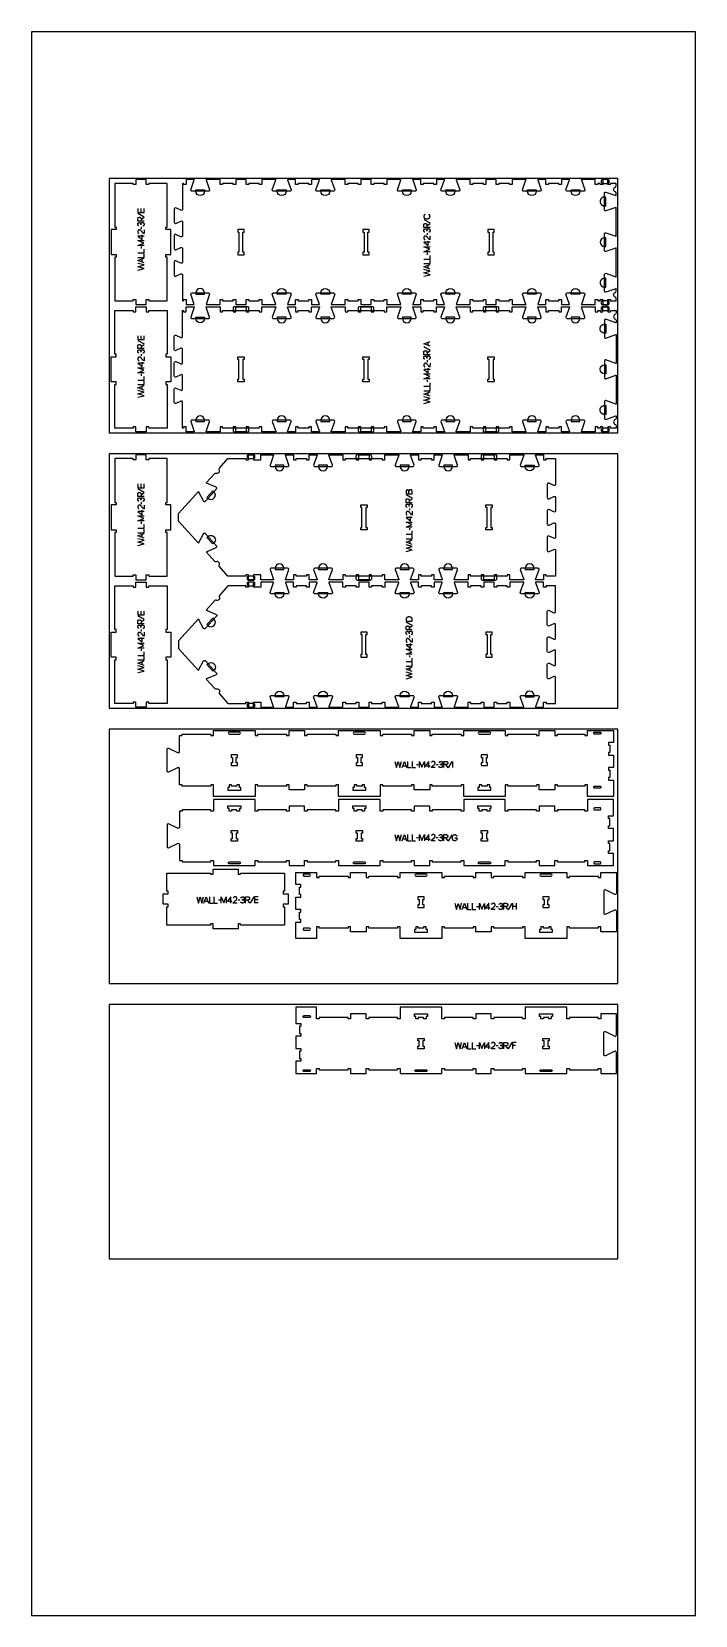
# Model space of a CAD drawing. Extents: x -13885 to -10701, y -43691 to -36097.
import ezdxf

# ---------------------------------------------------------------- set-up
doc = ezdxf.new("R2010")
doc.units = 0
for name, color, linetype in [('0_SHEET_SPRUCEPLY_2440X122', 1, 'CONTINUOUS'), ('1_ANYTOOL_1MMDEEP_LABELS_S', 2, 'CONTINUOUS'), ('3_ANYTOOL_CUTTHROUGH_INSID', 4, 'CONTINUOUS'), ('4_ANYTOOL_CUTTHROUGH_OUTSI', 5, 'CONTINUOUS'), ('5_ANYTOOL_HALF_MILL_9MM_IN', 3, 'CONTINUOUS'), ('DONOTCUT', 18, 'CONTINUOUS')]:
    doc.layers.add(name, color=color, linetype=linetype)

msp = doc.modelspace()

# ---------------------------------------------------------------- linework, layer by layer
at = {"layer": '0_SHEET_SPRUCEPLY_2440X122'}
for points in [[(-13513.1, -36801.2), (-13513.1, -38021.2), (-11073.1, -38021.2), (-11073.1, -36801.2)], [(-13513.1, -38121.2), (-13513.1, -39341.2), (-11073.1, -39341.2), (-11073.1, -38121.2)], [(-13513.1, -39441.2), (-13513.1, -40661.2), (-11073.1, -40661.2), (-11073.1, -39441.2)], [(-13513.1, -40761.2), (-13513.1, -41981.2), (-11073.1, -41981.2), (-11073.1, -40761.2)]]:
    msp.add_lwpolyline(points, close=True, dxfattribs=at)
at = {"layer": '1_ANYTOOL_1MMDEEP_LABELS_S'}
for points in [[(-13376, -36945.6), (-13376, -36963.9)], [(-13375.7, -36963.9), (-13345.7, -36963.9)], [(-13375.2, -36967.4), (-13344.4, -36984.5)], [(-13361, -36945.6), (-13361, -36963.9)], [(-13346, -36945.6), (-13346, -36963.9)], [(-11996.6, -36973.4), (-11997, -36973.6), (-11997.4, -36973.8), (-11997.8, -36973.9), (-11998.2, -36974.1), (-11998.5, -36974.3), (-11998.9, -36974.5), (-11999.2, -36974.8), (-11999.6, -36975), (-11999.9, -36975.2), (-12000.2, -36975.5), (-12000.6, -36975.7), (-12000.9, -36976), (-12001.2, -36976.3), (-12001.4, -36976.6), (-12001.7, -36976.9), (-12002, -36977.2), (-12002.1, -36977.3), (-12002.2, -36977.5), (-12002.4, -36977.7), (-12002.5, -36977.8), (-12002.6, -36978), (-12002.7, -36978.2), (-12002.8, -36978.3), (-12002.9, -36978.5), (-12003, -36978.7), (-12003.1, -36978.9), (-12003.2, -36979), (-12003.3, -36979.2), (-12003.4, -36979.4), (-12003.4, -36979.6), (-12003.5, -36979.8), (-12003.6, -36980), (-12003.6, -36980.2), (-12003.7, -36980.4), (-12003.8, -36980.6), (-12003.8, -36980.7), (-12003.9, -36980.9), (-12003.9, -36981.2), (-12003.9, -36981.4), (-12004, -36981.6), (-12004, -36981.8), (-12004, -36982), (-12004.1, -36982.2), (-12004.1, -36982.4), (-12004.1, -36982.6), (-12004.1, -36982.8), (-12004.1, -36983.1), (-12004.1, -36983.3), (-12004.1, -36983.6), (-12004.1, -36984), (-12004.1, -36984.3), (-12004, -36984.6), (-12004, -36985), (-12003.9, -36985.3), (-12003.9, -36985.6), (-12003.8, -36985.9), (-12003.7, -36986.2), (-12003.7, -36986.5), (-12003.6, -36986.8), (-12003.4, -36987.1), (-12003.3, -36987.3), (-12003.3, -36987.5), (-12003.2, -36987.6), (-12003.1, -36987.7), (-12003.1, -36987.9), (-12003, -36988), (-12002.9, -36988.1), (-12002.9, -36988.3), (-12002.8, -36988.4), (-12002.7, -36988.5), (-12002.6, -36988.7), (-12002.5, -36988.8), (-12002.5, -36988.9), (-12002.4, -36989), (-12002.3, -36989.1), (-12002.1, -36989.4), (-12001.9, -36989.6), (-12001.7, -36989.8), (-12001.5, -36990.1), (-12001.2, -36990.3), (-12001, -36990.5), (-12000.8, -36990.7), (-12000.5, -36990.9), (-12000.3, -36991.1), (-12000, -36991.3), (-11999.7, -36991.5), (-11999.4, -36991.6), (-11998.8, -36992), (-11998.2, -36992.3), (-11997.6, -36992.6), (-11997, -36992.9), (-11996.4, -36993.1), (-11995.8, -36993.3), (-11995.1, -36993.5), (-11994.5, -36993.7), (-11993.8, -36993.9), (-11993.2, -36994), (-11992.5, -36994.2), (-11991.9, -36994.3), (-11991.2, -36994.3), (-11990.5, -36994.4), (-11989.8, -36994.4), (-11989.1, -36994.4), (-11988.4, -36994.4), (-11987.7, -36994.4), (-11987, -36994.3), (-11986.4, -36994.3), (-11985.7, -36994.2), (-11985, -36994), (-11984.4, -36993.9), (-11984, -36993.8), (-11983.7, -36993.7), (-11983.4, -36993.6), (-11983.1, -36993.5), (-11982.8, -36993.4), (-11982.5, -36993.3), (-11982.1, -36993.2), (-11981.8, -36993.1), (-11981.2, -36992.8), (-11980.6, -36992.6), (-11980, -36992.3), (-11979.4, -36991.9), (-11978.8, -36991.6), (-11978.5, -36991.4), (-11978.2, -36991.2), (-11978, -36991), (-11977.7, -36990.8), (-11977.5, -36990.6), (-11977.2, -36990.4), (-11977, -36990.2), (-11976.7, -36990), (-11976.5, -36989.8), (-11976.3, -36989.5), (-11976.1, -36989.3), (-11976, -36989.2), (-11975.9, -36989), (-11975.9, -36988.9), (-11975.8, -36988.8), (-11975.7, -36988.7), (-11975.6, -36988.5), (-11975.5, -36988.4), (-11975.4, -36988.3), (-11975.4, -36988.1), (-11975.3, -36988), (-11975.2, -36987.9), (-11975.1, -36987.7), (-11975, -36987.5), (-11974.9, -36987.2), (-11974.8, -36986.9), (-11974.7, -36986.6), (-11974.6, -36986.3), (-11974.5, -36986), (-11974.4, -36985.7), (-11974.3, -36985.3), (-11974.3, -36985), (-11974.2, -36984.7), (-11974.2, -36984.4), (-11974.2, -36984), (-11974.1, -36983.7), (-11974.1, -36983.3), (-11974.1, -36983), (-11974.1, -36982.6), (-11974.1, -36982.2), (-11974.1, -36982), (-11974.2, -36981.8), (-11974.2, -36981.6), (-11974.2, -36981.5), (-11974.2, -36981.3), (-11974.3, -36981.1), (-11974.3, -36980.9), (-11974.3, -36980.8), (-11974.4, -36980.6), (-11974.4, -36980.4), (-11974.5, -36980.3), (-11974.5, -36980.1), (-11974.6, -36979.9), (-11974.6, -36979.8), (-11974.7, -36979.6), (-11974.7, -36979.5), (-11974.8, -36979.3), (-11974.9, -36979.2), (-11975, -36979), (-11975, -36978.9), (-11975.1, -36978.7), (-11975.2, -36978.6), (-11975.3, -36978.4), (-11975.4, -36978.3), (-11975.4, -36978.1), (-11975.5, -36978), (-11975.6, -36977.9), (-11975.7, -36977.7), (-11975.9, -36977.5), (-11976.2, -36977.2), (-11976.4, -36976.9), (-11976.6, -36976.7), (-11976.8, -36976.5), (-11977.1, -36976.2), (-11977.3, -36976), (-11977.6, -36975.8), (-11977.9, -36975.5), (-11978.1, -36975.3), (-11978.4, -36975.1), (-11978.7, -36974.9), (-11979, -36974.7), (-11979.3, -36974.5), (-11979.6, -36974.3), (-11979.9, -36974.1)], [(-13345.7, -37006.3), (-13375.7, -37006.3), (-13375.7, -36995), (-13375.7, -36994.5), (-13375.6, -36994), (-13375.6, -36993.8), (-13375.6, -36993.5), (-13375.6, -36993.3), (-13375.5, -36993.1), (-13375.5, -36992.9), (-13375.5, -36992.7), (-13375.4, -36992.5), (-13375.4, -36992.3), (-13375.3, -36992), (-13375.3, -36991.9), (-13375.2, -36991.7), (-13375.2, -36991.5), (-13375.1, -36991.3), (-13375, -36991.1), (-13375, -36990.9), (-13374.9, -36990.8), (-13374.8, -36990.6), (-13374.7, -36990.4), (-13374.7, -36990.3), (-13374.6, -36990.1), (-13374.5, -36989.9), (-13374.4, -36989.8), (-13374.3, -36989.7), (-13374.2, -36989.5), (-13374.1, -36989.4), (-13373.9, -36989.2), (-13373.8, -36989.1), (-13373.7, -36989), (-13373.6, -36988.9), (-13373.5, -36988.7), (-13373.3, -36988.6), (-13373.2, -36988.5), (-13373, -36988.4), (-13372.9, -36988.3), (-13372.8, -36988.2), (-13372.6, -36988.1), (-13372.4, -36988), (-13372.3, -36987.9), (-13372.1, -36987.8), (-13372, -36987.8), (-13371.8, -36987.7), (-13371.6, -36987.6), (-13371.4, -36987.6), (-13371.3, -36987.5), (-13371.1, -36987.4), (-13370.9, -36987.4), (-13370.7, -36987.3), (-13370.5, -36987.3), (-13370.3, -36987.2), (-13370.1, -36987.2), (-13369.9, -36987.1), (-13369.7, -36987.1), (-13369.4, -36987.1), (-13369.2, -36987.1), (-13369, -36987), (-13368.8, -36987), (-13368.3, -36987), (-13367.8, -36987), (-13367.6, -36987), (-13367.5, -36987), (-13367.3, -36987), (-13367.1, -36987), (-13366.9, -36987), (-13366.8, -36987.1), (-13366.6, -36987.1), (-13366.4, -36987.1), (-13366.3, -36987.1), (-13366.1, -36987.2), (-13365.9, -36987.2), (-13365.8, -36987.2), (-13365.6, -36987.3), (-13365.4, -36987.3), (-13365.3, -36987.4), (-13365.1, -36987.4), (-13365, -36987.5), (-13364.8, -36987.6), (-13364.6, -36987.6), (-13364.5, -36987.7), (-13364.3, -36987.8), (-13364.2, -36987.8), (-13364, -36987.9), (-13363.8, -36988), (-13363.7, -36988.1), (-13363.5, -36988.2), (-13363.4, -36988.3), (-13363.2, -36988.3), (-13363.1, -36988.4), (-13362.9, -36988.6), (-13362.8, -36988.7), (-13362.6, -36988.8), (-13362.5, -36988.9), (-13362.4, -36989), (-13362.2, -36989.1), (-13362.1, -36989.2), (-13362, -36989.4), (-13361.8, -36989.5), (-13361.7, -36989.6), (-13361.6, -36989.7), (-13361.5, -36989.9), (-13361.4, -36990), (-13361.3, -36990.1), (-13361.2, -36990.3), (-13361.1, -36990.4), (-13361, -36990.6), (-13360.9, -36990.7), (-13360.8, -36990.9), (-13360.8, -36991), (-13360.7, -36991.2), (-13360.6, -36991.3), (-13360.6, -36991.5), (-13360.5, -36991.6), (-13360.5, -36991.8), (-13360.4, -36992), (-13360.4, -36992.1), (-13360.3, -36992.3), (-13360.3, -36992.5), (-13360.3, -36992.6), (-13360.3, -36992.8), (-13360.2, -36993), (-13360.2, -36993.2), (-13360.2, -36993.4), (-13360.1, -36995.3), (-13360.1, -36997.3), (-13360.1, -37006.3)], [(-13370.7, -37028.4), (-13371, -37028.3), (-13371.3, -37028.1), (-13371.6, -37027.9), (-13371.9, -37027.8), (-13372.2, -37027.6), (-13372.4, -37027.4), (-13372.7, -37027.2), (-13372.8, -37027.1), (-13372.9, -37027), (-13373, -37026.9), (-13373.1, -37026.8), (-13373.2, -37026.7), (-13373.3, -37026.6), (-13373.4, -37026.5), (-13373.5, -37026.3), (-13373.6, -37026.2), (-13373.7, -37026.1), (-13373.8, -37026), (-13373.9, -37025.9), (-13374, -37025.8), (-13374.1, -37025.6), (-13374.2, -37025.5), (-13374.3, -37025.4), (-13374.4, -37025.3), (-13374.4, -37025.1), (-13374.5, -37025), (-13374.6, -37024.9), (-13374.7, -37024.8), (-13374.7, -37024.6), (-13374.8, -37024.5), (-13374.9, -37024.3), (-13374.9, -37024.2), (-13375, -37024.1), (-13375, -37023.9), (-13375.1, -37023.8), (-13375.1, -37023.6), (-13375.2, -37023.5), (-13375.2, -37023.3), (-13375.3, -37023.2), (-13375.4, -37022.9), (-13375.4, -37022.6), (-13375.5, -37022.3), (-13375.5, -37021.9), (-13375.6, -37021.6), (-13375.6, -37021.3), (-13375.6, -37020.9), (-13375.7, -37020.6), (-13375.7, -37020.2), (-13375.7, -37020), (-13375.7, -37019.8), (-13375.6, -37019.6), (-13375.6, -37019.4), (-13375.6, -37019.2), (-13375.6, -37019), (-13375.6, -37018.8), (-13375.5, -37018.6), (-13375.5, -37018.4), (-13375.5, -37018.3), (-13375.4, -37018.1), (-13375.4, -37017.9), (-13375.4, -37017.7), (-13375.3, -37017.5), (-13375.3, -37017.3), (-13375.2, -37017.2), (-13375.1, -37017), (-13375.1, -37016.8), (-13375, -37016.7), (-13374.9, -37016.5), (-13374.9, -37016.3), (-13374.8, -37016.2), (-13374.7, -37016), (-13374.6, -37015.9), (-13374.5, -37015.7), (-13374.4, -37015.6), (-13374.3, -37015.4), (-13374.2, -37015.3), (-13374.1, -37015.1), (-13374, -37015), (-13373.9, -37014.9), (-13373.8, -37014.7), (-13373.7, -37014.6), (-13373.5, -37014.5), (-13373.4, -37014.4), (-13373.3, -37014.2), (-13373.2, -37014.1), (-13373, -37014), (-13372.9, -37013.9), (-13372.7, -37013.8), (-13372.6, -37013.7), (-13372.4, -37013.6), (-13372.3, -37013.5), (-13372.1, -37013.5), (-13372, -37013.4), (-13371.8, -37013.3), (-13371.7, -37013.2), (-13371.5, -37013.2), (-13371.3, -37013.1), (-13371.2, -37013), (-13371, -37013), (-13370.8, -37012.9), (-13370.6, -37012.9), (-13370.4, -37012.8), (-13370.2, -37012.8), (-13370.1, -37012.8), (-13369.9, -37012.7), (-13369.7, -37012.7), (-13369.5, -37012.7), (-13369.3, -37012.7), (-13369.1, -37012.7), (-13368.9, -37012.7), (-13368.6, -37012.7), (-13368.1, -37012.7), (-13367.7, -37012.7), (-13367.4, -37012.7), (-13367.1, -37012.7), (-13366.8, -37012.8), (-13366.7, -37012.8), (-13366.5, -37012.8), (-13366.4, -37012.9), (-13366.2, -37012.9), (-13366.1, -37012.9), (-13366, -37012.9), (-13365.8, -37013), (-13365.7, -37013), (-13365.6, -37013.1), (-13365.5, -37013.1), (-13365.3, -37013.2), (-13365.2, -37013.2), (-13365.1, -37013.3), (-13365, -37013.3), (-13364.9, -37013.4), (-13364.8, -37013.4), (-13364.7, -37013.5), (-13364.6, -37013.5), (-13364.5, -37013.6), (-13364.4, -37013.7), (-13364.3, -37013.7), (-13364.2, -37013.8), (-13364, -37014), (-13363.8, -37014.1), (-13363.7, -37014.3), (-13363.5, -37014.4), (-13363.4, -37014.5), (-13363.4, -37014.6), (-13363.3, -37014.7), (-13363.2, -37014.8), (-13363.1, -37014.8), (-13363.1, -37014.9), (-13363, -37015), (-13362.9, -37015.1), (-13362.9, -37015.2), (-13362.8, -37015.3), (-13362.8, -37015.4), (-13362.7, -37015.5), (-13362.6, -37015.6), (-13362.6, -37015.7), (-13362.5, -37015.8), (-13362.5, -37015.9), (-13362.4, -37016), (-13362.4, -37016.1), (-13362.3, -37016.2), (-13362.3, -37016.3), (-13362.2, -37016.4), (-13362.2, -37016.5), (-13362.1, -37016.7), (-13362, -37016.9), (-13362, -37017.1), (-13361.9, -37017.3), (-13361.9, -37017.6), (-13361.8, -37017.8), (-13361.8, -37018), (-13361.7, -37018.2), (-13361.7, -37018.5), (-13361.6, -37018.7), (-13361.6, -37018.9), (-13361.6, -37019.2), (-13361.5, -37019.4), (-13361.5, -37019.7), (-13361.5, -37019.9), (-13361.5, -37020.1), (-13361.5, -37020.4), (-13361.4, -37024.1)], [(-13345.7, -37047.1), (-13345.8, -37065.4), (-13346.2, -37065.3), (-13346.4, -37065.2), (-13346.7, -37065.1), (-13346.9, -37065), (-13347.1, -37064.9), (-13347.3, -37064.8), (-13347.5, -37064.7), (-13347.7, -37064.6), (-13347.9, -37064.5), (-13348.1, -37064.4), (-13348.3, -37064.3), (-13348.5, -37064.2), (-13348.7, -37064.1), (-13348.9, -37064), (-13349.1, -37063.8), (-13349.3, -37063.7), (-13349.5, -37063.6), (-13349.7, -37063.5), (-13349.9, -37063.3), (-13350.1, -37063.2), (-13350.2, -37063), (-13350.4, -37062.9), (-13350.6, -37062.7), (-13350.8, -37062.6), (-13350.9, -37062.4), (-13351.1, -37062.2), (-13351.3, -37062.1), (-13351.4, -37061.9), (-13351.6, -37061.7), (-13351.9, -37061.4), (-13353.1, -37059.9), (-13354.3, -37058.4), (-13355.5, -37056.9), (-13356.6, -37055.4), (-13357.2, -37054.6), (-13357.7, -37053.9), (-13358.3, -37053.2), (-13358.9, -37052.5), (-13359.5, -37051.8), (-13360.1, -37051.2), (-13360.7, -37050.5), (-13361.3, -37049.9), (-13361.5, -37049.8), (-13361.6, -37049.7), (-13361.8, -37049.5), (-13361.9, -37049.4), (-13362.1, -37049.3), (-13362.3, -37049.1), (-13362.5, -37049), (-13362.6, -37048.9), (-13362.8, -37048.8), (-13363, -37048.7), (-13363.2, -37048.6), (-13363.3, -37048.5), (-13363.5, -37048.4), (-13363.7, -37048.3), (-13363.9, -37048.3), (-13364.1, -37048.2), (-13364.3, -37048.1), (-13364.5, -37048), (-13364.7, -37048), (-13364.9, -37047.9), (-13365.1, -37047.9), (-13365.3, -37047.8), (-13365.5, -37047.8), (-13365.7, -37047.7), (-13365.9, -37047.7), (-13366.1, -37047.7), (-13366.3, -37047.6), (-13366.5, -37047.6), (-13366.8, -37047.6), (-13367, -37047.6), (-13367.2, -37047.6), (-13367.4, -37047.6), (-13367.7, -37047.6), (-13367.9, -37047.6), (-13368.2, -37047.6), (-13368.4, -37047.6), (-13368.6, -37047.6), (-13368.9, -37047.7), (-13369.1, -37047.7), (-13369.3, -37047.7), (-13369.6, -37047.8), (-13369.8, -37047.8), (-13370, -37047.9), (-13370.2, -37047.9), (-13370.4, -37048), (-13370.6, -37048.1), (-13370.8, -37048.1), (-13371, -37048.2), (-13371.2, -37048.3), (-13371.4, -37048.4), (-13371.5, -37048.5), (-13371.7, -37048.6), (-13371.9, -37048.7), (-13372.1, -37048.8), (-13372.2, -37048.9), (-13372.4, -37049), (-13372.6, -37049.1), (-13372.7, -37049.3), (-13372.9, -37049.4), (-13373, -37049.5), (-13373.2, -37049.7), (-13373.3, -37049.8), (-13373.4, -37050), (-13373.6, -37050.1), (-13373.7, -37050.3), (-13373.8, -37050.4), (-13373.9, -37050.6), (-13374.1, -37050.8), (-13374.2, -37050.9), (-13374.3, -37051.1), (-13374.4, -37051.3), (-13374.5, -37051.5), (-13374.6, -37051.6), (-13374.7, -37051.8), (-13374.8, -37052), (-13374.8, -37052.2), (-13374.9, -37052.4), (-13375, -37052.6), (-13375.1, -37052.8), (-13375.1, -37053), (-13375.2, -37053.2), (-13375.3, -37053.4), (-13375.3, -37053.6), (-13375.4, -37053.8), (-13375.4, -37054), (-13375.5, -37054.2), (-13375.5, -37054.4), (-13375.5, -37054.7), (-13375.6, -37054.9), (-13375.6, -37055.1), (-13375.6, -37055.3), (-13375.6, -37055.6), (-13375.6, -37055.8), (-13375.7, -37056), (-13375.7, -37056.5), (-13375.7, -37056.9), (-13375.6, -37057.2), (-13375.6, -37057.6), (-13375.6, -37057.9), (-13375.5, -37058.3), (-13375.5, -37058.6), (-13375.4, -37058.9), (-13375.3, -37059.3), (-13375.3, -37059.6), (-13375.2, -37059.7), (-13375.2, -37059.9), (-13375.1, -37060), (-13375.1, -37060.2), (-13375, -37060.3), (-13374.9, -37060.5), (-13374.9, -37060.6), (-13374.8, -37060.8), (-13374.8, -37060.9), (-13374.7, -37061), (-13374.6, -37061.2), (-13374.5, -37061.3), (-13374.5, -37061.4), (-13374.4, -37061.6), (-13374.3, -37061.7), (-13374.2, -37061.8), (-13374.1, -37062), (-13374.1, -37062.1), (-13374, -37062.2), (-13373.9, -37062.3), (-13373.8, -37062.5), (-13373.7, -37062.6), (-13373.6, -37062.7), (-13373.5, -37062.8), (-13373.4, -37062.9), (-13373.3, -37063.1), (-13373.1, -37063.2), (-13373, -37063.3), (-13372.9, -37063.4), (-13372.8, -37063.5), (-13372.7, -37063.6), (-13372.6, -37063.7), (-13372.3, -37063.9), (-13372, -37064.1), (-13371.8, -37064.3), (-13371.5, -37064.5), (-13371.2, -37064.7), (-13370.9, -37064.8), (-13370.6, -37065)], [(-13361.4, -37021.3), (-13361.4, -37020.9), (-13361.4, -37020.4), (-13361.3, -37020), (-13361.3, -37019.6), (-13361.2, -37019.2), (-13361.1, -37018.8), (-13361, -37018.3), (-13360.9, -37017.9), (-13360.8, -37017.5), (-13360.7, -37017.1), (-13360.5, -37016.7), (-13360.4, -37016.4), (-13360.2, -37016), (-13360.1, -37015.6), (-13359.9, -37015.2), (-13359.7, -37014.8), (-13359.6, -37014.7), (-13359.5, -37014.5), (-13359.4, -37014.4), (-13359.4, -37014.3), (-13359.3, -37014.2), (-13359.3, -37014.2), (-13359.2, -37014.1), (-13359.2, -37014), (-13359.1, -37013.9), (-13359, -37013.8), (-13359, -37013.8), (-13358.9, -37013.7), (-13358.8, -37013.6), (-13358.8, -37013.6), (-13358.7, -37013.5), (-13358.6, -37013.4), (-13358.6, -37013.3), (-13358.5, -37013.3), (-13358.4, -37013.2), (-13358.3, -37013.2), (-13358.3, -37013.1), (-13358.2, -37013), (-13358.1, -37013), (-13358, -37012.9), (-13357.9, -37012.9), (-13357.9, -37012.8), (-13357.8, -37012.8), (-13357.7, -37012.7), (-13357.6, -37012.7), (-13357.5, -37012.6), (-13357.4, -37012.6), (-13357.3, -37012.5), (-13357.3, -37012.5), (-13357.2, -37012.5), (-13357.1, -37012.4), (-13357, -37012.4), (-13356.8, -37012.3), (-13356.6, -37012.2), (-13356.4, -37012.2), (-13356.2, -37012.1), (-13356, -37012.1), (-13355.8, -37012), (-13355.5, -37012), (-13355.3, -37012), (-13355.1, -37011.9), (-13354.8, -37011.9), (-13354.6, -37011.9), (-13354.4, -37011.9), (-13354.1, -37011.9), (-13353.8, -37011.9), (-13353.6, -37011.9), (-13353.3, -37011.9), (-13353, -37011.9), (-13352.8, -37011.9), (-13352.5, -37012), (-13352.3, -37012), (-13352, -37012), (-13351.8, -37012.1), (-13351.5, -37012.1), (-13351.3, -37012.2), (-13351.1, -37012.2), (-13350.9, -37012.3), (-13350.7, -37012.4), (-13350.4, -37012.4), (-13350.2, -37012.5), (-13350, -37012.6), (-13349.8, -37012.7), (-13349.7, -37012.8), (-13349.5, -37012.9), (-13349.3, -37013), (-13349.1, -37013.1), (-13348.9, -37013.2), (-13348.8, -37013.3), (-13348.6, -37013.4), (-13348.5, -37013.5), (-13348.3, -37013.7), (-13348.2, -37013.7), (-13348.2, -37013.8), (-13348.1, -37013.9), (-13348, -37013.9), (-13348, -37014), (-13347.9, -37014.1), (-13347.8, -37014.1), (-13347.8, -37014.2), (-13347.6, -37014.4), (-13347.5, -37014.5), (-13347.4, -37014.7), (-13347.3, -37014.9), (-13347.2, -37015), (-13347.1, -37015.2), (-13347, -37015.4), (-13346.9, -37015.5), (-13346.8, -37015.7), (-13346.7, -37015.9), (-13346.6, -37016.1), (-13346.5, -37016.3), (-13346.4, -37016.5), (-13346.4, -37016.7), (-13346.3, -37016.9), (-13346.2, -37017.1), (-13346.2, -37017.3), (-13346.1, -37017.5), (-13346, -37017.7), (-13346, -37018), (-13345.9, -37018.2), (-13345.9, -37018.4), (-13345.9, -37018.6), (-13345.8, -37018.9), (-13345.8, -37019.1), (-13345.7, -37019.6), (-13345.7, -37020.1), (-13345.7, -37020.6), (-13345.7, -37021.1), (-13345.7, -37021.5), (-13345.7, -37021.9), (-13345.7, -37022.3), (-13345.8, -37022.6), (-13345.8, -37023), (-13345.8, -37023.1), (-13345.9, -37023.3), (-13345.9, -37023.5), (-13345.9, -37023.7), (-13346, -37023.8), (-13346, -37024), (-13346.1, -37024.1), (-13346.1, -37024.3), (-13346.2, -37024.5), (-13346.2, -37024.6), (-13346.3, -37024.8), (-13346.3, -37024.9), (-13346.4, -37025.1), (-13346.5, -37025.2), (-13346.5, -37025.4), (-13346.6, -37025.5), (-13346.7, -37025.7), (-13346.8, -37025.8), (-13346.8, -37025.9), (-13346.9, -37026.1), (-13347, -37026.2), (-13347.1, -37026.3), (-13347.2, -37026.5), (-13347.3, -37026.6), (-13347.4, -37026.7), (-13347.5, -37026.8), (-13347.6, -37027), (-13347.7, -37027.1), (-13347.8, -37027.2), (-13347.9, -37027.3), (-13348, -37027.4), (-13348.1, -37027.5), (-13348.2, -37027.7), (-13348.4, -37027.8), (-13348.5, -37027.9), (-13348.6, -37028), (-13348.7, -37028.1), (-13348.9, -37028.2), (-13349, -37028.3), (-13349.1, -37028.4), (-13349.3, -37028.5), (-13349.4, -37028.6), (-13349.6, -37028.7), (-13349.7, -37028.8), (-13350, -37028.9), (-13350.3, -37029.1), (-13350.7, -37029.3), (-13351, -37029.4), (-13351.4, -37029.5)], [(-13360.1, -36997.3), (-13345.6, -36986.9)], [(-13359.6, -37033.4), (-13359.5, -37042.2)], [(-11974.1, -37036), (-12004.1, -37036), (-12004.1, -37024.7), (-12004.1, -37024.2), (-12004.1, -37023.7), (-12004.1, -37023.5), (-12004, -37023.2), (-12004, -37023), (-12004, -37022.8), (-12004, -37022.6), (-12003.9, -37022.4), (-12003.9, -37022.1), (-12003.8, -37021.9), (-12003.8, -37021.7), (-12003.7, -37021.5), (-12003.7, -37021.4), (-12003.6, -37021.2), (-12003.6, -37021), (-12003.5, -37020.8), (-12003.4, -37020.6), (-12003.3, -37020.4), (-12003.3, -37020.3), (-12003.2, -37020.1), (-12003.1, -37020), (-12003, -37019.8), (-12002.9, -37019.6), (-12002.8, -37019.5), (-12002.7, -37019.3), (-12002.6, -37019.2), (-12002.5, -37019.1), (-12002.4, -37018.9), (-12002.3, -37018.8), (-12002.1, -37018.7), (-12002, -37018.6), (-12001.9, -37018.4), (-12001.8, -37018.3), (-12001.6, -37018.2), (-12001.5, -37018.1), (-12001.3, -37018), (-12001.2, -37017.9), (-12001, -37017.8), (-12000.9, -37017.7), (-12000.7, -37017.6), (-12000.6, -37017.5), (-12000.4, -37017.5), (-12000.2, -37017.4), (-12000.1, -37017.3), (-11999.9, -37017.2), (-11999.7, -37017.2), (-11999.5, -37017.1), (-11999.3, -37017.1), (-11999.1, -37017), (-11998.9, -37017), (-11998.7, -37016.9), (-11998.5, -37016.9), (-11998.3, -37016.8), (-11998.1, -37016.8), (-11997.9, -37016.8), (-11997.7, -37016.8), (-11997.4, -37016.7), (-11997.2, -37016.7), (-11996.7, -37016.7), (-11996.3, -37016.7), (-11996.1, -37016.7), (-11995.9, -37016.7), (-11995.7, -37016.7), (-11995.6, -37016.7), (-11995.4, -37016.7), (-11995.2, -37016.7), (-11995.1, -37016.8), (-11994.9, -37016.8), (-11994.7, -37016.8), (-11994.5, -37016.9), (-11994.4, -37016.9), (-11994.2, -37016.9), (-11994, -37017), (-11993.9, -37017), (-11993.7, -37017.1), (-11993.6, -37017.1), (-11993.4, -37017.2), (-11993.2, -37017.2), (-11993.1, -37017.3), (-11992.9, -37017.4), (-11992.8, -37017.4), (-11992.6, -37017.5), (-11992.4, -37017.6), (-11992.3, -37017.7), (-11992.1, -37017.8), (-11992, -37017.9), (-11991.8, -37017.9), (-11991.7, -37018), (-11991.5, -37018.1), (-11991.4, -37018.2), (-11991.2, -37018.4), (-11991.1, -37018.5), (-11990.9, -37018.6), (-11990.8, -37018.7), (-11990.7, -37018.8), (-11990.5, -37018.9), (-11990.4, -37019), (-11990.3, -37019.2), (-11990.2, -37019.3), (-11990, -37019.4), (-11989.9, -37019.6), (-11989.8, -37019.7), (-11989.7, -37019.8), (-11989.6, -37020), (-11989.5, -37020.1), (-11989.5, -37020.2), (-11989.4, -37020.4), (-11989.3, -37020.5), (-11989.2, -37020.7), (-11989.1, -37020.8), (-11989.1, -37021), (-11989, -37021.2), (-11989, -37021.3), (-11988.9, -37021.5), (-11988.9, -37021.6), (-11988.8, -37021.8), (-11988.8, -37022), (-11988.7, -37022.2), (-11988.7, -37022.3), (-11988.7, -37022.5), (-11988.7, -37022.7), (-11988.7, -37022.9), (-11988.6, -37023.1), (-11988.6, -37025), (-11988.6, -37027), (-11988.6, -37036)], [(-11999.2, -37058.1), (-11999.5, -37058), (-11999.8, -37057.8), (-12000.1, -37057.6), (-12000.3, -37057.5), (-12000.6, -37057.3), (-12000.9, -37057.1), (-12001.1, -37056.9), (-12001.2, -37056.8), (-12001.3, -37056.7), (-12001.5, -37056.6), (-12001.6, -37056.5), (-12001.7, -37056.4), (-12001.8, -37056.3), (-12001.9, -37056.1), (-12002, -37056), (-12002.1, -37055.9), (-12002.2, -37055.8), (-12002.3, -37055.7), (-12002.4, -37055.6), (-12002.5, -37055.5), (-12002.5, -37055.3), (-12002.6, -37055.2), (-12002.7, -37055.1), (-12002.8, -37055), (-12002.9, -37054.8), (-12003, -37054.7), (-12003, -37054.6), (-12003.1, -37054.4), (-12003.2, -37054.3), (-12003.2, -37054.2), (-12003.3, -37054), (-12003.4, -37053.9), (-12003.4, -37053.8), (-12003.5, -37053.6), (-12003.5, -37053.5), (-12003.6, -37053.3), (-12003.6, -37053.2), (-12003.7, -37053), (-12003.7, -37052.9), (-12003.8, -37052.6), (-12003.9, -37052.3), (-12003.9, -37052), (-12004, -37051.6), (-12004, -37051.3), (-12004.1, -37051), (-12004.1, -37050.6), (-12004.1, -37050.3), (-12004.1, -37049.9), (-12004.1, -37049.7), (-12004.1, -37049.5), (-12004.1, -37049.3), (-12004.1, -37049.1), (-12004.1, -37048.9), (-12004, -37048.7), (-12004, -37048.5), (-12004, -37048.3), (-12004, -37048.1), (-12003.9, -37047.9), (-12003.9, -37047.8), (-12003.8, -37047.6), (-12003.8, -37047.4), (-12003.7, -37047.2), (-12003.7, -37047), (-12003.6, -37046.9), (-12003.6, -37046.7), (-12003.5, -37046.5), (-12003.4, -37046.4), (-12003.4, -37046.2), (-12003.3, -37046), (-12003.2, -37045.9), (-12003.1, -37045.7), (-12003, -37045.6), (-12003, -37045.4), (-12002.9, -37045.3), (-12002.8, -37045.1), (-12002.7, -37045), (-12002.6, -37044.8), (-12002.5, -37044.7), (-12002.3, -37044.6), (-12002.2, -37044.4), (-12002.1, -37044.3), (-12002, -37044.2), (-12001.9, -37044.1), (-12001.7, -37043.9), (-12001.6, -37043.8), (-12001.5, -37043.7), (-12001.3, -37043.6), (-12001.2, -37043.5), (-12001, -37043.4), (-12000.9, -37043.3), (-12000.7, -37043.2), (-12000.6, -37043.1), (-12000.4, -37043.1), (-12000.3, -37043), (-12000.1, -37042.9), (-11999.9, -37042.9), (-11999.8, -37042.8), (-11999.6, -37042.7), (-11999.4, -37042.7), (-11999.2, -37042.6), (-11999.1, -37042.6), (-11998.9, -37042.5), (-11998.7, -37042.5), (-11998.5, -37042.5), (-11998.3, -37042.4), (-11998.1, -37042.4), (-11997.9, -37042.4), (-11997.7, -37042.4), (-11997.5, -37042.4), (-11997.3, -37042.4), (-11997.1, -37042.4), (-11996.5, -37042.4), (-11996.2, -37042.4), (-11995.9, -37042.4), (-11995.6, -37042.4), (-11995.3, -37042.5), (-11995.1, -37042.5), (-11995, -37042.5), (-11994.8, -37042.5), (-11994.7, -37042.6), (-11994.5, -37042.6), (-11994.4, -37042.6), (-11994.3, -37042.7), (-11994.2, -37042.7), (-11994, -37042.8), (-11993.9, -37042.8), (-11993.8, -37042.9), (-11993.7, -37042.9), (-11993.5, -37043), (-11993.4, -37043), (-11993.3, -37043.1), (-11993.2, -37043.1), (-11993.1, -37043.2), (-11993, -37043.2), (-11992.9, -37043.3), (-11992.8, -37043.4), (-11992.7, -37043.4), (-11992.6, -37043.5), (-11992.4, -37043.7), (-11992.3, -37043.8), (-11992.1, -37044), (-11991.9, -37044.1), (-11991.9, -37044.2), (-11991.8, -37044.3), (-11991.7, -37044.4), (-11991.7, -37044.5), (-11991.6, -37044.5), (-11991.5, -37044.6), (-11991.4, -37044.7), (-11991.4, -37044.8), (-11991.3, -37044.9), (-11991.3, -37045), (-11991.2, -37045.1), (-11991.1, -37045.2), (-11991.1, -37045.3), (-11991, -37045.4), (-11991, -37045.5), (-11990.9, -37045.6), (-11990.9, -37045.7), (-11990.8, -37045.8), (-11990.8, -37045.9), (-11990.7, -37046), (-11990.7, -37046.1), (-11990.6, -37046.2), (-11990.6, -37046.4), (-11990.5, -37046.6), (-11990.4, -37046.8), (-11990.4, -37047), (-11990.3, -37047.3), (-11990.2, -37047.5), (-11990.2, -37047.7), (-11990.1, -37047.9), (-11990.1, -37048.2), (-11990.1, -37048.4), (-11990, -37048.6), (-11990, -37048.9), (-11990, -37049.1), (-11990, -37049.4), (-11989.9, -37049.6), (-11989.9, -37049.8), (-11989.9, -37050.1), (-11989.9, -37053.8)], [(-12003.6, -36997.1), (-11972.9, -37014.2)], [(-11989.9, -37051), (-11989.9, -37050.6), (-11989.8, -37050.1), (-11989.8, -37049.7), (-11989.7, -37049.3), (-11989.6, -37048.9), (-11989.6, -37048.5), (-11989.5, -37048), (-11989.4, -37047.6), (-11989.2, -37047.2), (-11989.1, -37046.8), (-11989, -37046.4), (-11988.8, -37046.1), (-11988.7, -37045.7), (-11988.5, -37045.3), (-11988.3, -37044.9), (-11988.1, -37044.5), (-11988, -37044.4), (-11987.9, -37044.2), (-11987.9, -37044.1), (-11987.8, -37044), (-11987.8, -37043.9), (-11987.7, -37043.8), (-11987.7, -37043.8), (-11987.6, -37043.7), (-11987.5, -37043.6), (-11987.5, -37043.5), (-11987.4, -37043.5), (-11987.3, -37043.4), (-11987.3, -37043.3), (-11987.2, -37043.2), (-11987.1, -37043.2), (-11987.1, -37043.1), (-11987, -37043), (-11986.9, -37043), (-11986.9, -37042.9), (-11986.8, -37042.9), (-11986.7, -37042.8), (-11986.6, -37042.7), (-11986.5, -37042.7), (-11986.5, -37042.6), (-11986.4, -37042.6), (-11986.3, -37042.5), (-11986.2, -37042.5), (-11986.1, -37042.4), (-11986.1, -37042.4), (-11986, -37042.3), (-11985.9, -37042.3), (-11985.8, -37042.2), (-11985.7, -37042.2), (-11985.6, -37042.1), (-11985.5, -37042.1), (-11985.4, -37042.1), (-11985.2, -37042), (-11985, -37041.9), (-11984.8, -37041.9), (-11984.6, -37041.8), (-11984.4, -37041.8), (-11984.2, -37041.7), (-11984, -37041.7), (-11983.8, -37041.7), (-11983.5, -37041.6), (-11983.3, -37041.6), (-11983, -37041.6), (-11982.8, -37041.6), (-11982.6, -37041.6), (-11982.3, -37041.6), (-11982, -37041.6), (-11981.7, -37041.6), (-11981.5, -37041.6), (-11981.2, -37041.6), (-11981, -37041.7), (-11980.7, -37041.7), (-11980.5, -37041.7), (-11980.2, -37041.8), (-11980, -37041.8), (-11979.8, -37041.9), (-11979.5, -37041.9), (-11979.3, -37042), (-11979.1, -37042.1), (-11978.9, -37042.1), (-11978.7, -37042.2), (-11978.5, -37042.3), (-11978.3, -37042.4), (-11978.1, -37042.5), (-11977.9, -37042.6), (-11977.7, -37042.7), (-11977.6, -37042.8), (-11977.4, -37042.9), (-11977.2, -37043), (-11977.1, -37043.1), (-11976.9, -37043.2), (-11976.8, -37043.4), (-11976.7, -37043.4), (-11976.6, -37043.5), (-11976.5, -37043.6), (-11976.5, -37043.6), (-11976.4, -37043.7), (-11976.3, -37043.8), (-11976.3, -37043.8), (-11976.2, -37043.9), (-11976.1, -37044.1), (-11976, -37044.2), (-11975.8, -37044.4), (-11975.7, -37044.5), (-11975.6, -37044.7), (-11975.5, -37044.9), (-11975.4, -37045.1), (-11975.3, -37045.2), (-11975.2, -37045.4), (-11975.1, -37045.6), (-11975, -37045.8), (-11975, -37046), (-11974.9, -37046.2), (-11974.8, -37046.4), (-11974.7, -37046.6), (-11974.7, -37046.8), (-11974.6, -37047), (-11974.5, -37047.2), (-11974.5, -37047.4), (-11974.4, -37047.7), (-11974.4, -37047.9), (-11974.3, -37048.1), (-11974.3, -37048.3), (-11974.3, -37048.6), (-11974.2, -37048.8), (-11974.2, -37049.3), (-11974.1, -37049.8), (-11974.1, -37050.3), (-11974.1, -37050.8), (-11974.1, -37051.2), (-11974.1, -37051.6), (-11974.2, -37052), (-11974.2, -37052.3), (-11974.2, -37052.7), (-11974.3, -37052.8), (-11974.3, -37053), (-11974.3, -37053.2), (-11974.4, -37053.3), (-11974.4, -37053.5), (-11974.5, -37053.7), (-11974.5, -37053.8), (-11974.6, -37054), (-11974.6, -37054.2), (-11974.7, -37054.3), (-11974.7, -37054.5), (-11974.8, -37054.6), (-11974.8, -37054.8), (-11974.9, -37054.9), (-11975, -37055.1), (-11975.1, -37055.2), (-11975.1, -37055.3), (-11975.2, -37055.5), (-11975.3, -37055.6), (-11975.4, -37055.8), (-11975.4, -37055.9), (-11975.5, -37056), (-11975.6, -37056.2), (-11975.7, -37056.3), (-11975.8, -37056.4), (-11975.9, -37056.5), (-11976, -37056.7), (-11976.1, -37056.8), (-11976.2, -37056.9), (-11976.3, -37057), (-11976.4, -37057.1), (-11976.6, -37057.2), (-11976.7, -37057.4), (-11976.8, -37057.5), (-11976.9, -37057.6), (-11977.1, -37057.7), (-11977.2, -37057.8), (-11977.3, -37057.9), (-11977.5, -37058), (-11977.6, -37058.1), (-11977.7, -37058.2), (-11977.9, -37058.3), (-11978, -37058.4), (-11978.2, -37058.4), (-11978.5, -37058.6), (-11978.8, -37058.8), (-11979.1, -37058.9), (-11979.5, -37059.1), (-11979.8, -37059.2)], [(-11988.6, -37027), (-11974.1, -37016.6)], [(-13345.7, -37077.3), (-13375.7, -37077.3), (-13354.3, -37093.3)], [(-13345.7, -37122.9), (-13375.7, -37122.9), (-13347.3, -37110.9), (-13375.5, -37098.9), (-13345.7, -37098.9)], [(-13359.6, -37128), (-13359.5, -37136.8)], [(-13354.3, -37093.3), (-13354.3, -37071.5)], [(-11974.1, -37107), (-12004.2, -37107), (-11982.8, -37123)], [(-11974.2, -37076.8), (-11974.2, -37095.1), (-11974.7, -37095), (-11974.9, -37094.9), (-11975.1, -37094.8), (-11975.3, -37094.7), (-11975.5, -37094.6), (-11975.7, -37094.5), (-11976, -37094.4), (-11976.2, -37094.3), (-11976.4, -37094.2), (-11976.6, -37094.1), (-11976.8, -37094), (-11977, -37093.9), (-11977.2, -37093.8), (-11977.4, -37093.7), (-11977.6, -37093.5), (-11977.8, -37093.4), (-11978, -37093.3), (-11978.1, -37093.1), (-11978.3, -37093), (-11978.5, -37092.9), (-11978.7, -37092.7), (-11978.9, -37092.6), (-11979, -37092.4), (-11979.2, -37092.3), (-11979.4, -37092.1), (-11979.5, -37091.9), (-11979.7, -37091.8), (-11979.9, -37091.6), (-11980, -37091.4), (-11980.3, -37091.1), (-11981.6, -37089.6), (-11982.8, -37088.1), (-11983.9, -37086.6), (-11985, -37085.1), (-11985.6, -37084.3), (-11986.2, -37083.6), (-11986.7, -37082.9), (-11987.3, -37082.2), (-11987.9, -37081.5), (-11988.5, -37080.9), (-11989.1, -37080.2), (-11989.8, -37079.6), (-11989.9, -37079.5), (-11990.1, -37079.4), (-11990.2, -37079.2), (-11990.4, -37079.1), (-11990.6, -37079), (-11990.7, -37078.8), (-11990.9, -37078.7), (-11991.1, -37078.6), (-11991.2, -37078.5), (-11991.4, -37078.4), (-11991.6, -37078.3), (-11991.8, -37078.2), (-11992, -37078.1), (-11992.1, -37078), (-11992.3, -37077.9), (-11992.5, -37077.9), (-11992.7, -37077.8), (-11992.9, -37077.7), (-11993.1, -37077.7), (-11993.3, -37077.6), (-11993.5, -37077.6), (-11993.7, -37077.5), (-11993.9, -37077.5), (-11994.1, -37077.4), (-11994.3, -37077.4), (-11994.6, -37077.4), (-11994.8, -37077.3), (-11995, -37077.3), (-11995.2, -37077.3), (-11995.4, -37077.3), (-11995.7, -37077.3), (-11995.9, -37077.3), (-11996.1, -37077.3), (-11996.4, -37077.3), (-11996.6, -37077.3), (-11996.9, -37077.3), (-11997.1, -37077.3), (-11997.3, -37077.4), (-11997.6, -37077.4), (-11997.8, -37077.4), (-11998, -37077.5), (-11998.2, -37077.5), (-11998.4, -37077.6), (-11998.6, -37077.6), (-11998.8, -37077.7), (-11999, -37077.8), (-11999.2, -37077.8), (-11999.4, -37077.9), (-11999.6, -37078), (-11999.8, -37078.1), (-12000, -37078.2), (-12000.2, -37078.3), (-12000.3, -37078.4), (-12000.5, -37078.5), (-12000.7, -37078.6), (-12000.8, -37078.7), (-12001, -37078.8), (-12001.2, -37079), (-12001.3, -37079.1), (-12001.5, -37079.2), (-12001.6, -37079.4), (-12001.7, -37079.5), (-12001.9, -37079.7), (-12002, -37079.8), (-12002.1, -37080), (-12002.3, -37080.1), (-12002.4, -37080.3), (-12002.5, -37080.5), (-12002.6, -37080.6), (-12002.7, -37080.8), (-12002.8, -37081), (-12002.9, -37081.2), (-12003, -37081.3), (-12003.1, -37081.5), (-12003.2, -37081.7), (-12003.3, -37081.9), (-12003.4, -37082.1), (-12003.4, -37082.3), (-12003.5, -37082.5), (-12003.6, -37082.7), (-12003.6, -37082.9), (-12003.7, -37083.1), (-12003.8, -37083.3), (-12003.8, -37083.5), (-12003.9, -37083.7), (-12003.9, -37083.9), (-12003.9, -37084.1), (-12004, -37084.3), (-12004, -37084.6), (-12004, -37084.8), (-12004.1, -37085), (-12004.1, -37085.3), (-12004.1, -37085.5), (-12004.1, -37085.7), (-12004.1, -37086.2), (-12004.1, -37086.6), (-12004.1, -37086.9), (-12004.1, -37087.3), (-12004, -37087.6), (-12004, -37088), (-12003.9, -37088.3), (-12003.9, -37088.6), (-12003.8, -37088.9), (-12003.7, -37089.3), (-12003.7, -37089.4), (-12003.6, -37089.6), (-12003.6, -37089.7), (-12003.5, -37089.9), (-12003.5, -37090), (-12003.4, -37090.2), (-12003.3, -37090.3), (-12003.3, -37090.4), (-12003.2, -37090.6), (-12003.1, -37090.7), (-12003.1, -37090.9), (-12003, -37091), (-12002.9, -37091.1), (-12002.8, -37091.3), (-12002.8, -37091.4), (-12002.7, -37091.5), (-12002.6, -37091.7), (-12002.5, -37091.8), (-12002.4, -37091.9), (-12002.3, -37092), (-12002.2, -37092.2), (-12002.1, -37092.3), (-12002, -37092.4), (-12001.9, -37092.5), (-12001.8, -37092.6), (-12001.7, -37092.7), (-12001.6, -37092.9), (-12001.5, -37093), (-12001.4, -37093.1), (-12001.2, -37093.2), (-12001.1, -37093.3), (-12001, -37093.4), (-12000.7, -37093.6), (-12000.5, -37093.8), (-12000.2, -37094), (-11999.9, -37094.2), (-11999.6, -37094.3), (-11999.3, -37094.5), (-11999, -37094.7)], [(-11974.1, -37152.6), (-12004.1, -37152.6), (-11975.7, -37140.6), (-12004, -37128.6), (-11974.1, -37128.6)], [(-11988, -37063.1), (-11987.9, -37071.9)], [(-11982.8, -37123), (-11982.8, -37101.2)], [(-13375.7, -37157.8), (-13345.7, -37157.8), (-13345.7, -37140.7)], [(-13375.7, -37179.6), (-13345.7, -37179.6), (-13345.7, -37162.5)], [(-13345.7, -37205.8), (-13375.7, -37194.9), (-13345.7, -37183.9)], [(-13355.2, -37202.3), (-13355.2, -37187.4)], [(-12004.1, -37187.5), (-11974.1, -37187.5), (-11974.1, -37170.4)], [(-12004.1, -37209.3), (-11974.1, -37209.3), (-11974.1, -37192.2)], [(-11988, -37157.7), (-11987.9, -37166.5)], [(-13375.7, -37240.5), (-13345.7, -37232.8), (-13374.8, -37224.4), (-13345.7, -37215.9), (-13375.7, -37208.4)], [(-11974.1, -37235.5), (-12004.1, -37224.6), (-11974.1, -37213.6)], [(-12004.1, -37270.2), (-11974.1, -37262.5), (-12003.2, -37254.1), (-11974.1, -37245.6), (-12004.1, -37238.1)], [(-11983.7, -37232), (-11983.7, -37217.1)], [(-13376, -37555.6), (-13376, -37573.9)], [(-13375.7, -37573.9), (-13345.7, -37573.9)], [(-13375.2, -37577.4), (-13344.4, -37594.5)], [(-13361, -37555.6), (-13361, -37573.9)], [(-13346, -37555.6), (-13346, -37573.9)], [(-11974.1, -37605.4), (-12004.1, -37594.5), (-11974.1, -37583.4)], [(-11983.6, -37601.9), (-11983.6, -37587)], [(-13345.7, -37616.3), (-13375.7, -37616.3), (-13375.7, -37605), (-13375.7, -37604.5), (-13375.6, -37604), (-13375.6, -37603.8), (-13375.6, -37603.5), (-13375.6, -37603.3), (-13375.5, -37603.1), (-13375.5, -37602.9), (-13375.5, -37602.7), (-13375.4, -37602.5), (-13375.4, -37602.3), (-13375.3, -37602), (-13375.3, -37601.9), (-13375.2, -37601.7), (-13375.2, -37601.5), (-13375.1, -37601.3), (-13375, -37601.1), (-13375, -37600.9), (-13374.9, -37600.8), (-13374.8, -37600.6), (-13374.7, -37600.4), (-13374.7, -37600.3), (-13374.6, -37600.1), (-13374.5, -37599.9), (-13374.4, -37599.8), (-13374.3, -37599.7), (-13374.2, -37599.5), (-13374.1, -37599.4), (-13373.9, -37599.2), (-13373.8, -37599.1), (-13373.7, -37599), (-13373.6, -37598.9), (-13373.5, -37598.7), (-13373.3, -37598.6), (-13373.2, -37598.5), (-13373, -37598.4), (-13372.9, -37598.3), (-13372.8, -37598.2), (-13372.6, -37598.1), (-13372.4, -37598), (-13372.3, -37597.9), (-13372.1, -37597.8), (-13372, -37597.8), (-13371.8, -37597.7), (-13371.6, -37597.6), (-13371.4, -37597.6), (-13371.3, -37597.5), (-13371.1, -37597.4), (-13370.9, -37597.4), (-13370.7, -37597.3), (-13370.5, -37597.3), (-13370.3, -37597.2), (-13370.1, -37597.2), (-13369.9, -37597.1), (-13369.7, -37597.1), (-13369.4, -37597.1), (-13369.2, -37597.1), (-13369, -37597), (-13368.8, -37597), (-13368.3, -37597), (-13367.8, -37597), (-13367.6, -37597), (-13367.5, -37597), (-13367.3, -37597), (-13367.1, -37597), (-13366.9, -37597), (-13366.8, -37597.1), (-13366.6, -37597.1), (-13366.4, -37597.1), (-13366.3, -37597.1), (-13366.1, -37597.2), (-13365.9, -37597.2), (-13365.8, -37597.2), (-13365.6, -37597.3), (-13365.4, -37597.3), (-13365.3, -37597.4), (-13365.1, -37597.4), (-13365, -37597.5), (-13364.8, -37597.6), (-13364.6, -37597.6), (-13364.5, -37597.7), (-13364.3, -37597.8), (-13364.2, -37597.8), (-13364, -37597.9), (-13363.8, -37598), (-13363.7, -37598.1), (-13363.5, -37598.2), (-13363.4, -37598.3), (-13363.2, -37598.3), (-13363.1, -37598.4), (-13362.9, -37598.6), (-13362.8, -37598.7), (-13362.6, -37598.8), (-13362.5, -37598.9), (-13362.4, -37599), (-13362.2, -37599.1), (-13362.1, -37599.2), (-13362, -37599.4), (-13361.8, -37599.5), (-13361.7, -37599.6), (-13361.6, -37599.7), (-13361.5, -37599.9), (-13361.4, -37600), (-13361.3, -37600.1), (-13361.2, -37600.3), (-13361.1, -37600.4), (-13361, -37600.6), (-13360.9, -37600.7), (-13360.8, -37600.9), (-13360.8, -37601), (-13360.7, -37601.2), (-13360.6, -37601.3), (-13360.6, -37601.5), (-13360.5, -37601.6), (-13360.5, -37601.8), (-13360.4, -37602), (-13360.4, -37602.1), (-13360.3, -37602.3), (-13360.3, -37602.5), (-13360.3, -37602.6), (-13360.3, -37602.8), (-13360.2, -37603), (-13360.2, -37603.2), (-13360.2, -37603.4), (-13360.1, -37605.3), (-13360.1, -37607.3), (-13360.1, -37616.3)], [(-13370.7, -37638.4), (-13371, -37638.3), (-13371.3, -37638.1), (-13371.6, -37637.9), (-13371.9, -37637.8), (-13372.2, -37637.6), (-13372.4, -37637.4), (-13372.7, -37637.2), (-13372.8, -37637.1), (-13372.9, -37637), (-13373, -37636.9), (-13373.1, -37636.8), (-13373.2, -37636.7), (-13373.3, -37636.6), (-13373.4, -37636.5), (-13373.5, -37636.3), (-13373.6, -37636.2), (-13373.7, -37636.1), (-13373.8, -37636), (-13373.9, -37635.9), (-13374, -37635.8), (-13374.1, -37635.6), (-13374.2, -37635.5), (-13374.3, -37635.4), (-13374.4, -37635.3), (-13374.4, -37635.1), (-13374.5, -37635), (-13374.6, -37634.9), (-13374.7, -37634.8), (-13374.7, -37634.6), (-13374.8, -37634.5), (-13374.9, -37634.3), (-13374.9, -37634.2), (-13375, -37634.1), (-13375, -37633.9), (-13375.1, -37633.8), (-13375.1, -37633.6), (-13375.2, -37633.5), (-13375.2, -37633.3), (-13375.3, -37633.2), (-13375.4, -37632.9), (-13375.4, -37632.6), (-13375.5, -37632.3), (-13375.5, -37631.9), (-13375.6, -37631.6), (-13375.6, -37631.3), (-13375.6, -37630.9), (-13375.7, -37630.6), (-13375.7, -37630.2), (-13375.7, -37630), (-13375.7, -37629.8), (-13375.6, -37629.6), (-13375.6, -37629.4), (-13375.6, -37629.2), (-13375.6, -37629), (-13375.6, -37628.8), (-13375.5, -37628.6), (-13375.5, -37628.4), (-13375.5, -37628.3), (-13375.4, -37628.1), (-13375.4, -37627.9), (-13375.4, -37627.7), (-13375.3, -37627.5), (-13375.3, -37627.3), (-13375.2, -37627.2), (-13375.1, -37627), (-13375.1, -37626.8), (-13375, -37626.7), (-13374.9, -37626.5), (-13374.9, -37626.3), (-13374.8, -37626.2), (-13374.7, -37626), (-13374.6, -37625.9), (-13374.5, -37625.7), (-13374.4, -37625.6), (-13374.3, -37625.4), (-13374.2, -37625.3), (-13374.1, -37625.1), (-13374, -37625), (-13373.9, -37624.9), (-13373.8, -37624.7), (-13373.7, -37624.6), (-13373.5, -37624.5), (-13373.4, -37624.4), (-13373.3, -37624.2), (-13373.2, -37624.1), (-13373, -37624), (-13372.9, -37623.9), (-13372.7, -37623.8), (-13372.6, -37623.7), (-13372.4, -37623.6), (-13372.3, -37623.5), (-13372.1, -37623.5), (-13372, -37623.4), (-13371.8, -37623.3), (-13371.7, -37623.2), (-13371.5, -37623.2), (-13371.3, -37623.1), (-13371.2, -37623), (-13371, -37623), (-13370.8, -37622.9), (-13370.6, -37622.9), (-13370.4, -37622.8), (-13370.2, -37622.8), (-13370.1, -37622.8), (-13369.9, -37622.7), (-13369.7, -37622.7), (-13369.5, -37622.7), (-13369.3, -37622.7), (-13369.1, -37622.7), (-13368.9, -37622.7), (-13368.6, -37622.7), (-13368.1, -37622.7), (-13367.7, -37622.7), (-13367.4, -37622.7), (-13367.1, -37622.7), (-13366.8, -37622.8), (-13366.7, -37622.8), (-13366.5, -37622.8), (-13366.4, -37622.9), (-13366.2, -37622.9), (-13366.1, -37622.9), (-13366, -37622.9), (-13365.8, -37623), (-13365.7, -37623), (-13365.6, -37623.1), (-13365.5, -37623.1), (-13365.3, -37623.2), (-13365.2, -37623.2), (-13365.1, -37623.3), (-13365, -37623.3), (-13364.9, -37623.4), (-13364.8, -37623.4), (-13364.7, -37623.5), (-13364.6, -37623.5), (-13364.5, -37623.6), (-13364.4, -37623.7), (-13364.3, -37623.7), (-13364.2, -37623.8), (-13364, -37624), (-13363.8, -37624.1), (-13363.7, -37624.3), (-13363.5, -37624.4), (-13363.4, -37624.5), (-13363.4, -37624.6), (-13363.3, -37624.7), (-13363.2, -37624.8), (-13363.1, -37624.8), (-13363.1, -37624.9), (-13363, -37625), (-13362.9, -37625.1), (-13362.9, -37625.2), (-13362.8, -37625.3), (-13362.8, -37625.4), (-13362.7, -37625.5), (-13362.6, -37625.6), (-13362.6, -37625.7), (-13362.5, -37625.8), (-13362.5, -37625.9), (-13362.4, -37626), (-13362.4, -37626.1), (-13362.3, -37626.2), (-13362.3, -37626.3), (-13362.2, -37626.4), (-13362.2, -37626.5), (-13362.1, -37626.7), (-13362, -37626.9), (-13362, -37627.1), (-13361.9, -37627.3), (-13361.9, -37627.6), (-13361.8, -37627.8), (-13361.8, -37628), (-13361.7, -37628.2), (-13361.7, -37628.5), (-13361.6, -37628.7), (-13361.6, -37628.9), (-13361.6, -37629.2), (-13361.5, -37629.4), (-13361.5, -37629.7), (-13361.5, -37629.9), (-13361.5, -37630.1), (-13361.5, -37630.4), (-13361.4, -37634.1)], [(-13345.7, -37657.1), (-13345.8, -37675.4), (-13346.2, -37675.3), (-13346.4, -37675.2), (-13346.7, -37675.1), (-13346.9, -37675), (-13347.1, -37674.9), (-13347.3, -37674.8), (-13347.5, -37674.7), (-13347.7, -37674.6), (-13347.9, -37674.5), (-13348.1, -37674.4), (-13348.3, -37674.3), (-13348.5, -37674.2), (-13348.7, -37674.1), (-13348.9, -37674), (-13349.1, -37673.8), (-13349.3, -37673.7), (-13349.5, -37673.6), (-13349.7, -37673.5), (-13349.9, -37673.3), (-13350.1, -37673.2), (-13350.2, -37673), (-13350.4, -37672.9), (-13350.6, -37672.7), (-13350.8, -37672.6), (-13350.9, -37672.4), (-13351.1, -37672.2), (-13351.3, -37672.1), (-13351.4, -37671.9), (-13351.6, -37671.7), (-13351.9, -37671.4), (-13353.1, -37669.9), (-13354.3, -37668.4), (-13355.5, -37666.9), (-13356.6, -37665.4), (-13357.2, -37664.6), (-13357.7, -37663.9), (-13358.3, -37663.2), (-13358.9, -37662.5), (-13359.5, -37661.8), (-13360.1, -37661.2), (-13360.7, -37660.5), (-13361.3, -37659.9), (-13361.5, -37659.8), (-13361.6, -37659.7), (-13361.8, -37659.5), (-13361.9, -37659.4), (-13362.1, -37659.3), (-13362.3, -37659.1), (-13362.5, -37659), (-13362.6, -37658.9), (-13362.8, -37658.8), (-13363, -37658.7), (-13363.2, -37658.6), (-13363.3, -37658.5), (-13363.5, -37658.4), (-13363.7, -37658.3), (-13363.9, -37658.3), (-13364.1, -37658.2), (-13364.3, -37658.1), (-13364.5, -37658), (-13364.7, -37658), (-13364.9, -37657.9), (-13365.1, -37657.9), (-13365.3, -37657.8), (-13365.5, -37657.8), (-13365.7, -37657.7), (-13365.9, -37657.7), (-13366.1, -37657.7), (-13366.3, -37657.6), (-13366.5, -37657.6), (-13366.8, -37657.6), (-13367, -37657.6), (-13367.2, -37657.6), (-13367.4, -37657.6), (-13367.7, -37657.6), (-13367.9, -37657.6), (-13368.2, -37657.6), (-13368.4, -37657.6), (-13368.6, -37657.6), (-13368.9, -37657.7), (-13369.1, -37657.7), (-13369.3, -37657.7), (-13369.6, -37657.8), (-13369.8, -37657.8), (-13370, -37657.9), (-13370.2, -37657.9), (-13370.4, -37658), (-13370.6, -37658.1), (-13370.8, -37658.1), (-13371, -37658.2), (-13371.2, -37658.3), (-13371.4, -37658.4), (-13371.5, -37658.5), (-13371.7, -37658.6), (-13371.9, -37658.7), (-13372.1, -37658.8), (-13372.2, -37658.9), (-13372.4, -37659), (-13372.6, -37659.1), (-13372.7, -37659.3), (-13372.9, -37659.4), (-13373, -37659.5), (-13373.2, -37659.7), (-13373.3, -37659.8), (-13373.4, -37660), (-13373.6, -37660.1), (-13373.7, -37660.3), (-13373.8, -37660.4), (-13373.9, -37660.6), (-13374.1, -37660.8), (-13374.2, -37660.9), (-13374.3, -37661.1), (-13374.4, -37661.3), (-13374.5, -37661.5), (-13374.6, -37661.6), (-13374.7, -37661.8), (-13374.8, -37662), (-13374.8, -37662.2), (-13374.9, -37662.4), (-13375, -37662.6), (-13375.1, -37662.8), (-13375.1, -37663), (-13375.2, -37663.2), (-13375.3, -37663.4), (-13375.3, -37663.6), (-13375.4, -37663.8), (-13375.4, -37664), (-13375.5, -37664.2), (-13375.5, -37664.4), (-13375.5, -37664.7), (-13375.6, -37664.9), (-13375.6, -37665.1), (-13375.6, -37665.3), (-13375.6, -37665.6), (-13375.6, -37665.8), (-13375.7, -37666), (-13375.7, -37666.5), (-13375.7, -37666.9), (-13375.6, -37667.2), (-13375.6, -37667.6), (-13375.6, -37667.9), (-13375.5, -37668.3), (-13375.5, -37668.6), (-13375.4, -37668.9), (-13375.3, -37669.3), (-13375.3, -37669.6), (-13375.2, -37669.7), (-13375.2, -37669.9), (-13375.1, -37670), (-13375.1, -37670.2), (-13375, -37670.3), (-13374.9, -37670.5), (-13374.9, -37670.6), (-13374.8, -37670.8), (-13374.8, -37670.9), (-13374.7, -37671), (-13374.6, -37671.2), (-13374.5, -37671.3), (-13374.5, -37671.4), (-13374.4, -37671.6), (-13374.3, -37671.7), (-13374.2, -37671.8), (-13374.1, -37672), (-13374.1, -37672.1), (-13374, -37672.2), (-13373.9, -37672.3), (-13373.8, -37672.5), (-13373.7, -37672.6), (-13373.6, -37672.7), (-13373.5, -37672.8), (-13373.4, -37672.9), (-13373.3, -37673.1), (-13373.1, -37673.2), (-13373, -37673.3), (-13372.9, -37673.4), (-13372.8, -37673.5), (-13372.7, -37673.6), (-13372.6, -37673.7), (-13372.3, -37673.9), (-13372, -37674.1), (-13371.8, -37674.3), (-13371.5, -37674.5), (-13371.2, -37674.7), (-13370.9, -37674.8), (-13370.6, -37675)], [(-13361.4, -37631.3), (-13361.4, -37630.9), (-13361.4, -37630.4), (-13361.3, -37630), (-13361.3, -37629.6), (-13361.2, -37629.2), (-13361.1, -37628.8), (-13361, -37628.3), (-13360.9, -37627.9), (-13360.8, -37627.5), (-13360.7, -37627.1), (-13360.5, -37626.7), (-13360.4, -37626.4), (-13360.2, -37626), (-13360.1, -37625.6), (-13359.9, -37625.2), (-13359.7, -37624.8), (-13359.6, -37624.7), (-13359.5, -37624.5), (-13359.4, -37624.4), (-13359.4, -37624.3), (-13359.3, -37624.2), (-13359.3, -37624.2), (-13359.2, -37624.1), (-13359.2, -37624), (-13359.1, -37623.9), (-13359, -37623.8), (-13359, -37623.8), (-13358.9, -37623.7), (-13358.8, -37623.6), (-13358.8, -37623.6), (-13358.7, -37623.5), (-13358.6, -37623.4), (-13358.6, -37623.3), (-13358.5, -37623.3), (-13358.4, -37623.2), (-13358.3, -37623.2), (-13358.3, -37623.1), (-13358.2, -37623), (-13358.1, -37623), (-13358, -37622.9), (-13357.9, -37622.9), (-13357.9, -37622.8), (-13357.8, -37622.8), (-13357.7, -37622.7), (-13357.6, -37622.7), (-13357.5, -37622.6), (-13357.4, -37622.6), (-13357.3, -37622.5), (-13357.3, -37622.5), (-13357.2, -37622.5), (-13357.1, -37622.4), (-13357, -37622.4), (-13356.8, -37622.3), (-13356.6, -37622.2), (-13356.4, -37622.2), (-13356.2, -37622.1), (-13356, -37622.1), (-13355.8, -37622), (-13355.5, -37622), (-13355.3, -37622), (-13355.1, -37621.9), (-13354.8, -37621.9), (-13354.6, -37621.9), (-13354.4, -37621.9), (-13354.1, -37621.9), (-13353.8, -37621.9), (-13353.6, -37621.9), (-13353.3, -37621.9), (-13353, -37621.9), (-13352.8, -37621.9), (-13352.5, -37622), (-13352.3, -37622), (-13352, -37622), (-13351.8, -37622.1), (-13351.5, -37622.1), (-13351.3, -37622.2), (-13351.1, -37622.2), (-13350.9, -37622.3), (-13350.7, -37622.4), (-13350.4, -37622.4), (-13350.2, -37622.5), (-13350, -37622.6), (-13349.8, -37622.7), (-13349.7, -37622.8), (-13349.5, -37622.9), (-13349.3, -37623), (-13349.1, -37623.1), (-13348.9, -37623.2), (-13348.8, -37623.3), (-13348.6, -37623.4), (-13348.5, -37623.5), (-13348.3, -37623.7), (-13348.2, -37623.7), (-13348.2, -37623.8), (-13348.1, -37623.9), (-13348, -37623.9), (-13348, -37624), (-13347.9, -37624.1), (-13347.8, -37624.1), (-13347.8, -37624.2), (-13347.6, -37624.4), (-13347.5, -37624.5), (-13347.4, -37624.7), (-13347.3, -37624.9), (-13347.2, -37625), (-13347.1, -37625.2), (-13347, -37625.4), (-13346.9, -37625.5), (-13346.8, -37625.7), (-13346.7, -37625.9), (-13346.6, -37626.1), (-13346.5, -37626.3), (-13346.4, -37626.5), (-13346.4, -37626.7), (-13346.3, -37626.9), (-13346.2, -37627.1), (-13346.2, -37627.3), (-13346.1, -37627.5), (-13346, -37627.7), (-13346, -37628), (-13345.9, -37628.2), (-13345.9, -37628.4), (-13345.9, -37628.6), (-13345.8, -37628.9), (-13345.8, -37629.1), (-13345.7, -37629.6), (-13345.7, -37630.1), (-13345.7, -37630.6), (-13345.7, -37631.1), (-13345.7, -37631.5), (-13345.7, -37631.9), (-13345.7, -37632.3), (-13345.8, -37632.6), (-13345.8, -37633), (-13345.8, -37633.1), (-13345.9, -37633.3), (-13345.9, -37633.5), (-13345.9, -37633.7), (-13346, -37633.8), (-13346, -37634), (-13346.1, -37634.1), (-13346.1, -37634.3), (-13346.2, -37634.5), (-13346.2, -37634.6), (-13346.3, -37634.8), (-13346.3, -37634.9), (-13346.4, -37635.1), (-13346.5, -37635.2), (-13346.5, -37635.4), (-13346.6, -37635.5), (-13346.7, -37635.7), (-13346.8, -37635.8), (-13346.8, -37635.9), (-13346.9, -37636.1), (-13347, -37636.2), (-13347.1, -37636.3), (-13347.2, -37636.5), (-13347.3, -37636.6), (-13347.4, -37636.7), (-13347.5, -37636.8), (-13347.6, -37637), (-13347.7, -37637.1), (-13347.8, -37637.2), (-13347.9, -37637.3), (-13348, -37637.4), (-13348.1, -37637.5), (-13348.2, -37637.7), (-13348.4, -37637.8), (-13348.5, -37637.9), (-13348.6, -37638), (-13348.7, -37638.1), (-13348.9, -37638.2), (-13349, -37638.3), (-13349.1, -37638.4), (-13349.3, -37638.5), (-13349.4, -37638.6), (-13349.6, -37638.7), (-13349.7, -37638.8), (-13350, -37638.9), (-13350.3, -37639.1), (-13350.7, -37639.3), (-13351, -37639.4), (-13351.4, -37639.5)], [(-13360.1, -37607.3), (-13345.6, -37596.9)], [(-13359.6, -37643.4), (-13359.5, -37652.2)], [(-11974.1, -37646), (-12004.1, -37646), (-12004.1, -37634.7), (-12004.1, -37634.2), (-12004.1, -37633.7), (-12004, -37633.5), (-12004, -37633.2), (-12004, -37633), (-12004, -37632.8), (-12003.9, -37632.6), (-12003.9, -37632.4), (-12003.9, -37632.2), (-12003.8, -37632), (-12003.8, -37631.8), (-12003.7, -37631.6), (-12003.7, -37631.4), (-12003.6, -37631.2), (-12003.5, -37631), (-12003.5, -37630.8), (-12003.4, -37630.6), (-12003.3, -37630.5), (-12003.2, -37630.3), (-12003.2, -37630.1), (-12003.1, -37630), (-12003, -37629.8), (-12002.9, -37629.7), (-12002.8, -37629.5), (-12002.7, -37629.4), (-12002.6, -37629.2), (-12002.5, -37629.1), (-12002.4, -37629), (-12002.2, -37628.8), (-12002.1, -37628.7), (-12002, -37628.6), (-12001.9, -37628.5), (-12001.7, -37628.3), (-12001.6, -37628.2), (-12001.5, -37628.1), (-12001.3, -37628), (-12001.2, -37627.9), (-12001, -37627.8), (-12000.9, -37627.7), (-12000.7, -37627.6), (-12000.5, -37627.6), (-12000.4, -37627.5), (-12000.2, -37627.4), (-12000, -37627.3), (-11999.9, -37627.3), (-11999.7, -37627.2), (-11999.5, -37627.1), (-11999.3, -37627.1), (-11999.1, -37627), (-11998.9, -37627), (-11998.7, -37626.9), (-11998.5, -37626.9), (-11998.3, -37626.9), (-11998.1, -37626.8), (-11997.9, -37626.8), (-11997.6, -37626.8), (-11997.4, -37626.8), (-11997.2, -37626.7), (-11996.7, -37626.7), (-11996.2, -37626.7), (-11996.1, -37626.7), (-11995.9, -37626.7), (-11995.7, -37626.7), (-11995.5, -37626.7), (-11995.4, -37626.7), (-11995.2, -37626.8), (-11995, -37626.8), (-11994.9, -37626.8), (-11994.7, -37626.8), (-11994.5, -37626.9), (-11994.4, -37626.9), (-11994.2, -37627), (-11994, -37627), (-11993.9, -37627), (-11993.7, -37627.1), (-11993.5, -37627.1), (-11993.4, -37627.2), (-11993.2, -37627.3), (-11993.1, -37627.3), (-11992.9, -37627.4), (-11992.7, -37627.5), (-11992.6, -37627.5), (-11992.4, -37627.6), (-11992.3, -37627.7), (-11992.1, -37627.8), (-11992, -37627.9), (-11991.8, -37628), (-11991.7, -37628.1), (-11991.5, -37628.2), (-11991.4, -37628.3), (-11991.2, -37628.4), (-11991.1, -37628.5), (-11990.9, -37628.6), (-11990.8, -37628.7), (-11990.6, -37628.8), (-11990.5, -37628.9), (-11990.4, -37629.1), (-11990.3, -37629.2), (-11990.1, -37629.3), (-11990, -37629.4), (-11989.9, -37629.6), (-11989.8, -37629.7), (-11989.7, -37629.8), (-11989.6, -37630), (-11989.5, -37630.1), (-11989.4, -37630.3), (-11989.3, -37630.4), (-11989.3, -37630.6), (-11989.2, -37630.7), (-11989.1, -37630.9), (-11989.1, -37631), (-11989, -37631.2), (-11988.9, -37631.3), (-11988.9, -37631.5), (-11988.8, -37631.7), (-11988.8, -37631.8), (-11988.8, -37632), (-11988.7, -37632.2), (-11988.7, -37632.4), (-11988.7, -37632.5), (-11988.7, -37632.7), (-11988.6, -37632.9), (-11988.6, -37633.1), (-11988.6, -37635), (-11988.5, -37637), (-11988.5, -37646)], [(-11999.2, -37668.1), (-11999.5, -37668), (-11999.8, -37667.8), (-12000, -37667.7), (-12000.3, -37667.5), (-12000.6, -37667.3), (-12000.8, -37667.1), (-12001.1, -37666.9), (-12001.2, -37666.8), (-12001.3, -37666.7), (-12001.4, -37666.6), (-12001.5, -37666.5), (-12001.7, -37666.4), (-12001.8, -37666.3), (-12001.9, -37666.2), (-12002, -37666.1), (-12002.1, -37665.9), (-12002.2, -37665.8), (-12002.3, -37665.7), (-12002.4, -37665.6), (-12002.4, -37665.5), (-12002.5, -37665.4), (-12002.6, -37665.2), (-12002.7, -37665.1), (-12002.8, -37665), (-12002.9, -37664.9), (-12002.9, -37664.7), (-12003, -37664.6), (-12003.1, -37664.5), (-12003.1, -37664.3), (-12003.2, -37664.2), (-12003.3, -37664.1), (-12003.3, -37663.9), (-12003.4, -37663.8), (-12003.5, -37663.6), (-12003.5, -37663.5), (-12003.6, -37663.4), (-12003.6, -37663.2), (-12003.7, -37663.1), (-12003.7, -37662.9), (-12003.8, -37662.6), (-12003.9, -37662.3), (-12003.9, -37662), (-12004, -37661.7), (-12004, -37661.3), (-12004, -37661), (-12004.1, -37660.7), (-12004.1, -37660.3), (-12004.1, -37660), (-12004.1, -37659.7), (-12004.1, -37659.5), (-12004.1, -37659.3), (-12004.1, -37659.1), (-12004, -37658.9), (-12004, -37658.7), (-12004, -37658.5), (-12004, -37658.3), (-12003.9, -37658.2), (-12003.9, -37658), (-12003.9, -37657.8), (-12003.8, -37657.6), (-12003.8, -37657.4), (-12003.7, -37657.2), (-12003.7, -37657.1), (-12003.6, -37656.9), (-12003.6, -37656.7), (-12003.5, -37656.6), (-12003.4, -37656.4), (-12003.4, -37656.2), (-12003.3, -37656.1), (-12003.2, -37655.9), (-12003.1, -37655.7), (-12003, -37655.6), (-12002.9, -37655.4), (-12002.8, -37655.3), (-12002.7, -37655.1), (-12002.6, -37655), (-12002.5, -37654.9), (-12002.4, -37654.7), (-12002.3, -37654.6), (-12002.2, -37654.5), (-12002.1, -37654.3), (-12002, -37654.2), (-12001.8, -37654.1), (-12001.7, -37654), (-12001.6, -37653.8), (-12001.4, -37653.7), (-12001.3, -37653.6), (-12001.2, -37653.5), (-12001, -37653.4), (-12000.9, -37653.3), (-12000.7, -37653.2), (-12000.6, -37653.2), (-12000.4, -37653.1), (-12000.2, -37653), (-12000.1, -37652.9), (-11999.9, -37652.9), (-11999.8, -37652.8), (-11999.6, -37652.8), (-11999.4, -37652.7), (-11999.2, -37652.6), (-11999, -37652.6), (-11998.9, -37652.6), (-11998.7, -37652.5), (-11998.5, -37652.5), (-11998.3, -37652.5), (-11998.1, -37652.4), (-11997.9, -37652.4), (-11997.7, -37652.4), (-11997.5, -37652.4), (-11997.3, -37652.4), (-11997.1, -37652.4), (-11996.5, -37652.4), (-11996.2, -37652.4), (-11995.8, -37652.4), (-11995.5, -37652.4), (-11995.2, -37652.5), (-11995.1, -37652.5), (-11994.9, -37652.5), (-11994.8, -37652.6), (-11994.7, -37652.6), (-11994.5, -37652.6), (-11994.4, -37652.7), (-11994.3, -37652.7), (-11994.1, -37652.7), (-11994, -37652.8), (-11993.9, -37652.8), (-11993.8, -37652.9), (-11993.6, -37652.9), (-11993.5, -37653), (-11993.4, -37653), (-11993.3, -37653.1), (-11993.2, -37653.1), (-11993.1, -37653.2), (-11993, -37653.3), (-11992.9, -37653.3), (-11992.8, -37653.4), (-11992.7, -37653.5), (-11992.6, -37653.5), (-11992.4, -37653.7), (-11992.3, -37653.8), (-11992.1, -37654), (-11991.9, -37654.1), (-11991.9, -37654.2), (-11991.8, -37654.3), (-11991.7, -37654.4), (-11991.6, -37654.5), (-11991.6, -37654.6), (-11991.5, -37654.7), (-11991.4, -37654.7), (-11991.4, -37654.8), (-11991.3, -37654.9), (-11991.2, -37655), (-11991.2, -37655.1), (-11991.1, -37655.2), (-11991.1, -37655.3), (-11991, -37655.4), (-11991, -37655.5), (-11990.9, -37655.6), (-11990.8, -37655.7), (-11990.8, -37655.8), (-11990.8, -37655.9), (-11990.7, -37656), (-11990.7, -37656.1), (-11990.6, -37656.2), (-11990.5, -37656.4), (-11990.5, -37656.6), (-11990.4, -37656.8), (-11990.3, -37657.1), (-11990.3, -37657.3), (-11990.2, -37657.5), (-11990.2, -37657.7), (-11990.1, -37658), (-11990.1, -37658.2), (-11990, -37658.4), (-11990, -37658.7), (-11990, -37658.9), (-11990, -37659.1), (-11989.9, -37659.4), (-11989.9, -37659.6), (-11989.9, -37659.9), (-11989.9, -37660.1), (-11989.9, -37663.8)], [(-12003.6, -37607.1), (-11972.8, -37624.3)], [(-11989.9, -37661), (-11989.8, -37660.6), (-11989.8, -37660.2), (-11989.7, -37659.7), (-11989.7, -37659.3), (-11989.6, -37658.9), (-11989.5, -37658.5), (-11989.4, -37658.1), (-11989.3, -37657.7), (-11989.2, -37657.3), (-11989.1, -37656.9), (-11989, -37656.5), (-11988.8, -37656.1), (-11988.7, -37655.7), (-11988.5, -37655.3), (-11988.3, -37654.9), (-11988.1, -37654.6), (-11988, -37654.4), (-11987.9, -37654.2), (-11987.9, -37654.1), (-11987.8, -37654), (-11987.8, -37653.9), (-11987.7, -37653.9), (-11987.6, -37653.8), (-11987.6, -37653.7), (-11987.5, -37653.6), (-11987.5, -37653.6), (-11987.4, -37653.5), (-11987.3, -37653.4), (-11987.3, -37653.3), (-11987.2, -37653.3), (-11987.1, -37653.2), (-11987, -37653.1), (-11987, -37653.1), (-11986.9, -37653), (-11986.8, -37652.9), (-11986.8, -37652.9), (-11986.7, -37652.8), (-11986.6, -37652.8), (-11986.5, -37652.7), (-11986.4, -37652.6), (-11986.4, -37652.6), (-11986.3, -37652.5), (-11986.2, -37652.5), (-11986.1, -37652.4), (-11986, -37652.4), (-11985.9, -37652.3), (-11985.9, -37652.3), (-11985.8, -37652.3), (-11985.7, -37652.2), (-11985.6, -37652.2), (-11985.5, -37652.1), (-11985.4, -37652.1), (-11985.2, -37652), (-11985, -37652), (-11984.8, -37651.9), (-11984.6, -37651.8), (-11984.4, -37651.8), (-11984.2, -37651.7), (-11984, -37651.7), (-11983.7, -37651.7), (-11983.5, -37651.6), (-11983.3, -37651.6), (-11983, -37651.6), (-11982.8, -37651.6), (-11982.5, -37651.6), (-11982.3, -37651.6), (-11982, -37651.6), (-11981.7, -37651.6), (-11981.4, -37651.6), (-11981.2, -37651.7), (-11980.9, -37651.7), (-11980.7, -37651.7), (-11980.4, -37651.8), (-11980.2, -37651.8), (-11980, -37651.8), (-11979.7, -37651.9), (-11979.5, -37652), (-11979.3, -37652), (-11979.1, -37652.1), (-11978.9, -37652.1), (-11978.7, -37652.2), (-11978.5, -37652.3), (-11978.3, -37652.4), (-11978.1, -37652.5), (-11977.9, -37652.6), (-11977.7, -37652.7), (-11977.5, -37652.8), (-11977.4, -37652.9), (-11977.2, -37653), (-11977, -37653.1), (-11976.9, -37653.2), (-11976.7, -37653.4), (-11976.7, -37653.4), (-11976.6, -37653.5), (-11976.5, -37653.6), (-11976.5, -37653.6), (-11976.4, -37653.7), (-11976.3, -37653.8), (-11976.2, -37653.9), (-11976.2, -37653.9), (-11976.1, -37654.1), (-11975.9, -37654.2), (-11975.8, -37654.4), (-11975.7, -37654.6), (-11975.6, -37654.7), (-11975.5, -37654.9), (-11975.4, -37655.1), (-11975.3, -37655.3), (-11975.2, -37655.4), (-11975.1, -37655.6), (-11975, -37655.8), (-11974.9, -37656), (-11974.9, -37656.2), (-11974.8, -37656.4), (-11974.7, -37656.6), (-11974.6, -37656.8), (-11974.6, -37657), (-11974.5, -37657.2), (-11974.5, -37657.5), (-11974.4, -37657.7), (-11974.4, -37657.9), (-11974.3, -37658.1), (-11974.3, -37658.4), (-11974.2, -37658.6), (-11974.2, -37658.8), (-11974.2, -37659.3), (-11974.1, -37659.8), (-11974.1, -37660.3), (-11974.1, -37660.9), (-11974.1, -37661.2), (-11974.1, -37661.6), (-11974.1, -37662), (-11974.2, -37662.3), (-11974.2, -37662.7), (-11974.3, -37662.9), (-11974.3, -37663), (-11974.3, -37663.2), (-11974.4, -37663.4), (-11974.4, -37663.5), (-11974.4, -37663.7), (-11974.5, -37663.9), (-11974.5, -37664), (-11974.6, -37664.2), (-11974.6, -37664.3), (-11974.7, -37664.5), (-11974.8, -37664.6), (-11974.8, -37664.8), (-11974.9, -37664.9), (-11975, -37665.1), (-11975, -37665.2), (-11975.1, -37665.4), (-11975.2, -37665.5), (-11975.3, -37665.6), (-11975.3, -37665.8), (-11975.4, -37665.9), (-11975.5, -37666), (-11975.6, -37666.2), (-11975.7, -37666.3), (-11975.8, -37666.4), (-11975.9, -37666.6), (-11976, -37666.7), (-11976.1, -37666.8), (-11976.2, -37666.9), (-11976.3, -37667), (-11976.4, -37667.1), (-11976.5, -37667.3), (-11976.7, -37667.4), (-11976.8, -37667.5), (-11976.9, -37667.6), (-11977, -37667.7), (-11977.2, -37667.8), (-11977.3, -37667.9), (-11977.4, -37668), (-11977.6, -37668.1), (-11977.7, -37668.2), (-11977.9, -37668.3), (-11978, -37668.4), (-11978.1, -37668.5), (-11978.5, -37668.6), (-11978.8, -37668.8), (-11979.1, -37669), (-11979.4, -37669.1), (-11979.8, -37669.3)], [(-11988.5, -37637), (-11974, -37626.6)], [(-13345.7, -37687.3), (-13375.7, -37687.3), (-13354.3, -37703.3)], [(-13345.7, -37732.9), (-13375.7, -37732.9), (-13347.3, -37720.9), (-13375.5, -37708.9), (-13345.7, -37708.9)], [(-13359.6, -37738), (-13359.5, -37746.8)], [(-13354.3, -37703.3), (-13354.3, -37681.5)], [(-11974.1, -37686.8), (-11974.2, -37705.1), (-11974.6, -37705), (-11974.9, -37704.9), (-11975.1, -37704.8), (-11975.3, -37704.7), (-11975.5, -37704.6), (-11975.7, -37704.6), (-11975.9, -37704.5), (-11976.2, -37704.4), (-11976.4, -37704.3), (-11976.6, -37704.1), (-11976.8, -37704), (-11977, -37703.9), (-11977.2, -37703.8), (-11977.4, -37703.7), (-11977.6, -37703.6), (-11977.7, -37703.4), (-11977.9, -37703.3), (-11978.1, -37703.2), (-11978.3, -37703), (-11978.5, -37702.9), (-11978.7, -37702.7), (-11978.8, -37702.6), (-11979, -37702.4), (-11979.2, -37702.3), (-11979.4, -37702.1), (-11979.5, -37702), (-11979.7, -37701.8), (-11979.9, -37701.6), (-11980, -37701.4), (-11980.3, -37701.1), (-11981.5, -37699.6), (-11982.7, -37698.1), (-11983.9, -37696.6), (-11985, -37695.1), (-11985.6, -37694.3), (-11986.1, -37693.6), (-11986.7, -37692.9), (-11987.3, -37692.2), (-11987.9, -37691.5), (-11988.5, -37690.9), (-11989.1, -37690.3), (-11989.7, -37689.7), (-11989.9, -37689.5), (-11990, -37689.4), (-11990.2, -37689.2), (-11990.4, -37689.1), (-11990.5, -37689), (-11990.7, -37688.9), (-11990.9, -37688.7), (-11991, -37688.6), (-11991.2, -37688.5), (-11991.4, -37688.4), (-11991.6, -37688.3), (-11991.8, -37688.2), (-11991.9, -37688.1), (-11992.1, -37688), (-11992.3, -37688), (-11992.5, -37687.9), (-11992.7, -37687.8), (-11992.9, -37687.8), (-11993.1, -37687.7), (-11993.3, -37687.6), (-11993.5, -37687.6), (-11993.7, -37687.5), (-11993.9, -37687.5), (-11994.1, -37687.4), (-11994.3, -37687.4), (-11994.5, -37687.4), (-11994.7, -37687.4), (-11995, -37687.3), (-11995.2, -37687.3), (-11995.4, -37687.3), (-11995.6, -37687.3), (-11995.9, -37687.3), (-11996.1, -37687.3), (-11996.4, -37687.3), (-11996.6, -37687.3), (-11996.8, -37687.3), (-11997.1, -37687.4), (-11997.3, -37687.4), (-11997.5, -37687.4), (-11997.8, -37687.5), (-11998, -37687.5), (-11998.2, -37687.5), (-11998.4, -37687.6), (-11998.6, -37687.7), (-11998.8, -37687.7), (-11999, -37687.8), (-11999.2, -37687.9), (-11999.4, -37687.9), (-11999.6, -37688), (-11999.8, -37688.1), (-12000, -37688.2), (-12000.1, -37688.3), (-12000.3, -37688.4), (-12000.5, -37688.5), (-12000.7, -37688.6), (-12000.8, -37688.7), (-12001, -37688.8), (-12001.1, -37689), (-12001.3, -37689.1), (-12001.4, -37689.2), (-12001.6, -37689.4), (-12001.7, -37689.5), (-12001.9, -37689.7), (-12002, -37689.8), (-12002.1, -37690), (-12002.2, -37690.2), (-12002.4, -37690.3), (-12002.5, -37690.5), (-12002.6, -37690.7), (-12002.7, -37690.8), (-12002.8, -37691), (-12002.9, -37691.2), (-12003, -37691.4), (-12003.1, -37691.5), (-12003.2, -37691.7), (-12003.3, -37691.9), (-12003.3, -37692.1), (-12003.4, -37692.3), (-12003.5, -37692.5), (-12003.6, -37692.7), (-12003.6, -37692.9), (-12003.7, -37693.1), (-12003.7, -37693.3), (-12003.8, -37693.5), (-12003.8, -37693.7), (-12003.9, -37693.9), (-12003.9, -37694.2), (-12004, -37694.4), (-12004, -37694.6), (-12004, -37694.8), (-12004, -37695), (-12004.1, -37695.3), (-12004.1, -37695.5), (-12004.1, -37695.7), (-12004.1, -37696.2), (-12004.1, -37696.6), (-12004.1, -37696.9), (-12004, -37697.3), (-12004, -37697.6), (-12004, -37698), (-12003.9, -37698.3), (-12003.8, -37698.6), (-12003.8, -37699), (-12003.7, -37699.3), (-12003.6, -37699.4), (-12003.6, -37699.6), (-12003.5, -37699.7), (-12003.5, -37699.9), (-12003.4, -37700), (-12003.4, -37700.2), (-12003.3, -37700.3), (-12003.2, -37700.5), (-12003.2, -37700.6), (-12003.1, -37700.8), (-12003, -37700.9), (-12003, -37701), (-12002.9, -37701.2), (-12002.8, -37701.3), (-12002.7, -37701.4), (-12002.6, -37701.6), (-12002.6, -37701.7), (-12002.5, -37701.8), (-12002.4, -37701.9), (-12002.3, -37702.1), (-12002.2, -37702.2), (-12002.1, -37702.3), (-12002, -37702.4), (-12001.9, -37702.5), (-12001.8, -37702.7), (-12001.7, -37702.8), (-12001.6, -37702.9), (-12001.5, -37703), (-12001.3, -37703.1), (-12001.2, -37703.2), (-12001.1, -37703.3), (-12001, -37703.4), (-12000.7, -37703.6), (-12000.5, -37703.8), (-12000.2, -37704), (-11999.9, -37704.2), (-11999.6, -37704.4), (-11999.3, -37704.5), (-11999, -37704.7)], [(-11974.1, -37717), (-12004.1, -37717), (-11982.7, -37733)], [(-11974.1, -37762.6), (-12004.1, -37762.6), (-11975.7, -37750.6), (-12004, -37738.6), (-11974.1, -37738.6)], [(-11988, -37673.1), (-11987.9, -37681.9)], [(-11982.7, -37733), (-11982.7, -37711.3)], [(-13375.7, -37767.8), (-13345.7, -37767.8), (-13345.7, -37750.7)], [(-13375.7, -37789.6), (-13345.7, -37789.6), (-13345.7, -37772.5)], [(-13345.7, -37815.8), (-13375.7, -37804.9), (-13345.7, -37793.9)], [(-13355.2, -37812.3), (-13355.2, -37797.4)], [(-12004.1, -37797.5), (-11974.1, -37797.5), (-11974.1, -37780.4)], [(-12004.1, -37819.3), (-11974.1, -37819.3), (-11974.1, -37802.2)], [(-11988, -37767.7), (-11987.9, -37776.5)], [(-13375.7, -37850.5), (-13345.7, -37842.8), (-13374.8, -37834.4), (-13345.7, -37825.9), (-13375.7, -37818.4)], [(-11974.1, -37845.5), (-12004.1, -37834.6), (-11974.1, -37823.6)], [(-12004.1, -37880.2), (-11974.1, -37872.5), (-12003.2, -37864.1), (-11974.1, -37855.6), (-12004.1, -37848.1)], [(-11983.6, -37842.1), (-11983.6, -37827.1)], [(-13376, -38265.6), (-13376, -38283.9)], [(-13361, -38265.6), (-13361, -38283.9)], [(-13346, -38265.6), (-13346, -38283.9)], [(-13375.7, -38283.9), (-13345.7, -38283.9)], [(-13345.7, -38326.3), (-13375.7, -38326.3), (-13375.7, -38315), (-13375.7, -38314.5), (-13375.6, -38314), (-13375.6, -38313.8), (-13375.6, -38313.5), (-13375.6, -38313.3), (-13375.5, -38313.1), (-13375.5, -38312.9), (-13375.5, -38312.7), (-13375.4, -38312.5), (-13375.4, -38312.3), (-13375.3, -38312), (-13375.3, -38311.9), (-13375.2, -38311.7), (-13375.2, -38311.5), (-13375.1, -38311.3), (-13375, -38311.1), (-13375, -38310.9), (-13374.9, -38310.8), (-13374.8, -38310.6), (-13374.7, -38310.4), (-13374.7, -38310.3), (-13374.6, -38310.1), (-13374.5, -38309.9), (-13374.4, -38309.8), (-13374.3, -38309.7), (-13374.2, -38309.5), (-13374.1, -38309.4), (-13373.9, -38309.2), (-13373.8, -38309.1), (-13373.7, -38309), (-13373.6, -38308.9), (-13373.5, -38308.7), (-13373.3, -38308.6), (-13373.2, -38308.5), (-13373, -38308.4), (-13372.9, -38308.3), (-13372.8, -38308.2), (-13372.6, -38308.1), (-13372.4, -38308), (-13372.3, -38307.9), (-13372.1, -38307.8), (-13372, -38307.8), (-13371.8, -38307.7), (-13371.6, -38307.6), (-13371.4, -38307.6), (-13371.3, -38307.5), (-13371.1, -38307.4), (-13370.9, -38307.4), (-13370.7, -38307.3), (-13370.5, -38307.3), (-13370.3, -38307.2), (-13370.1, -38307.2), (-13369.9, -38307.1), (-13369.7, -38307.1), (-13369.4, -38307.1), (-13369.2, -38307.1), (-13369, -38307), (-13368.8, -38307), (-13368.3, -38307), (-13367.8, -38307), (-13367.6, -38307), (-13367.5, -38307), (-13367.3, -38307), (-13367.1, -38307), (-13366.9, -38307), (-13366.8, -38307.1), (-13366.6, -38307.1), (-13366.4, -38307.1), (-13366.3, -38307.1), (-13366.1, -38307.2), (-13365.9, -38307.2), (-13365.8, -38307.2), (-13365.6, -38307.3), (-13365.4, -38307.3), (-13365.3, -38307.4), (-13365.1, -38307.4), (-13365, -38307.5), (-13364.8, -38307.6), (-13364.6, -38307.6), (-13364.5, -38307.7), (-13364.3, -38307.8), (-13364.2, -38307.8), (-13364, -38307.9), (-13363.8, -38308), (-13363.7, -38308.1), (-13363.5, -38308.2), (-13363.4, -38308.3), (-13363.2, -38308.3), (-13363.1, -38308.4), (-13362.9, -38308.6), (-13362.8, -38308.7), (-13362.6, -38308.8), (-13362.5, -38308.9), (-13362.4, -38309), (-13362.2, -38309.1), (-13362.1, -38309.2), (-13362, -38309.4), (-13361.8, -38309.5), (-13361.7, -38309.6), (-13361.6, -38309.7), (-13361.5, -38309.9), (-13361.4, -38310), (-13361.3, -38310.1), (-13361.2, -38310.3), (-13361.1, -38310.4), (-13361, -38310.6), (-13360.9, -38310.7), (-13360.8, -38310.9), (-13360.8, -38311), (-13360.7, -38311.2), (-13360.6, -38311.3), (-13360.6, -38311.5), (-13360.5, -38311.6), (-13360.5, -38311.8), (-13360.4, -38312), (-13360.4, -38312.1), (-13360.3, -38312.3), (-13360.3, -38312.5), (-13360.3, -38312.6), (-13360.3, -38312.8), (-13360.2, -38313), (-13360.2, -38313.2), (-13360.2, -38313.4), (-13360.1, -38315.3), (-13360.1, -38317.3), (-13360.1, -38326.3)], [(-13370.7, -38348.4), (-13371, -38348.3), (-13371.3, -38348.1), (-13371.6, -38347.9), (-13371.9, -38347.8), (-13372.2, -38347.6), (-13372.4, -38347.4), (-13372.7, -38347.2), (-13372.8, -38347.1), (-13372.9, -38347), (-13373, -38346.9), (-13373.1, -38346.8), (-13373.2, -38346.7), (-13373.3, -38346.6), (-13373.4, -38346.5), (-13373.5, -38346.3), (-13373.6, -38346.2), (-13373.7, -38346.1), (-13373.8, -38346), (-13373.9, -38345.9), (-13374, -38345.8), (-13374.1, -38345.6), (-13374.2, -38345.5), (-13374.3, -38345.4), (-13374.4, -38345.3), (-13374.4, -38345.1), (-13374.5, -38345), (-13374.6, -38344.9), (-13374.7, -38344.8), (-13374.7, -38344.6), (-13374.8, -38344.5), (-13374.9, -38344.3), (-13374.9, -38344.2), (-13375, -38344.1), (-13375, -38343.9), (-13375.1, -38343.8), (-13375.1, -38343.6), (-13375.2, -38343.5), (-13375.2, -38343.3), (-13375.3, -38343.2), (-13375.4, -38342.9), (-13375.4, -38342.6), (-13375.5, -38342.3), (-13375.5, -38341.9), (-13375.6, -38341.6), (-13375.6, -38341.3), (-13375.6, -38340.9), (-13375.7, -38340.6), (-13375.7, -38340.2), (-13375.7, -38340), (-13375.7, -38339.8), (-13375.6, -38339.6), (-13375.6, -38339.4), (-13375.6, -38339.2), (-13375.6, -38339), (-13375.6, -38338.8), (-13375.5, -38338.6), (-13375.5, -38338.4), (-13375.5, -38338.3), (-13375.4, -38338.1), (-13375.4, -38337.9), (-13375.4, -38337.7), (-13375.3, -38337.5), (-13375.3, -38337.3), (-13375.2, -38337.2), (-13375.1, -38337), (-13375.1, -38336.8), (-13375, -38336.7), (-13374.9, -38336.5), (-13374.9, -38336.3), (-13374.8, -38336.2), (-13374.7, -38336), (-13374.6, -38335.9), (-13374.5, -38335.7), (-13374.4, -38335.6), (-13374.3, -38335.4), (-13374.2, -38335.3), (-13374.1, -38335.1), (-13374, -38335), (-13373.9, -38334.9), (-13373.8, -38334.7), (-13373.7, -38334.6), (-13373.5, -38334.5), (-13373.4, -38334.4), (-13373.3, -38334.2), (-13373.2, -38334.1), (-13373, -38334), (-13372.9, -38333.9), (-13372.7, -38333.8), (-13372.6, -38333.7), (-13372.4, -38333.6), (-13372.3, -38333.5), (-13372.1, -38333.5), (-13372, -38333.4), (-13371.8, -38333.3), (-13371.7, -38333.2), (-13371.5, -38333.2), (-13371.3, -38333.1), (-13371.2, -38333), (-13371, -38333), (-13370.8, -38332.9), (-13370.6, -38332.9), (-13370.4, -38332.8), (-13370.2, -38332.8), (-13370.1, -38332.8), (-13369.9, -38332.7), (-13369.7, -38332.7), (-13369.5, -38332.7), (-13369.3, -38332.7), (-13369.1, -38332.7), (-13368.9, -38332.7), (-13368.6, -38332.7), (-13368.1, -38332.7), (-13367.7, -38332.7), (-13367.4, -38332.7), (-13367.1, -38332.7), (-13366.8, -38332.8), (-13366.7, -38332.8), (-13366.5, -38332.8), (-13366.4, -38332.9), (-13366.2, -38332.9), (-13366.1, -38332.9), (-13366, -38332.9), (-13365.8, -38333), (-13365.7, -38333), (-13365.6, -38333.1), (-13365.5, -38333.1), (-13365.3, -38333.2), (-13365.2, -38333.2), (-13365.1, -38333.3), (-13365, -38333.3), (-13364.9, -38333.4), (-13364.8, -38333.4), (-13364.7, -38333.5), (-13364.6, -38333.5), (-13364.5, -38333.6), (-13364.4, -38333.7), (-13364.3, -38333.7), (-13364.2, -38333.8), (-13364, -38334), (-13363.8, -38334.1), (-13363.7, -38334.3), (-13363.5, -38334.4), (-13363.4, -38334.5), (-13363.4, -38334.6), (-13363.3, -38334.7), (-13363.2, -38334.8), (-13363.1, -38334.8), (-13363.1, -38334.9), (-13363, -38335), (-13362.9, -38335.1), (-13362.9, -38335.2), (-13362.8, -38335.3), (-13362.8, -38335.4), (-13362.7, -38335.5), (-13362.6, -38335.6), (-13362.6, -38335.7), (-13362.5, -38335.8), (-13362.5, -38335.9), (-13362.4, -38336), (-13362.4, -38336.1), (-13362.3, -38336.2), (-13362.3, -38336.3), (-13362.2, -38336.4), (-13362.2, -38336.5), (-13362.1, -38336.7), (-13362, -38336.9), (-13362, -38337.1), (-13361.9, -38337.3), (-13361.9, -38337.6), (-13361.8, -38337.8), (-13361.8, -38338), (-13361.7, -38338.2), (-13361.7, -38338.5), (-13361.6, -38338.7), (-13361.6, -38338.9), (-13361.6, -38339.2), (-13361.5, -38339.4), (-13361.5, -38339.7), (-13361.5, -38339.9), (-13361.5, -38340.1), (-13361.5, -38340.4), (-13361.4, -38344.1)], [(-13375.2, -38287.4), (-13344.4, -38304.5)], [(-13361.4, -38341.3), (-13361.4, -38340.9), (-13361.4, -38340.4), (-13361.3, -38340), (-13361.3, -38339.6), (-13361.2, -38339.2), (-13361.1, -38338.8), (-13361, -38338.3), (-13360.9, -38337.9), (-13360.8, -38337.5), (-13360.7, -38337.1), (-13360.5, -38336.7), (-13360.4, -38336.4), (-13360.2, -38336), (-13360.1, -38335.6), (-13359.9, -38335.2), (-13359.7, -38334.8), (-13359.6, -38334.7), (-13359.5, -38334.5), (-13359.4, -38334.4), (-13359.4, -38334.3), (-13359.3, -38334.2), (-13359.3, -38334.2), (-13359.2, -38334.1), (-13359.2, -38334), (-13359.1, -38333.9), (-13359, -38333.8), (-13359, -38333.8), (-13358.9, -38333.7), (-13358.8, -38333.6), (-13358.8, -38333.6), (-13358.7, -38333.5), (-13358.6, -38333.4), (-13358.6, -38333.3), (-13358.5, -38333.3), (-13358.4, -38333.2), (-13358.3, -38333.2), (-13358.3, -38333.1), (-13358.2, -38333), (-13358.1, -38333), (-13358, -38332.9), (-13357.9, -38332.9), (-13357.9, -38332.8), (-13357.8, -38332.8), (-13357.7, -38332.7), (-13357.6, -38332.7), (-13357.5, -38332.6), (-13357.4, -38332.6), (-13357.3, -38332.5), (-13357.3, -38332.5), (-13357.2, -38332.5), (-13357.1, -38332.4), (-13357, -38332.4), (-13356.8, -38332.3), (-13356.6, -38332.2), (-13356.4, -38332.2), (-13356.2, -38332.1), (-13356, -38332.1), (-13355.8, -38332), (-13355.5, -38332), (-13355.3, -38332), (-13355.1, -38331.9), (-13354.8, -38331.9), (-13354.6, -38331.9), (-13354.4, -38331.9), (-13354.1, -38331.9), (-13353.8, -38331.9), (-13353.6, -38331.9), (-13353.3, -38331.9), (-13353, -38331.9), (-13352.8, -38331.9), (-13352.5, -38332), (-13352.3, -38332), (-13352, -38332), (-13351.8, -38332.1), (-13351.5, -38332.1), (-13351.3, -38332.2), (-13351.1, -38332.2), (-13350.9, -38332.3), (-13350.7, -38332.4), (-13350.4, -38332.4), (-13350.2, -38332.5), (-13350, -38332.6), (-13349.8, -38332.7), (-13349.7, -38332.8), (-13349.5, -38332.9), (-13349.3, -38333), (-13349.1, -38333.1), (-13348.9, -38333.2), (-13348.8, -38333.3), (-13348.6, -38333.4), (-13348.5, -38333.5), (-13348.3, -38333.7), (-13348.2, -38333.7), (-13348.2, -38333.8), (-13348.1, -38333.9), (-13348, -38333.9), (-13348, -38334), (-13347.9, -38334.1), (-13347.8, -38334.1), (-13347.8, -38334.2), (-13347.6, -38334.4), (-13347.5, -38334.5), (-13347.4, -38334.7), (-13347.3, -38334.9), (-13347.2, -38335), (-13347.1, -38335.2), (-13347, -38335.4), (-13346.9, -38335.5), (-13346.8, -38335.7), (-13346.7, -38335.9), (-13346.6, -38336.1), (-13346.5, -38336.3), (-13346.4, -38336.5), (-13346.4, -38336.7), (-13346.3, -38336.9), (-13346.2, -38337.1), (-13346.2, -38337.3), (-13346.1, -38337.5), (-13346, -38337.7), (-13346, -38338), (-13345.9, -38338.2), (-13345.9, -38338.4), (-13345.9, -38338.6), (-13345.8, -38338.9), (-13345.8, -38339.1), (-13345.7, -38339.6), (-13345.7, -38340.1), (-13345.7, -38340.6), (-13345.7, -38341.1), (-13345.7, -38341.5), (-13345.7, -38341.9), (-13345.7, -38342.3), (-13345.8, -38342.6), (-13345.8, -38343), (-13345.8, -38343.1), (-13345.9, -38343.3), (-13345.9, -38343.5), (-13345.9, -38343.7), (-13346, -38343.8), (-13346, -38344), (-13346.1, -38344.1), (-13346.1, -38344.3), (-13346.2, -38344.5), (-13346.2, -38344.6), (-13346.3, -38344.8), (-13346.3, -38344.9), (-13346.4, -38345.1), (-13346.5, -38345.2), (-13346.5, -38345.4), (-13346.6, -38345.5), (-13346.7, -38345.7), (-13346.8, -38345.8), (-13346.8, -38345.9), (-13346.9, -38346.1), (-13347, -38346.2), (-13347.1, -38346.3), (-13347.2, -38346.5), (-13347.3, -38346.6), (-13347.4, -38346.7), (-13347.5, -38346.8), (-13347.6, -38347), (-13347.7, -38347.1), (-13347.8, -38347.2), (-13347.9, -38347.3), (-13348, -38347.4), (-13348.1, -38347.5), (-13348.2, -38347.7), (-13348.4, -38347.8), (-13348.5, -38347.9), (-13348.6, -38348), (-13348.7, -38348.1), (-13348.9, -38348.2), (-13349, -38348.3), (-13349.1, -38348.4), (-13349.3, -38348.5), (-13349.4, -38348.6), (-13349.6, -38348.7), (-13349.7, -38348.8), (-13350, -38348.9), (-13350.3, -38349.1), (-13350.7, -38349.3), (-13351, -38349.4), (-13351.4, -38349.5)], [(-13360.1, -38317.3), (-13345.6, -38306.9)], [(-12089.2, -38313.6), (-12059.2, -38313.6), (-12059.2, -38303.9), (-12059.1, -38301.3), (-12059.1, -38301.1), (-12059.1, -38300.9), (-12059.1, -38300.7), (-12059.1, -38300.4), (-12059.1, -38300.2), (-12059.2, -38300), (-12059.2, -38299.8), (-12059.2, -38299.6), (-12059.3, -38299.4), (-12059.3, -38299.2), (-12059.4, -38299), (-12059.4, -38298.8), (-12059.5, -38298.6), (-12059.5, -38298.4), (-12059.6, -38298.2), (-12059.7, -38298.1), (-12059.8, -38297.9), (-12059.9, -38297.7), (-12060, -38297.5), (-12060.1, -38297.4), (-12060.2, -38297.2), (-12060.3, -38297), (-12060.4, -38296.9), (-12060.5, -38296.7), (-12060.6, -38296.6), (-12060.8, -38296.4), (-12060.9, -38296.3), (-12061.1, -38296.1), (-12061.2, -38296), (-12061.4, -38295.8), (-12061.5, -38295.7), (-12061.7, -38295.6), (-12061.9, -38295.5), (-12062, -38295.3), (-12062.2, -38295.2), (-12062.4, -38295.1), (-12062.6, -38295), (-12062.7, -38294.9), (-12062.9, -38294.8), (-12063.1, -38294.7), (-12063.3, -38294.6), (-12063.5, -38294.5), (-12063.6, -38294.4), (-12063.8, -38294.3), (-12064, -38294.2), (-12064.2, -38294.2), (-12064.4, -38294.1), (-12064.6, -38294), (-12064.8, -38294), (-12064.9, -38293.9), (-12065.1, -38293.8), (-12065.3, -38293.8), (-12065.5, -38293.7), (-12065.7, -38293.7), (-12065.9, -38293.7), (-12066.1, -38293.6), (-12066.3, -38293.6), (-12066.5, -38293.6), (-12066.7, -38293.6), (-12066.9, -38293.5), (-12067.1, -38293.5), (-12067.3, -38293.5), (-12067.5, -38293.5), (-12067.7, -38293.5), (-12068, -38293.5), (-12068.2, -38293.5), (-12068.5, -38293.5), (-12068.7, -38293.5), (-12068.9, -38293.6), (-12069.2, -38293.6), (-12069.4, -38293.6), (-12069.6, -38293.7), (-12069.8, -38293.7), (-12070, -38293.8), (-12070.2, -38293.8), (-12070.5, -38293.9), (-12070.6, -38294), (-12070.8, -38294.1), (-12071, -38294.1), (-12071.2, -38294.2), (-12071.3, -38294.3), (-12071.4, -38294.3), (-12071.5, -38294.4), (-12071.6, -38294.4), (-12071.7, -38294.5), (-12071.7, -38294.5), (-12071.8, -38294.6), (-12071.9, -38294.6), (-12072, -38294.7), (-12072.1, -38294.8), (-12072.2, -38294.8), (-12072.2, -38294.9), (-12072.3, -38294.9), (-12072.4, -38295), (-12072.5, -38295.1), (-12072.5, -38295.1), (-12072.6, -38295.2), (-12072.7, -38295.3), (-12072.8, -38295.4), (-12072.8, -38295.4), (-12072.9, -38295.5), (-12073, -38295.6), (-12073.1, -38295.7), (-12073.2, -38295.9), (-12073.3, -38296.1), (-12073.5, -38296.2), (-12073.6, -38296.4), (-12073.8, -38296.8), (-12074, -38297.2), (-12074.2, -38297.5), (-12074.4, -38297.9), (-12074.5, -38298.3), (-12074.7, -38298.7), (-12074.8, -38299.1), (-12075, -38299.5), (-12075.1, -38299.9), (-12075.2, -38300.4), (-12075.3, -38300.8), (-12075.4, -38301.2), (-12075.5, -38301.7), (-12075.6, -38302.1), (-12075.6, -38302.6), (-12075.6, -38303)], [(-12075.5, -38313.6), (-12075.6, -38303), (-12075.7, -38302.6), (-12075.7, -38302.2), (-12075.8, -38301.8), (-12075.8, -38301.5), (-12075.9, -38301.1), (-12076, -38300.7), (-12076.1, -38300.3), (-12076.1, -38300), (-12076.2, -38299.6), (-12076.4, -38299.3), (-12076.5, -38298.9), (-12076.6, -38298.6), (-12076.7, -38298.3), (-12076.9, -38297.9), (-12077, -38297.6), (-12077.2, -38297.3), (-12077.3, -38297.2), (-12077.3, -38297.1), (-12077.3, -38297.1), (-12077.4, -38297), (-12077.4, -38296.9), (-12077.5, -38296.8), (-12077.5, -38296.8), (-12077.6, -38296.7), (-12077.6, -38296.6), (-12077.7, -38296.6), (-12077.8, -38296.5), (-12077.8, -38296.4), (-12077.9, -38296.4), (-12077.9, -38296.3), (-12078, -38296.3), (-12078.1, -38296.2), (-12078.1, -38296.1), (-12078.2, -38296.1), (-12078.3, -38296), (-12078.3, -38296), (-12078.4, -38295.9), (-12078.5, -38295.9), (-12078.5, -38295.8), (-12078.6, -38295.8), (-12078.7, -38295.7), (-12078.8, -38295.7), (-12078.9, -38295.6), (-12078.9, -38295.6), (-12079, -38295.5), (-12079.1, -38295.5), (-12079.2, -38295.5), (-12079.3, -38295.4), (-12079.4, -38295.4), (-12079.4, -38295.3), (-12079.6, -38295.3), (-12079.8, -38295.2), (-12080, -38295.1), (-12080.2, -38295.1), (-12080.4, -38295), (-12080.6, -38295), (-12080.8, -38294.9), (-12081, -38294.9), (-12081.3, -38294.9), (-12081.5, -38294.8), (-12081.7, -38294.8), (-12082, -38294.8), (-12082.2, -38294.8), (-12082.5, -38294.8), (-12082.7, -38294.8), (-12083.1, -38294.8), (-12083.3, -38294.8), (-12083.5, -38294.8), (-12083.7, -38294.8), (-12083.9, -38294.8), (-12084.1, -38294.9), (-12084.2, -38294.9), (-12084.4, -38294.9), (-12084.6, -38295), (-12084.8, -38295), (-12084.9, -38295), (-12085.1, -38295.1), (-12085.2, -38295.1), (-12085.4, -38295.2), (-12085.6, -38295.2), (-12085.7, -38295.3), (-12085.8, -38295.3), (-12086, -38295.4), (-12086.1, -38295.4), (-12086.3, -38295.5), (-12086.4, -38295.6), (-12086.5, -38295.7), (-12086.7, -38295.7), (-12086.8, -38295.8), (-12086.9, -38295.9), (-12087, -38296), (-12087.1, -38296.1), (-12087.3, -38296.2), (-12087.4, -38296.3), (-12087.5, -38296.4), (-12087.6, -38296.5), (-12087.7, -38296.6), (-12087.8, -38296.7), (-12087.9, -38296.8), (-12088, -38296.9), (-12088, -38297), (-12088.1, -38297.1), (-12088.2, -38297.3), (-12088.3, -38297.4), (-12088.4, -38297.5), (-12088.4, -38297.7), (-12088.5, -38297.8), (-12088.6, -38297.9), (-12088.6, -38298.1), (-12088.7, -38298.2), (-12088.7, -38298.4), (-12088.8, -38298.5), (-12088.8, -38298.7), (-12088.9, -38298.9), (-12088.9, -38299), (-12089, -38299.2), (-12089, -38299.4), (-12089, -38299.5), (-12089.1, -38299.7), (-12089.1, -38299.9), (-12089.1, -38300.1), (-12089.1, -38300.3), (-12089.2, -38300.5), (-12089.2, -38300.7), (-12089.2, -38301.1), (-12089.2, -38301.5), (-12089.2, -38313.6)], [(-12059.2, -38355.9), (-12089.2, -38355.9), (-12089.2, -38344.6), (-12089.2, -38344.1), (-12089.2, -38343.6), (-12089.1, -38343.4), (-12089.1, -38343.2), (-12089.1, -38342.9), (-12089.1, -38342.7), (-12089, -38342.5), (-12089, -38342.3), (-12089, -38342.1), (-12088.9, -38341.9), (-12088.9, -38341.7), (-12088.8, -38341.5), (-12088.8, -38341.3), (-12088.7, -38341.1), (-12088.6, -38340.9), (-12088.6, -38340.7), (-12088.5, -38340.6), (-12088.4, -38340.4), (-12088.3, -38340.2), (-12088.3, -38340), (-12088.2, -38339.9), (-12088.1, -38339.7), (-12088, -38339.6), (-12087.9, -38339.4), (-12087.8, -38339.3), (-12087.7, -38339.1), (-12087.6, -38339), (-12087.5, -38338.9), (-12087.4, -38338.7), (-12087.2, -38338.6), (-12087.1, -38338.5), (-12087, -38338.4), (-12086.8, -38338.3), (-12086.7, -38338.1), (-12086.6, -38338), (-12086.4, -38337.9), (-12086.3, -38337.8), (-12086.1, -38337.7), (-12086, -38337.6), (-12085.8, -38337.6), (-12085.7, -38337.5), (-12085.5, -38337.4), (-12085.3, -38337.3), (-12085.1, -38337.2), (-12085, -38337.2), (-12084.8, -38337.1), (-12084.6, -38337.1), (-12084.4, -38337), (-12084.2, -38336.9), (-12084, -38336.9), (-12083.8, -38336.9), (-12083.6, -38336.8), (-12083.4, -38336.8), (-12083.2, -38336.7), (-12083, -38336.7), (-12082.8, -38336.7), (-12082.5, -38336.7), (-12082.3, -38336.6), (-12081.8, -38336.6), (-12081.3, -38336.6), (-12081.2, -38336.6), (-12081, -38336.6), (-12080.8, -38336.6), (-12080.6, -38336.6), (-12080.5, -38336.7), (-12080.3, -38336.7), (-12080.1, -38336.7), (-12080, -38336.7), (-12079.8, -38336.8), (-12079.6, -38336.8), (-12079.5, -38336.8), (-12079.3, -38336.9), (-12079.1, -38336.9), (-12079, -38337), (-12078.8, -38337), (-12078.6, -38337.1), (-12078.5, -38337.1), (-12078.3, -38337.2), (-12078.2, -38337.2), (-12078, -38337.3), (-12077.8, -38337.4), (-12077.7, -38337.5), (-12077.5, -38337.5), (-12077.4, -38337.6), (-12077.2, -38337.7), (-12077.1, -38337.8), (-12076.9, -38337.9), (-12076.8, -38338), (-12076.6, -38338.1), (-12076.5, -38338.2), (-12076.3, -38338.3), (-12076.2, -38338.4), (-12076, -38338.5), (-12075.9, -38338.6), (-12075.7, -38338.7), (-12075.6, -38338.9), (-12075.5, -38339), (-12075.4, -38339.1), (-12075.2, -38339.2), (-12075.1, -38339.4), (-12075, -38339.5), (-12074.9, -38339.6), (-12074.8, -38339.8), (-12074.7, -38339.9), (-12074.6, -38340), (-12074.5, -38340.2), (-12074.5, -38340.3), (-12074.4, -38340.5), (-12074.3, -38340.6), (-12074.2, -38340.8), (-12074.2, -38340.9), (-12074.1, -38341.1), (-12074, -38341.3), (-12074, -38341.4), (-12073.9, -38341.6), (-12073.9, -38341.7), (-12073.9, -38341.9), (-12073.8, -38342.1), (-12073.8, -38342.3), (-12073.8, -38342.4), (-12073.8, -38342.6), (-12073.7, -38342.8), (-12073.7, -38343), (-12073.7, -38344.9), (-12073.6, -38346.9), (-12073.6, -38355.9)], [(-12088.7, -38317), (-12057.9, -38334.2)], [(-12073.6, -38346.9), (-12059.1, -38336.5)], [(-13345.7, -38367.1), (-13345.8, -38385.4), (-13346.2, -38385.3), (-13346.4, -38385.2), (-13346.7, -38385.1), (-13346.9, -38385), (-13347.1, -38384.9), (-13347.3, -38384.8), (-13347.5, -38384.7), (-13347.7, -38384.6), (-13347.9, -38384.5), (-13348.1, -38384.4), (-13348.3, -38384.3), (-13348.5, -38384.2), (-13348.7, -38384.1), (-13348.9, -38384), (-13349.1, -38383.8), (-13349.3, -38383.7), (-13349.5, -38383.6), (-13349.7, -38383.5), (-13349.9, -38383.3), (-13350.1, -38383.2), (-13350.2, -38383), (-13350.4, -38382.9), (-13350.6, -38382.7), (-13350.8, -38382.6), (-13350.9, -38382.4), (-13351.1, -38382.2), (-13351.3, -38382.1), (-13351.4, -38381.9), (-13351.6, -38381.7), (-13351.9, -38381.4), (-13353.1, -38379.9), (-13354.3, -38378.4), (-13355.5, -38376.9), (-13356.6, -38375.4), (-13357.2, -38374.6), (-13357.7, -38373.9), (-13358.3, -38373.2), (-13358.9, -38372.5), (-13359.5, -38371.8), (-13360.1, -38371.2), (-13360.7, -38370.5), (-13361.3, -38369.9), (-13361.5, -38369.8), (-13361.6, -38369.7), (-13361.8, -38369.5), (-13361.9, -38369.4), (-13362.1, -38369.3), (-13362.3, -38369.1), (-13362.5, -38369), (-13362.6, -38368.9), (-13362.8, -38368.8), (-13363, -38368.7), (-13363.2, -38368.6), (-13363.3, -38368.5), (-13363.5, -38368.4), (-13363.7, -38368.3), (-13363.9, -38368.3), (-13364.1, -38368.2), (-13364.3, -38368.1), (-13364.5, -38368), (-13364.7, -38368), (-13364.9, -38367.9), (-13365.1, -38367.9), (-13365.3, -38367.8), (-13365.5, -38367.8), (-13365.7, -38367.7), (-13365.9, -38367.7), (-13366.1, -38367.7), (-13366.3, -38367.6), (-13366.5, -38367.6), (-13366.8, -38367.6), (-13367, -38367.6), (-13367.2, -38367.6), (-13367.4, -38367.6), (-13367.7, -38367.6), (-13367.9, -38367.6), (-13368.2, -38367.6), (-13368.4, -38367.6), (-13368.6, -38367.6), (-13368.9, -38367.7), (-13369.1, -38367.7), (-13369.3, -38367.7), (-13369.6, -38367.8), (-13369.8, -38367.8), (-13370, -38367.9), (-13370.2, -38367.9), (-13370.4, -38368), (-13370.6, -38368.1), (-13370.8, -38368.1), (-13371, -38368.2), (-13371.2, -38368.3), (-13371.4, -38368.4), (-13371.5, -38368.5), (-13371.7, -38368.6), (-13371.9, -38368.7), (-13372.1, -38368.8), (-13372.2, -38368.9), (-13372.4, -38369), (-13372.6, -38369.1), (-13372.7, -38369.3), (-13372.9, -38369.4), (-13373, -38369.5), (-13373.2, -38369.7), (-13373.3, -38369.8), (-13373.4, -38370), (-13373.6, -38370.1), (-13373.7, -38370.3), (-13373.8, -38370.4), (-13373.9, -38370.6), (-13374.1, -38370.8), (-13374.2, -38370.9), (-13374.3, -38371.1), (-13374.4, -38371.3), (-13374.5, -38371.5), (-13374.6, -38371.6), (-13374.7, -38371.8), (-13374.8, -38372), (-13374.8, -38372.2), (-13374.9, -38372.4), (-13375, -38372.6), (-13375.1, -38372.8), (-13375.1, -38373), (-13375.2, -38373.2), (-13375.3, -38373.4), (-13375.3, -38373.6), (-13375.4, -38373.8), (-13375.4, -38374), (-13375.5, -38374.2), (-13375.5, -38374.4), (-13375.5, -38374.7), (-13375.6, -38374.9), (-13375.6, -38375.1), (-13375.6, -38375.3), (-13375.6, -38375.6), (-13375.6, -38375.8), (-13375.7, -38376), (-13375.7, -38376.5), (-13375.7, -38376.9), (-13375.6, -38377.2), (-13375.6, -38377.6), (-13375.6, -38377.9), (-13375.5, -38378.3), (-13375.5, -38378.6), (-13375.4, -38378.9), (-13375.3, -38379.3), (-13375.3, -38379.6), (-13375.2, -38379.7), (-13375.2, -38379.9), (-13375.1, -38380), (-13375.1, -38380.2), (-13375, -38380.3), (-13374.9, -38380.5), (-13374.9, -38380.6), (-13374.8, -38380.8), (-13374.8, -38380.9), (-13374.7, -38381), (-13374.6, -38381.2), (-13374.5, -38381.3), (-13374.5, -38381.4), (-13374.4, -38381.6), (-13374.3, -38381.7), (-13374.2, -38381.8), (-13374.1, -38382), (-13374.1, -38382.1), (-13374, -38382.2), (-13373.9, -38382.3), (-13373.8, -38382.5), (-13373.7, -38382.6), (-13373.6, -38382.7), (-13373.5, -38382.8), (-13373.4, -38382.9), (-13373.3, -38383.1), (-13373.1, -38383.2), (-13373, -38383.3), (-13372.9, -38383.4), (-13372.8, -38383.5), (-13372.7, -38383.6), (-13372.6, -38383.7), (-13372.3, -38383.9), (-13372, -38384.1), (-13371.8, -38384.3), (-13371.5, -38384.5), (-13371.2, -38384.7), (-13370.9, -38384.8), (-13370.6, -38385)], [(-13345.7, -38397.3), (-13375.7, -38397.3), (-13354.3, -38413.3)], [(-13345.7, -38442.9), (-13375.7, -38442.9), (-13347.3, -38430.9), (-13375.5, -38418.9), (-13345.7, -38418.9)], [(-13359.6, -38353.4), (-13359.5, -38362.2)], [(-13354.3, -38413.3), (-13354.3, -38391.5)], [(-12084.3, -38378.1), (-12084.6, -38377.9), (-12084.9, -38377.7), (-12085.1, -38377.6), (-12085.4, -38377.4), (-12085.7, -38377.2), (-12085.9, -38377), (-12086.2, -38376.8), (-12086.3, -38376.7), (-12086.4, -38376.6), (-12086.5, -38376.5), (-12086.6, -38376.4), (-12086.8, -38376.3), (-12086.9, -38376.2), (-12087, -38376.1), (-12087.1, -38376), (-12087.2, -38375.9), (-12087.3, -38375.7), (-12087.4, -38375.6), (-12087.5, -38375.5), (-12087.5, -38375.4), (-12087.6, -38375.3), (-12087.7, -38375.1), (-12087.8, -38375), (-12087.9, -38374.9), (-12088, -38374.8), (-12088, -38374.6), (-12088.1, -38374.5), (-12088.2, -38374.4), (-12088.2, -38374.2), (-12088.3, -38374.1), (-12088.4, -38374), (-12088.4, -38373.8), (-12088.5, -38373.7), (-12088.6, -38373.6), (-12088.6, -38373.4), (-12088.7, -38373.3), (-12088.7, -38373.1), (-12088.8, -38373), (-12088.8, -38372.8), (-12088.9, -38372.5), (-12089, -38372.2), (-12089, -38371.9), (-12089.1, -38371.6), (-12089.1, -38371.2), (-12089.1, -38370.9), (-12089.2, -38370.6), (-12089.2, -38370.2), (-12089.2, -38369.9), (-12089.2, -38369.7), (-12089.2, -38369.5), (-12089.2, -38369.2), (-12089.2, -38369), (-12089.1, -38368.8), (-12089.1, -38368.6), (-12089.1, -38368.5), (-12089.1, -38368.3), (-12089, -38368.1), (-12089, -38367.9), (-12089, -38367.7), (-12088.9, -38367.5), (-12088.9, -38367.3), (-12088.8, -38367.2), (-12088.8, -38367), (-12088.7, -38366.8), (-12088.7, -38366.6), (-12088.6, -38366.5), (-12088.5, -38366.3), (-12088.5, -38366.1), (-12088.4, -38366), (-12088.3, -38365.8), (-12088.2, -38365.7), (-12088.1, -38365.5), (-12088, -38365.4), (-12087.9, -38365.2), (-12087.8, -38365.1), (-12087.7, -38364.9), (-12087.6, -38364.8), (-12087.5, -38364.6), (-12087.4, -38364.5), (-12087.3, -38364.4), (-12087.2, -38364.2), (-12087.1, -38364.1), (-12086.9, -38364), (-12086.8, -38363.9), (-12086.7, -38363.8), (-12086.5, -38363.6), (-12086.4, -38363.5), (-12086.3, -38363.4), (-12086.1, -38363.3), (-12086, -38363.3), (-12085.8, -38363.2), (-12085.7, -38363.1), (-12085.5, -38363), (-12085.4, -38362.9), (-12085.2, -38362.9), (-12085, -38362.8), (-12084.9, -38362.7), (-12084.7, -38362.7), (-12084.5, -38362.6), (-12084.3, -38362.6), (-12084.1, -38362.5), (-12084, -38362.5), (-12083.8, -38362.4), (-12083.6, -38362.4), (-12083.4, -38362.4), (-12083.2, -38362.3), (-12083, -38362.3), (-12082.8, -38362.3), (-12082.6, -38362.3), (-12082.4, -38362.3), (-12082.2, -38362.3), (-12081.6, -38362.3), (-12081.3, -38362.3), (-12081, -38362.3), (-12080.6, -38362.4), (-12080.3, -38362.4), (-12080.2, -38362.4), (-12080, -38362.5), (-12079.9, -38362.5), (-12079.8, -38362.5), (-12079.6, -38362.5), (-12079.5, -38362.6), (-12079.4, -38362.6), (-12079.2, -38362.7), (-12079.1, -38362.7), (-12079, -38362.7), (-12078.9, -38362.8), (-12078.7, -38362.8), (-12078.6, -38362.9), (-12078.5, -38362.9), (-12078.4, -38363), (-12078.3, -38363.1), (-12078.2, -38363.1), (-12078.1, -38363.2), (-12078, -38363.2), (-12077.9, -38363.3), (-12077.8, -38363.4), (-12077.7, -38363.4), (-12077.5, -38363.6), (-12077.4, -38363.7), (-12077.2, -38363.9), (-12077, -38364.1), (-12077, -38364.1), (-12076.9, -38364.2), (-12076.8, -38364.3), (-12076.7, -38364.4), (-12076.7, -38364.5), (-12076.6, -38364.6), (-12076.5, -38364.7), (-12076.5, -38364.7), (-12076.4, -38364.8), (-12076.3, -38364.9), (-12076.3, -38365), (-12076.2, -38365.1), (-12076.2, -38365.2), (-12076.1, -38365.3), (-12076.1, -38365.4), (-12076, -38365.5), (-12076, -38365.6), (-12075.9, -38365.7), (-12075.9, -38365.8), (-12075.8, -38365.9), (-12075.8, -38366), (-12075.7, -38366.1), (-12075.6, -38366.3), (-12075.6, -38366.5), (-12075.5, -38366.7), (-12075.4, -38367), (-12075.4, -38367.2), (-12075.3, -38367.4), (-12075.3, -38367.6), (-12075.2, -38367.9), (-12075.2, -38368.1), (-12075.1, -38368.3), (-12075.1, -38368.6), (-12075.1, -38368.8), (-12075.1, -38369), (-12075, -38369.3), (-12075, -38369.5), (-12075, -38369.8), (-12075, -38370), (-12075, -38373.7)], [(-12059.2, -38396.7), (-12059.3, -38415), (-12059.7, -38414.9), (-12060, -38414.8), (-12060.2, -38414.7), (-12060.4, -38414.7), (-12060.6, -38414.6), (-12060.8, -38414.5), (-12061, -38414.4), (-12061.3, -38414.3), (-12061.5, -38414.2), (-12061.7, -38414.1), (-12061.9, -38414), (-12062.1, -38413.8), (-12062.3, -38413.7), (-12062.5, -38413.6), (-12062.7, -38413.5), (-12062.8, -38413.3), (-12063, -38413.2), (-12063.2, -38413.1), (-12063.4, -38412.9), (-12063.6, -38412.8), (-12063.8, -38412.7), (-12063.9, -38412.5), (-12064.1, -38412.3), (-12064.3, -38412.2), (-12064.5, -38412), (-12064.6, -38411.9), (-12064.8, -38411.7), (-12065, -38411.5), (-12065.1, -38411.4), (-12065.4, -38411), (-12066.6, -38409.5), (-12067.8, -38408), (-12069, -38406.5), (-12070.1, -38405), (-12070.7, -38404.2), (-12071.3, -38403.5), (-12071.8, -38402.8), (-12072.4, -38402.1), (-12073, -38401.4), (-12073.6, -38400.8), (-12074.2, -38400.2), (-12074.8, -38399.6), (-12075, -38399.4), (-12075.1, -38399.3), (-12075.3, -38399.2), (-12075.5, -38399), (-12075.6, -38398.9), (-12075.8, -38398.8), (-12076, -38398.7), (-12076.1, -38398.5), (-12076.3, -38398.4), (-12076.5, -38398.3), (-12076.7, -38398.2), (-12076.9, -38398.1), (-12077, -38398), (-12077.2, -38398), (-12077.4, -38397.9), (-12077.6, -38397.8), (-12077.8, -38397.7), (-12078, -38397.7), (-12078.2, -38397.6), (-12078.4, -38397.5), (-12078.6, -38397.5), (-12078.8, -38397.4), (-12079, -38397.4), (-12079.2, -38397.4), (-12079.4, -38397.3), (-12079.6, -38397.3), (-12079.9, -38397.3), (-12080.1, -38397.3), (-12080.3, -38397.2), (-12080.5, -38397.2), (-12080.7, -38397.2), (-12081, -38397.2), (-12081.2, -38397.2), (-12081.5, -38397.2), (-12081.7, -38397.2), (-12081.9, -38397.3), (-12082.2, -38397.3), (-12082.4, -38397.3), (-12082.6, -38397.3), (-12082.9, -38397.4), (-12083.1, -38397.4), (-12083.3, -38397.5), (-12083.5, -38397.5), (-12083.7, -38397.6), (-12083.9, -38397.6), (-12084.1, -38397.7), (-12084.3, -38397.8), (-12084.5, -38397.8), (-12084.7, -38397.9), (-12084.9, -38398), (-12085.1, -38398.1), (-12085.2, -38398.2), (-12085.4, -38398.3), (-12085.6, -38398.4), (-12085.8, -38398.5), (-12085.9, -38398.6), (-12086.1, -38398.8), (-12086.2, -38398.9), (-12086.4, -38399), (-12086.5, -38399.2), (-12086.7, -38399.3), (-12086.8, -38399.4), (-12087, -38399.6), (-12087.1, -38399.7), (-12087.2, -38399.9), (-12087.3, -38400.1), (-12087.5, -38400.2), (-12087.6, -38400.4), (-12087.7, -38400.6), (-12087.8, -38400.7), (-12087.9, -38400.9), (-12088, -38401.1), (-12088.1, -38401.3), (-12088.2, -38401.5), (-12088.3, -38401.6), (-12088.4, -38401.8), (-12088.5, -38402), (-12088.5, -38402.2), (-12088.6, -38402.4), (-12088.7, -38402.6), (-12088.7, -38402.8), (-12088.8, -38403), (-12088.8, -38403.2), (-12088.9, -38403.4), (-12088.9, -38403.6), (-12089, -38403.8), (-12089, -38404.1), (-12089.1, -38404.3), (-12089.1, -38404.5), (-12089.1, -38404.7), (-12089.1, -38405), (-12089.2, -38405.2), (-12089.2, -38405.4), (-12089.2, -38405.7), (-12089.2, -38406.1), (-12089.2, -38406.5), (-12089.2, -38406.9), (-12089.1, -38407.2), (-12089.1, -38407.6), (-12089.1, -38407.9), (-12089, -38408.2), (-12088.9, -38408.6), (-12088.9, -38408.9), (-12088.8, -38409.2), (-12088.7, -38409.3), (-12088.7, -38409.5), (-12088.6, -38409.7), (-12088.6, -38409.8), (-12088.5, -38409.9), (-12088.5, -38410.1), (-12088.4, -38410.2), (-12088.3, -38410.4), (-12088.3, -38410.5), (-12088.2, -38410.7), (-12088.1, -38410.8), (-12088.1, -38410.9), (-12088, -38411.1), (-12087.9, -38411.2), (-12087.8, -38411.3), (-12087.8, -38411.5), (-12087.7, -38411.6), (-12087.6, -38411.7), (-12087.5, -38411.9), (-12087.4, -38412), (-12087.3, -38412.1), (-12087.2, -38412.2), (-12087.1, -38412.3), (-12087, -38412.5), (-12086.9, -38412.6), (-12086.8, -38412.7), (-12086.7, -38412.8), (-12086.6, -38412.9), (-12086.4, -38413), (-12086.3, -38413.1), (-12086.2, -38413.2), (-12086.1, -38413.3), (-12085.8, -38413.5), (-12085.6, -38413.7), (-12085.3, -38413.9), (-12085, -38414.1), (-12084.7, -38414.3), (-12084.4, -38414.5), (-12084.1, -38414.6)], [(-12075, -38370.9), (-12074.9, -38370.5), (-12074.9, -38370.1), (-12074.8, -38369.6), (-12074.8, -38369.2), (-12074.7, -38368.8), (-12074.6, -38368.4), (-12074.5, -38368), (-12074.4, -38367.6), (-12074.3, -38367.2), (-12074.2, -38366.8), (-12074.1, -38366.4), (-12073.9, -38366), (-12073.8, -38365.6), (-12073.6, -38365.2), (-12073.4, -38364.8), (-12073.2, -38364.5), (-12073.1, -38364.3), (-12073, -38364.1), (-12073, -38364), (-12072.9, -38363.9), (-12072.9, -38363.9), (-12072.8, -38363.8), (-12072.7, -38363.7), (-12072.7, -38363.6), (-12072.6, -38363.5), (-12072.6, -38363.5), (-12072.5, -38363.4), (-12072.4, -38363.3), (-12072.4, -38363.2), (-12072.3, -38363.2), (-12072.2, -38363.1), (-12072.2, -38363), (-12072.1, -38363), (-12072, -38362.9), (-12071.9, -38362.9), (-12071.9, -38362.8), (-12071.8, -38362.7), (-12071.7, -38362.7), (-12071.6, -38362.6), (-12071.5, -38362.6), (-12071.5, -38362.5), (-12071.4, -38362.5), (-12071.3, -38362.4), (-12071.2, -38362.4), (-12071.1, -38362.3), (-12071, -38362.3), (-12071, -38362.2), (-12070.9, -38362.2), (-12070.8, -38362.1), (-12070.7, -38362.1), (-12070.6, -38362), (-12070.5, -38362), (-12070.3, -38361.9), (-12070.1, -38361.9), (-12069.9, -38361.8), (-12069.7, -38361.7), (-12069.5, -38361.7), (-12069.3, -38361.7), (-12069.1, -38361.6), (-12068.8, -38361.6), (-12068.6, -38361.6), (-12068.4, -38361.5), (-12068.1, -38361.5), (-12067.9, -38361.5), (-12067.6, -38361.5), (-12067.4, -38361.5), (-12067.1, -38361.5), (-12066.8, -38361.5), (-12066.5, -38361.6), (-12066.3, -38361.6), (-12066, -38361.6), (-12065.8, -38361.6), (-12065.5, -38361.7), (-12065.3, -38361.7), (-12065.1, -38361.8), (-12064.8, -38361.8), (-12064.6, -38361.9), (-12064.4, -38361.9), (-12064.2, -38362), (-12064, -38362.1), (-12063.8, -38362.1), (-12063.6, -38362.2), (-12063.4, -38362.3), (-12063.2, -38362.4), (-12063, -38362.5), (-12062.8, -38362.6), (-12062.6, -38362.7), (-12062.5, -38362.8), (-12062.3, -38362.9), (-12062.1, -38363), (-12062, -38363.2), (-12061.8, -38363.3), (-12061.8, -38363.4), (-12061.7, -38363.4), (-12061.6, -38363.5), (-12061.6, -38363.6), (-12061.5, -38363.6), (-12061.4, -38363.7), (-12061.4, -38363.8), (-12061.3, -38363.8), (-12061.2, -38364), (-12061, -38364.2), (-12060.9, -38364.3), (-12060.8, -38364.5), (-12060.7, -38364.7), (-12060.6, -38364.8), (-12060.5, -38365), (-12060.4, -38365.2), (-12060.3, -38365.4), (-12060.2, -38365.5), (-12060.1, -38365.7), (-12060, -38365.9), (-12060, -38366.1), (-12059.9, -38366.3), (-12059.8, -38366.5), (-12059.7, -38366.7), (-12059.7, -38366.9), (-12059.6, -38367.2), (-12059.6, -38367.4), (-12059.5, -38367.6), (-12059.5, -38367.8), (-12059.4, -38368), (-12059.4, -38368.3), (-12059.3, -38368.5), (-12059.3, -38368.7), (-12059.3, -38369.2), (-12059.2, -38369.7), (-12059.2, -38370.2), (-12059.2, -38370.8), (-12059.2, -38371.2), (-12059.2, -38371.5), (-12059.2, -38371.9), (-12059.3, -38372.3), (-12059.3, -38372.6), (-12059.4, -38372.8), (-12059.4, -38372.9), (-12059.4, -38373.1), (-12059.5, -38373.3), (-12059.5, -38373.4), (-12059.5, -38373.6), (-12059.6, -38373.8), (-12059.6, -38373.9), (-12059.7, -38374.1), (-12059.7, -38374.2), (-12059.8, -38374.4), (-12059.9, -38374.6), (-12059.9, -38374.7), (-12060, -38374.8), (-12060.1, -38375), (-12060.1, -38375.1), (-12060.2, -38375.3), (-12060.3, -38375.4), (-12060.4, -38375.6), (-12060.4, -38375.7), (-12060.5, -38375.8), (-12060.6, -38376), (-12060.7, -38376.1), (-12060.8, -38376.2), (-12060.9, -38376.3), (-12061, -38376.5), (-12061.1, -38376.6), (-12061.2, -38376.7), (-12061.3, -38376.8), (-12061.4, -38376.9), (-12061.5, -38377.1), (-12061.6, -38377.2), (-12061.8, -38377.3), (-12061.9, -38377.4), (-12062, -38377.5), (-12062.1, -38377.6), (-12062.3, -38377.7), (-12062.4, -38377.8), (-12062.5, -38377.9), (-12062.7, -38378), (-12062.8, -38378.1), (-12063, -38378.2), (-12063.1, -38378.3), (-12063.2, -38378.4), (-12063.6, -38378.6), (-12063.9, -38378.7), (-12064.2, -38378.9), (-12064.5, -38379), (-12064.9, -38379.2)], [(-12073.1, -38383), (-12073, -38391.8)], [(-12067.8, -38442.9), (-12067.8, -38421.2)], [(-13375.7, -38477.8), (-13345.7, -38477.8), (-13345.7, -38460.7)], [(-13375.7, -38499.6), (-13345.7, -38499.6), (-13345.7, -38482.5)], [(-13359.6, -38448), (-13359.5, -38456.8)], [(-12059.2, -38427), (-12089.2, -38426.9), (-12067.8, -38442.9)], [(-12059.2, -38472.5), (-12089.2, -38472.5), (-12060.8, -38460.5), (-12089.1, -38448.5), (-12059.2, -38448.5)], [(-12089.2, -38507.4), (-12059.2, -38507.4), (-12059.2, -38490.3)], [(-12073.1, -38477.7), (-12073, -38486.4)], [(-13345.7, -38525.8), (-13375.7, -38514.9), (-13345.7, -38503.9)], [(-13375.7, -38560.5), (-13345.7, -38552.8), (-13374.8, -38544.4), (-13345.7, -38535.9), (-13375.7, -38528.4)], [(-13355.2, -38522.3), (-13355.2, -38507.4)], [(-12089.2, -38529.2), (-12059.2, -38529.2), (-12059.2, -38512.1)], [(-12059.2, -38555.4), (-12089.2, -38544.6), (-12059.2, -38533.5)], [(-12089.2, -38590.2), (-12059.2, -38582.4), (-12088.3, -38574), (-12059.2, -38565.5), (-12089.2, -38558)], [(-12068.7, -38552), (-12068.7, -38537.1)], [(-13376, -38875.6), (-13376, -38893.9)], [(-13361, -38875.6), (-13361, -38893.9)], [(-13346, -38875.6), (-13346, -38893.9)], [(-13375.7, -38893.9), (-13345.7, -38893.9)], [(-13345.7, -38936.3), (-13375.7, -38936.3), (-13375.7, -38925), (-13375.7, -38924.5), (-13375.6, -38924), (-13375.6, -38923.8), (-13375.6, -38923.5), (-13375.6, -38923.3), (-13375.5, -38923.1), (-13375.5, -38922.9), (-13375.5, -38922.7), (-13375.4, -38922.5), (-13375.4, -38922.3), (-13375.3, -38922), (-13375.3, -38921.9), (-13375.2, -38921.7), (-13375.2, -38921.5), (-13375.1, -38921.3), (-13375, -38921.1), (-13375, -38920.9), (-13374.9, -38920.8), (-13374.8, -38920.6), (-13374.7, -38920.4), (-13374.7, -38920.3), (-13374.6, -38920.1), (-13374.5, -38919.9), (-13374.4, -38919.8), (-13374.3, -38919.7), (-13374.2, -38919.5), (-13374.1, -38919.4), (-13373.9, -38919.2), (-13373.8, -38919.1), (-13373.7, -38919), (-13373.6, -38918.9), (-13373.5, -38918.7), (-13373.3, -38918.6), (-13373.2, -38918.5), (-13373, -38918.4), (-13372.9, -38918.3), (-13372.8, -38918.2), (-13372.6, -38918.1), (-13372.4, -38918), (-13372.3, -38917.9), (-13372.1, -38917.8), (-13372, -38917.8), (-13371.8, -38917.7), (-13371.6, -38917.6), (-13371.4, -38917.6), (-13371.3, -38917.5), (-13371.1, -38917.4), (-13370.9, -38917.4), (-13370.7, -38917.3), (-13370.5, -38917.3), (-13370.3, -38917.2), (-13370.1, -38917.2), (-13369.9, -38917.1), (-13369.7, -38917.1), (-13369.4, -38917.1), (-13369.2, -38917.1), (-13369, -38917), (-13368.8, -38917), (-13368.3, -38917), (-13367.8, -38917), (-13367.6, -38917), (-13367.5, -38917), (-13367.3, -38917), (-13367.1, -38917), (-13366.9, -38917), (-13366.8, -38917.1), (-13366.6, -38917.1), (-13366.4, -38917.1), (-13366.3, -38917.1), (-13366.1, -38917.2), (-13365.9, -38917.2), (-13365.8, -38917.2), (-13365.6, -38917.3), (-13365.4, -38917.3), (-13365.3, -38917.4), (-13365.1, -38917.4), (-13365, -38917.5), (-13364.8, -38917.6), (-13364.6, -38917.6), (-13364.5, -38917.7), (-13364.3, -38917.8), (-13364.2, -38917.8), (-13364, -38917.9), (-13363.8, -38918), (-13363.7, -38918.1), (-13363.5, -38918.2), (-13363.4, -38918.3), (-13363.2, -38918.3), (-13363.1, -38918.4), (-13362.9, -38918.6), (-13362.8, -38918.7), (-13362.6, -38918.8), (-13362.5, -38918.9), (-13362.4, -38919), (-13362.2, -38919.1), (-13362.1, -38919.2), (-13362, -38919.4), (-13361.8, -38919.5), (-13361.7, -38919.6), (-13361.6, -38919.7), (-13361.5, -38919.9), (-13361.4, -38920), (-13361.3, -38920.1), (-13361.2, -38920.3), (-13361.1, -38920.4), (-13361, -38920.6), (-13360.9, -38920.7), (-13360.8, -38920.9), (-13360.8, -38921), (-13360.7, -38921.2), (-13360.6, -38921.3), (-13360.6, -38921.5), (-13360.5, -38921.6), (-13360.5, -38921.8), (-13360.4, -38922), (-13360.4, -38922.1), (-13360.3, -38922.3), (-13360.3, -38922.5), (-13360.3, -38922.6), (-13360.3, -38922.8), (-13360.2, -38923), (-13360.2, -38923.2), (-13360.2, -38923.4), (-13360.1, -38925.3), (-13360.1, -38927.3), (-13360.1, -38936.3)], [(-13370.7, -38958.4), (-13371, -38958.3), (-13371.3, -38958.1), (-13371.6, -38957.9), (-13371.9, -38957.8), (-13372.2, -38957.6), (-13372.4, -38957.4), (-13372.7, -38957.2), (-13372.8, -38957.1), (-13372.9, -38957), (-13373, -38956.9), (-13373.1, -38956.8), (-13373.2, -38956.7), (-13373.3, -38956.6), (-13373.4, -38956.5), (-13373.5, -38956.3), (-13373.6, -38956.2), (-13373.7, -38956.1), (-13373.8, -38956), (-13373.9, -38955.9), (-13374, -38955.8), (-13374.1, -38955.6), (-13374.2, -38955.5), (-13374.3, -38955.4), (-13374.4, -38955.3), (-13374.4, -38955.1), (-13374.5, -38955), (-13374.6, -38954.9), (-13374.7, -38954.8), (-13374.7, -38954.6), (-13374.8, -38954.5), (-13374.9, -38954.3), (-13374.9, -38954.2), (-13375, -38954.1), (-13375, -38953.9), (-13375.1, -38953.8), (-13375.1, -38953.6), (-13375.2, -38953.5), (-13375.2, -38953.3), (-13375.3, -38953.2), (-13375.4, -38952.9), (-13375.4, -38952.6), (-13375.5, -38952.3), (-13375.5, -38951.9), (-13375.6, -38951.6), (-13375.6, -38951.3), (-13375.6, -38950.9), (-13375.7, -38950.6), (-13375.7, -38950.2), (-13375.7, -38950), (-13375.7, -38949.8), (-13375.6, -38949.6), (-13375.6, -38949.4), (-13375.6, -38949.2), (-13375.6, -38949), (-13375.6, -38948.8), (-13375.5, -38948.6), (-13375.5, -38948.4), (-13375.5, -38948.3), (-13375.4, -38948.1), (-13375.4, -38947.9), (-13375.4, -38947.7), (-13375.3, -38947.5), (-13375.3, -38947.3), (-13375.2, -38947.2), (-13375.1, -38947), (-13375.1, -38946.8), (-13375, -38946.7), (-13374.9, -38946.5), (-13374.9, -38946.3), (-13374.8, -38946.2), (-13374.7, -38946), (-13374.6, -38945.9), (-13374.5, -38945.7), (-13374.4, -38945.6), (-13374.3, -38945.4), (-13374.2, -38945.3), (-13374.1, -38945.1), (-13374, -38945), (-13373.9, -38944.9), (-13373.8, -38944.7), (-13373.7, -38944.6), (-13373.5, -38944.5), (-13373.4, -38944.4), (-13373.3, -38944.2), (-13373.2, -38944.1), (-13373, -38944), (-13372.9, -38943.9), (-13372.7, -38943.8), (-13372.6, -38943.7), (-13372.4, -38943.6), (-13372.3, -38943.5), (-13372.1, -38943.5), (-13372, -38943.4), (-13371.8, -38943.3), (-13371.7, -38943.2), (-13371.5, -38943.2), (-13371.3, -38943.1), (-13371.2, -38943), (-13371, -38943), (-13370.8, -38942.9), (-13370.6, -38942.9), (-13370.4, -38942.8), (-13370.2, -38942.8), (-13370.1, -38942.8), (-13369.9, -38942.7), (-13369.7, -38942.7), (-13369.5, -38942.7), (-13369.3, -38942.7), (-13369.1, -38942.7), (-13368.9, -38942.7), (-13368.6, -38942.7), (-13368.1, -38942.7), (-13367.7, -38942.7), (-13367.4, -38942.7), (-13367.1, -38942.7), (-13366.8, -38942.8), (-13366.7, -38942.8), (-13366.5, -38942.8), (-13366.4, -38942.9), (-13366.2, -38942.9), (-13366.1, -38942.9), (-13366, -38942.9), (-13365.8, -38943), (-13365.7, -38943), (-13365.6, -38943.1), (-13365.5, -38943.1), (-13365.3, -38943.2), (-13365.2, -38943.2), (-13365.1, -38943.3), (-13365, -38943.3), (-13364.9, -38943.4), (-13364.8, -38943.4), (-13364.7, -38943.5), (-13364.6, -38943.5), (-13364.5, -38943.6), (-13364.4, -38943.7), (-13364.3, -38943.7), (-13364.2, -38943.8), (-13364, -38944), (-13363.8, -38944.1), (-13363.7, -38944.3), (-13363.5, -38944.4), (-13363.4, -38944.5), (-13363.4, -38944.6), (-13363.3, -38944.7), (-13363.2, -38944.8), (-13363.1, -38944.8), (-13363.1, -38944.9), (-13363, -38945), (-13362.9, -38945.1), (-13362.9, -38945.2), (-13362.8, -38945.3), (-13362.8, -38945.4), (-13362.7, -38945.5), (-13362.6, -38945.6), (-13362.6, -38945.7), (-13362.5, -38945.8), (-13362.5, -38945.9), (-13362.4, -38946), (-13362.4, -38946.1), (-13362.3, -38946.2), (-13362.3, -38946.3), (-13362.2, -38946.4), (-13362.2, -38946.5), (-13362.1, -38946.7), (-13362, -38946.9), (-13362, -38947.1), (-13361.9, -38947.3), (-13361.9, -38947.6), (-13361.8, -38947.8), (-13361.8, -38948), (-13361.7, -38948.2), (-13361.7, -38948.5), (-13361.6, -38948.7), (-13361.6, -38948.9), (-13361.6, -38949.2), (-13361.5, -38949.4), (-13361.5, -38949.7), (-13361.5, -38949.9), (-13361.5, -38950.1), (-13361.5, -38950.4), (-13361.4, -38954.1)], [(-13375.2, -38897.4), (-13344.4, -38914.5)], [(-13361.4, -38951.3), (-13361.4, -38950.9), (-13361.4, -38950.4), (-13361.3, -38950), (-13361.3, -38949.6), (-13361.2, -38949.2), (-13361.1, -38948.8), (-13361, -38948.3), (-13360.9, -38947.9), (-13360.8, -38947.5), (-13360.7, -38947.1), (-13360.5, -38946.7), (-13360.4, -38946.4), (-13360.2, -38946), (-13360.1, -38945.6), (-13359.9, -38945.2), (-13359.7, -38944.8), (-13359.6, -38944.7), (-13359.5, -38944.5), (-13359.4, -38944.4), (-13359.4, -38944.3), (-13359.3, -38944.2), (-13359.3, -38944.2), (-13359.2, -38944.1), (-13359.2, -38944), (-13359.1, -38943.9), (-13359, -38943.8), (-13359, -38943.8), (-13358.9, -38943.7), (-13358.8, -38943.6), (-13358.8, -38943.6), (-13358.7, -38943.5), (-13358.6, -38943.4), (-13358.6, -38943.3), (-13358.5, -38943.3), (-13358.4, -38943.2), (-13358.3, -38943.2), (-13358.3, -38943.1), (-13358.2, -38943), (-13358.1, -38943), (-13358, -38942.9), (-13357.9, -38942.9), (-13357.9, -38942.8), (-13357.8, -38942.8), (-13357.7, -38942.7), (-13357.6, -38942.7), (-13357.5, -38942.6), (-13357.4, -38942.6), (-13357.3, -38942.5), (-13357.3, -38942.5), (-13357.2, -38942.5), (-13357.1, -38942.4), (-13357, -38942.4), (-13356.8, -38942.3), (-13356.6, -38942.2), (-13356.4, -38942.2), (-13356.2, -38942.1), (-13356, -38942.1), (-13355.8, -38942), (-13355.5, -38942), (-13355.3, -38942), (-13355.1, -38941.9), (-13354.8, -38941.9), (-13354.6, -38941.9), (-13354.4, -38941.9), (-13354.1, -38941.9), (-13353.8, -38941.9), (-13353.6, -38941.9), (-13353.3, -38941.9), (-13353, -38941.9), (-13352.8, -38941.9), (-13352.5, -38942), (-13352.3, -38942), (-13352, -38942), (-13351.8, -38942.1), (-13351.5, -38942.1), (-13351.3, -38942.2), (-13351.1, -38942.2), (-13350.9, -38942.3), (-13350.7, -38942.4), (-13350.4, -38942.4), (-13350.2, -38942.5), (-13350, -38942.6), (-13349.8, -38942.7), (-13349.7, -38942.8), (-13349.5, -38942.9), (-13349.3, -38943), (-13349.1, -38943.1), (-13348.9, -38943.2), (-13348.8, -38943.3), (-13348.6, -38943.4), (-13348.5, -38943.5), (-13348.3, -38943.7), (-13348.2, -38943.7), (-13348.2, -38943.8), (-13348.1, -38943.9), (-13348, -38943.9), (-13348, -38944), (-13347.9, -38944.1), (-13347.8, -38944.1), (-13347.8, -38944.2), (-13347.6, -38944.4), (-13347.5, -38944.5), (-13347.4, -38944.7), (-13347.3, -38944.9), (-13347.2, -38945), (-13347.1, -38945.2), (-13347, -38945.4), (-13346.9, -38945.5), (-13346.8, -38945.7), (-13346.7, -38945.9), (-13346.6, -38946.1), (-13346.5, -38946.3), (-13346.4, -38946.5), (-13346.4, -38946.7), (-13346.3, -38946.9), (-13346.2, -38947.1), (-13346.2, -38947.3), (-13346.1, -38947.5), (-13346, -38947.7), (-13346, -38948), (-13345.9, -38948.2), (-13345.9, -38948.4), (-13345.9, -38948.6), (-13345.8, -38948.9), (-13345.8, -38949.1), (-13345.7, -38949.6), (-13345.7, -38950.1), (-13345.7, -38950.6), (-13345.7, -38951.1), (-13345.7, -38951.5), (-13345.7, -38951.9), (-13345.7, -38952.3), (-13345.8, -38952.6), (-13345.8, -38953), (-13345.8, -38953.1), (-13345.9, -38953.3), (-13345.9, -38953.5), (-13345.9, -38953.7), (-13346, -38953.8), (-13346, -38954), (-13346.1, -38954.1), (-13346.1, -38954.3), (-13346.2, -38954.5), (-13346.2, -38954.6), (-13346.3, -38954.8), (-13346.3, -38954.9), (-13346.4, -38955.1), (-13346.5, -38955.2), (-13346.5, -38955.4), (-13346.6, -38955.5), (-13346.7, -38955.7), (-13346.8, -38955.8), (-13346.8, -38955.9), (-13346.9, -38956.1), (-13347, -38956.2), (-13347.1, -38956.3), (-13347.2, -38956.5), (-13347.3, -38956.6), (-13347.4, -38956.7), (-13347.5, -38956.8), (-13347.6, -38957), (-13347.7, -38957.1), (-13347.8, -38957.2), (-13347.9, -38957.3), (-13348, -38957.4), (-13348.1, -38957.5), (-13348.2, -38957.7), (-13348.4, -38957.8), (-13348.5, -38957.9), (-13348.6, -38958), (-13348.7, -38958.1), (-13348.9, -38958.2), (-13349, -38958.3), (-13349.1, -38958.4), (-13349.3, -38958.5), (-13349.4, -38958.6), (-13349.6, -38958.7), (-13349.7, -38958.8), (-13350, -38958.9), (-13350.3, -38959.1), (-13350.7, -38959.3), (-13351, -38959.4), (-13351.4, -38959.5)], [(-13360.1, -38927.3), (-13345.6, -38916.9)], [(-12059, -38966.1), (-12089, -38966.1), (-12089, -38954.8), (-12089, -38954.3), (-12089, -38953.8), (-12089, -38953.6), (-12089, -38953.3), (-12088.9, -38953.1), (-12088.9, -38952.9), (-12088.9, -38952.7), (-12088.8, -38952.5), (-12088.8, -38952.3), (-12088.7, -38952.1), (-12088.7, -38951.9), (-12088.6, -38951.7), (-12088.6, -38951.5), (-12088.5, -38951.3), (-12088.5, -38951.1), (-12088.4, -38950.9), (-12088.3, -38950.7), (-12088.3, -38950.6), (-12088.2, -38950.4), (-12088.1, -38950.2), (-12088, -38950.1), (-12087.9, -38949.9), (-12087.8, -38949.7), (-12087.7, -38949.6), (-12087.6, -38949.5), (-12087.5, -38949.3), (-12087.4, -38949.2), (-12087.3, -38949), (-12087.2, -38948.9), (-12087.1, -38948.8), (-12086.9, -38948.7), (-12086.8, -38948.5), (-12086.7, -38948.4), (-12086.5, -38948.3), (-12086.4, -38948.2), (-12086.3, -38948.1), (-12086.1, -38948), (-12086, -38947.9), (-12085.8, -38947.8), (-12085.6, -38947.7), (-12085.5, -38947.6), (-12085.3, -38947.6), (-12085.1, -38947.5), (-12085, -38947.4), (-12084.8, -38947.4), (-12084.6, -38947.3), (-12084.4, -38947.2), (-12084.2, -38947.2), (-12084, -38947.1), (-12083.8, -38947.1), (-12083.6, -38947), (-12083.4, -38947), (-12083.2, -38946.9), (-12083, -38946.9), (-12082.8, -38946.9), (-12082.6, -38946.9), (-12082.4, -38946.8), (-12082.1, -38946.8), (-12081.7, -38946.8), (-12081.2, -38946.8), (-12081, -38946.8), (-12080.8, -38946.8), (-12080.7, -38946.8), (-12080.5, -38946.8), (-12080.3, -38946.8), (-12080.1, -38946.9), (-12080, -38946.9), (-12079.8, -38946.9), (-12079.6, -38946.9), (-12079.5, -38947), (-12079.3, -38947), (-12079.1, -38947), (-12079, -38947.1), (-12078.8, -38947.1), (-12078.6, -38947.2), (-12078.5, -38947.2), (-12078.3, -38947.3), (-12078.1, -38947.4), (-12078, -38947.4), (-12077.8, -38947.5), (-12077.7, -38947.6), (-12077.5, -38947.6), (-12077.4, -38947.7), (-12077.2, -38947.8), (-12077, -38947.9), (-12076.9, -38948), (-12076.7, -38948.1), (-12076.6, -38948.2), (-12076.4, -38948.2), (-12076.3, -38948.4), (-12076.1, -38948.5), (-12076, -38948.6), (-12075.8, -38948.7), (-12075.7, -38948.8), (-12075.6, -38948.9), (-12075.4, -38949), (-12075.3, -38949.2), (-12075.2, -38949.3), (-12075.1, -38949.4), (-12075, -38949.5), (-12074.8, -38949.7), (-12074.7, -38949.8), (-12074.6, -38949.9), (-12074.5, -38950.1), (-12074.5, -38950.2), (-12074.4, -38950.4), (-12074.3, -38950.5), (-12074.2, -38950.7), (-12074.1, -38950.8), (-12074.1, -38951), (-12074, -38951.1), (-12073.9, -38951.3), (-12073.9, -38951.4), (-12073.8, -38951.6), (-12073.8, -38951.8), (-12073.7, -38951.9), (-12073.7, -38952.1), (-12073.7, -38952.3), (-12073.6, -38952.4), (-12073.6, -38952.6), (-12073.6, -38952.8), (-12073.6, -38953), (-12073.6, -38953.2), (-12073.5, -38955.1), (-12073.5, -38957.1), (-12073.5, -38966.1)], [(-12088.5, -38927.2), (-12057.8, -38944.3)], [(-12073.5, -38957.1), (-12059, -38946.7)], [(-13345.7, -38977.1), (-13345.8, -38995.4), (-13346.2, -38995.3), (-13346.4, -38995.2), (-13346.7, -38995.1), (-13346.9, -38995), (-13347.1, -38994.9), (-13347.3, -38994.8), (-13347.5, -38994.7), (-13347.7, -38994.6), (-13347.9, -38994.5), (-13348.1, -38994.4), (-13348.3, -38994.3), (-13348.5, -38994.2), (-13348.7, -38994.1), (-13348.9, -38994), (-13349.1, -38993.8), (-13349.3, -38993.7), (-13349.5, -38993.6), (-13349.7, -38993.5), (-13349.9, -38993.3), (-13350.1, -38993.2), (-13350.2, -38993), (-13350.4, -38992.9), (-13350.6, -38992.7), (-13350.8, -38992.6), (-13350.9, -38992.4), (-13351.1, -38992.2), (-13351.3, -38992.1), (-13351.4, -38991.9), (-13351.6, -38991.7), (-13351.9, -38991.4), (-13353.1, -38989.9), (-13354.3, -38988.4), (-13355.5, -38986.9), (-13356.6, -38985.4), (-13357.2, -38984.6), (-13357.7, -38983.9), (-13358.3, -38983.2), (-13358.9, -38982.5), (-13359.5, -38981.8), (-13360.1, -38981.2), (-13360.7, -38980.5), (-13361.3, -38979.9), (-13361.5, -38979.8), (-13361.6, -38979.7), (-13361.8, -38979.5), (-13361.9, -38979.4), (-13362.1, -38979.3), (-13362.3, -38979.1), (-13362.5, -38979), (-13362.6, -38978.9), (-13362.8, -38978.8), (-13363, -38978.7), (-13363.2, -38978.6), (-13363.3, -38978.5), (-13363.5, -38978.4), (-13363.7, -38978.3), (-13363.9, -38978.3), (-13364.1, -38978.2), (-13364.3, -38978.1), (-13364.5, -38978), (-13364.7, -38978), (-13364.9, -38977.9), (-13365.1, -38977.9), (-13365.3, -38977.8), (-13365.5, -38977.8), (-13365.7, -38977.7), (-13365.9, -38977.7), (-13366.1, -38977.7), (-13366.3, -38977.6), (-13366.5, -38977.6), (-13366.8, -38977.6), (-13367, -38977.6), (-13367.2, -38977.6), (-13367.4, -38977.6), (-13367.7, -38977.6), (-13367.9, -38977.6), (-13368.2, -38977.6), (-13368.4, -38977.6), (-13368.6, -38977.6), (-13368.9, -38977.7), (-13369.1, -38977.7), (-13369.3, -38977.7), (-13369.6, -38977.8), (-13369.8, -38977.8), (-13370, -38977.9), (-13370.2, -38977.9), (-13370.4, -38978), (-13370.6, -38978.1), (-13370.8, -38978.1), (-13371, -38978.2), (-13371.2, -38978.3), (-13371.4, -38978.4), (-13371.5, -38978.5), (-13371.7, -38978.6), (-13371.9, -38978.7), (-13372.1, -38978.8), (-13372.2, -38978.9), (-13372.4, -38979), (-13372.6, -38979.1), (-13372.7, -38979.3), (-13372.9, -38979.4), (-13373, -38979.5), (-13373.2, -38979.7), (-13373.3, -38979.8), (-13373.4, -38980), (-13373.6, -38980.1), (-13373.7, -38980.3), (-13373.8, -38980.4), (-13373.9, -38980.6), (-13374.1, -38980.8), (-13374.2, -38980.9), (-13374.3, -38981.1), (-13374.4, -38981.3), (-13374.5, -38981.5), (-13374.6, -38981.6), (-13374.7, -38981.8), (-13374.8, -38982), (-13374.8, -38982.2), (-13374.9, -38982.4), (-13375, -38982.6), (-13375.1, -38982.8), (-13375.1, -38983), (-13375.2, -38983.2), (-13375.3, -38983.4), (-13375.3, -38983.6), (-13375.4, -38983.8), (-13375.4, -38984), (-13375.5, -38984.2), (-13375.5, -38984.4), (-13375.5, -38984.7), (-13375.6, -38984.9), (-13375.6, -38985.1), (-13375.6, -38985.3), (-13375.6, -38985.6), (-13375.6, -38985.8), (-13375.7, -38986), (-13375.7, -38986.5), (-13375.7, -38986.9), (-13375.6, -38987.2), (-13375.6, -38987.6), (-13375.6, -38987.9), (-13375.5, -38988.3), (-13375.5, -38988.6), (-13375.4, -38988.9), (-13375.3, -38989.3), (-13375.3, -38989.6), (-13375.2, -38989.7), (-13375.2, -38989.9), (-13375.1, -38990), (-13375.1, -38990.2), (-13375, -38990.3), (-13374.9, -38990.5), (-13374.9, -38990.6), (-13374.8, -38990.8), (-13374.8, -38990.9), (-13374.7, -38991), (-13374.6, -38991.2), (-13374.5, -38991.3), (-13374.5, -38991.4), (-13374.4, -38991.6), (-13374.3, -38991.7), (-13374.2, -38991.8), (-13374.1, -38992), (-13374.1, -38992.1), (-13374, -38992.2), (-13373.9, -38992.3), (-13373.8, -38992.5), (-13373.7, -38992.6), (-13373.6, -38992.7), (-13373.5, -38992.8), (-13373.4, -38992.9), (-13373.3, -38993.1), (-13373.1, -38993.2), (-13373, -38993.3), (-13372.9, -38993.4), (-13372.8, -38993.5), (-13372.7, -38993.6), (-13372.6, -38993.7), (-13372.3, -38993.9), (-13372, -38994.1), (-13371.8, -38994.3), (-13371.5, -38994.5), (-13371.2, -38994.7), (-13370.9, -38994.8), (-13370.6, -38995)], [(-13345.7, -39007.3), (-13375.7, -39007.3), (-13354.3, -39023.3)], [(-13345.7, -39052.9), (-13375.7, -39052.9), (-13347.3, -39040.9), (-13375.5, -39028.9), (-13345.7, -39028.9)], [(-13359.6, -38963.4), (-13359.5, -38972.2)], [(-13354.3, -39023.3), (-13354.3, -39001.5)], [(-12084.1, -38988.2), (-12084.4, -38988.1), (-12084.7, -38987.9), (-12085, -38987.7), (-12085.2, -38987.6), (-12085.5, -38987.4), (-12085.8, -38987.2), (-12086, -38987), (-12086.1, -38986.9), (-12086.2, -38986.8), (-12086.4, -38986.7), (-12086.5, -38986.6), (-12086.6, -38986.5), (-12086.7, -38986.4), (-12086.8, -38986.3), (-12086.9, -38986.1), (-12087, -38986), (-12087.1, -38985.9), (-12087.2, -38985.8), (-12087.3, -38985.7), (-12087.4, -38985.6), (-12087.5, -38985.4), (-12087.5, -38985.3), (-12087.6, -38985.2), (-12087.7, -38985.1), (-12087.8, -38984.9), (-12087.9, -38984.8), (-12087.9, -38984.7), (-12088, -38984.6), (-12088.1, -38984.4), (-12088.1, -38984.3), (-12088.2, -38984.1), (-12088.3, -38984), (-12088.3, -38983.9), (-12088.4, -38983.7), (-12088.4, -38983.6), (-12088.5, -38983.4), (-12088.5, -38983.3), (-12088.6, -38983.1), (-12088.6, -38983), (-12088.7, -38982.7), (-12088.8, -38982.4), (-12088.8, -38982.1), (-12088.9, -38981.7), (-12088.9, -38981.4), (-12089, -38981.1), (-12089, -38980.7), (-12089, -38980.4), (-12089, -38980), (-12089, -38979.8), (-12089, -38979.6), (-12089, -38979.4), (-12089, -38979.2), (-12089, -38979), (-12089, -38978.8), (-12088.9, -38978.6), (-12088.9, -38978.4), (-12088.9, -38978.2), (-12088.8, -38978.1), (-12088.8, -38977.9), (-12088.8, -38977.7), (-12088.7, -38977.5), (-12088.7, -38977.3), (-12088.6, -38977.1), (-12088.5, -38977), (-12088.5, -38976.8), (-12088.4, -38976.6), (-12088.4, -38976.5), (-12088.3, -38976.3), (-12088.2, -38976.1), (-12088.1, -38976), (-12088, -38975.8), (-12088, -38975.7), (-12087.9, -38975.5), (-12087.8, -38975.4), (-12087.7, -38975.2), (-12087.6, -38975.1), (-12087.5, -38974.9), (-12087.4, -38974.8), (-12087.3, -38974.7), (-12087.1, -38974.5), (-12087, -38974.4), (-12086.9, -38974.3), (-12086.8, -38974.2), (-12086.6, -38974), (-12086.5, -38973.9), (-12086.4, -38973.8), (-12086.2, -38973.7), (-12086.1, -38973.6), (-12085.9, -38973.5), (-12085.8, -38973.4), (-12085.7, -38973.3), (-12085.5, -38973.3), (-12085.3, -38973.2), (-12085.2, -38973.1), (-12085, -38973), (-12084.9, -38973), (-12084.7, -38972.9), (-12084.5, -38972.8), (-12084.3, -38972.8), (-12084.2, -38972.7), (-12084, -38972.7), (-12083.8, -38972.6), (-12083.6, -38972.6), (-12083.4, -38972.6), (-12083.2, -38972.5), (-12083, -38972.5), (-12082.8, -38972.5), (-12082.6, -38972.5), (-12082.4, -38972.5), (-12082.2, -38972.5), (-12082, -38972.5), (-12081.4, -38972.5), (-12081.1, -38972.5), (-12080.8, -38972.5), (-12080.5, -38972.5), (-12080.2, -38972.6), (-12080, -38972.6), (-12079.9, -38972.6), (-12079.7, -38972.7), (-12079.6, -38972.7), (-12079.5, -38972.7), (-12079.3, -38972.7), (-12079.2, -38972.8), (-12079.1, -38972.8), (-12078.9, -38972.9), (-12078.8, -38972.9), (-12078.7, -38973), (-12078.6, -38973), (-12078.5, -38973.1), (-12078.3, -38973.1), (-12078.2, -38973.2), (-12078.1, -38973.2), (-12078, -38973.3), (-12077.9, -38973.3), (-12077.8, -38973.4), (-12077.7, -38973.5), (-12077.6, -38973.5), (-12077.5, -38973.6), (-12077.4, -38973.8), (-12077.2, -38973.9), (-12077, -38974.1), (-12076.9, -38974.2), (-12076.8, -38974.3), (-12076.7, -38974.4), (-12076.6, -38974.5), (-12076.6, -38974.6), (-12076.5, -38974.6), (-12076.4, -38974.7), (-12076.4, -38974.8), (-12076.3, -38974.9), (-12076.2, -38975), (-12076.2, -38975.1), (-12076.1, -38975.2), (-12076, -38975.3), (-12076, -38975.4), (-12075.9, -38975.5), (-12075.9, -38975.6), (-12075.8, -38975.7), (-12075.8, -38975.8), (-12075.7, -38975.9), (-12075.7, -38976), (-12075.6, -38976.1), (-12075.6, -38976.2), (-12075.6, -38976.3), (-12075.5, -38976.5), (-12075.4, -38976.7), (-12075.3, -38976.9), (-12075.3, -38977.1), (-12075.2, -38977.4), (-12075.2, -38977.6), (-12075.1, -38977.8), (-12075.1, -38978), (-12075, -38978.3), (-12075, -38978.5), (-12074.9, -38978.7), (-12074.9, -38979), (-12074.9, -38979.2), (-12074.9, -38979.5), (-12074.9, -38979.7), (-12074.8, -38979.9), (-12074.8, -38980.2), (-12074.8, -38983.9)], [(-12059.1, -39006.9), (-12059.1, -39025.2), (-12059.6, -39025.1), (-12059.8, -39025), (-12060, -39024.9), (-12060.2, -39024.8), (-12060.4, -39024.7), (-12060.7, -39024.6), (-12060.9, -39024.5), (-12061.1, -39024.4), (-12061.3, -39024.3), (-12061.5, -39024.2), (-12061.7, -39024.1), (-12061.9, -39024), (-12062.1, -39023.9), (-12062.3, -39023.8), (-12062.5, -39023.6), (-12062.7, -39023.5), (-12062.9, -39023.4), (-12063.1, -39023.3), (-12063.2, -39023.1), (-12063.4, -39023), (-12063.6, -39022.8), (-12063.8, -39022.7), (-12063.9, -39022.5), (-12064.1, -39022.4), (-12064.3, -39022.2), (-12064.5, -39022), (-12064.6, -39021.9), (-12064.8, -39021.7), (-12064.9, -39021.5), (-12065.3, -39021.2), (-12066.5, -39019.7), (-12067.7, -39018.2), (-12068.8, -39016.7), (-12069.9, -39015.2), (-12070.5, -39014.4), (-12071.1, -39013.7), (-12071.7, -39013), (-12072.2, -39012.3), (-12072.8, -39011.6), (-12073.4, -39011), (-12074, -39010.3), (-12074.7, -39009.7), (-12074.8, -39009.6), (-12075, -39009.5), (-12075.1, -39009.3), (-12075.3, -39009.2), (-12075.5, -39009.1), (-12075.6, -39008.9), (-12075.8, -39008.8), (-12076, -39008.7), (-12076.2, -39008.6), (-12076.3, -39008.5), (-12076.5, -39008.4), (-12076.7, -39008.3), (-12076.9, -39008.2), (-12077.1, -39008.1), (-12077.2, -39008.1), (-12077.4, -39008), (-12077.6, -39007.9), (-12077.8, -39007.8), (-12078, -39007.8), (-12078.2, -39007.7), (-12078.4, -39007.7), (-12078.6, -39007.6), (-12078.8, -39007.6), (-12079, -39007.5), (-12079.3, -39007.5), (-12079.5, -39007.5), (-12079.7, -39007.4), (-12079.9, -39007.4), (-12080.1, -39007.4), (-12080.3, -39007.4), (-12080.6, -39007.4), (-12080.8, -39007.4), (-12081, -39007.4), (-12081.3, -39007.4), (-12081.5, -39007.4), (-12081.8, -39007.4), (-12082, -39007.5), (-12082.2, -39007.5), (-12082.5, -39007.5), (-12082.7, -39007.5), (-12082.9, -39007.6), (-12083.1, -39007.6), (-12083.3, -39007.7), (-12083.5, -39007.7), (-12083.7, -39007.8), (-12083.9, -39007.9), (-12084.1, -39007.9), (-12084.3, -39008), (-12084.5, -39008.1), (-12084.7, -39008.2), (-12084.9, -39008.3), (-12085.1, -39008.4), (-12085.2, -39008.5), (-12085.4, -39008.6), (-12085.6, -39008.7), (-12085.7, -39008.8), (-12085.9, -39008.9), (-12086.1, -39009.1), (-12086.2, -39009.2), (-12086.4, -39009.3), (-12086.5, -39009.5), (-12086.6, -39009.6), (-12086.8, -39009.8), (-12086.9, -39009.9), (-12087, -39010.1), (-12087.2, -39010.2), (-12087.3, -39010.4), (-12087.4, -39010.6), (-12087.5, -39010.7), (-12087.6, -39010.9), (-12087.7, -39011.1), (-12087.8, -39011.3), (-12087.9, -39011.4), (-12088, -39011.6), (-12088.1, -39011.8), (-12088.2, -39012), (-12088.3, -39012.2), (-12088.4, -39012.4), (-12088.4, -39012.6), (-12088.5, -39012.8), (-12088.6, -39013), (-12088.6, -39013.2), (-12088.7, -39013.4), (-12088.7, -39013.6), (-12088.8, -39013.8), (-12088.8, -39014), (-12088.9, -39014.2), (-12088.9, -39014.5), (-12088.9, -39014.7), (-12088.9, -39014.9), (-12089, -39015.1), (-12089, -39015.4), (-12089, -39015.6), (-12089, -39015.8), (-12089, -39016.3), (-12089, -39016.7), (-12089, -39017), (-12089, -39017.4), (-12088.9, -39017.7), (-12088.9, -39018.1), (-12088.8, -39018.4), (-12088.8, -39018.7), (-12088.7, -39019.1), (-12088.6, -39019.4), (-12088.6, -39019.5), (-12088.5, -39019.7), (-12088.5, -39019.8), (-12088.4, -39020), (-12088.4, -39020.1), (-12088.3, -39020.3), (-12088.2, -39020.4), (-12088.2, -39020.6), (-12088.1, -39020.7), (-12088, -39020.8), (-12088, -39021), (-12087.9, -39021.1), (-12087.8, -39021.2), (-12087.7, -39021.4), (-12087.7, -39021.5), (-12087.6, -39021.6), (-12087.5, -39021.8), (-12087.4, -39021.9), (-12087.3, -39022), (-12087.2, -39022.1), (-12087.1, -39022.3), (-12087, -39022.4), (-12086.9, -39022.5), (-12086.8, -39022.6), (-12086.7, -39022.7), (-12086.6, -39022.9), (-12086.5, -39023), (-12086.4, -39023.1), (-12086.3, -39023.2), (-12086.2, -39023.3), (-12086, -39023.4), (-12085.9, -39023.5), (-12085.7, -39023.7), (-12085.4, -39023.9), (-12085.1, -39024.1), (-12084.8, -39024.3), (-12084.5, -39024.5), (-12084.2, -39024.6), (-12083.9, -39024.8)], [(-12074.8, -38981.1), (-12074.8, -38980.7), (-12074.7, -38980.2), (-12074.7, -38979.8), (-12074.6, -38979.4), (-12074.5, -38979), (-12074.5, -38978.6), (-12074.4, -38978.1), (-12074.3, -38977.7), (-12074.2, -38977.3), (-12074, -38976.9), (-12073.9, -38976.5), (-12073.8, -38976.2), (-12073.6, -38975.8), (-12073.4, -38975.4), (-12073.2, -38975), (-12073.1, -38974.6), (-12073, -38974.5), (-12072.9, -38974.3), (-12072.8, -38974.2), (-12072.7, -38974.1), (-12072.7, -38974), (-12072.6, -38974), (-12072.6, -38973.9), (-12072.5, -38973.8), (-12072.4, -38973.7), (-12072.4, -38973.6), (-12072.3, -38973.6), (-12072.3, -38973.5), (-12072.2, -38973.4), (-12072.1, -38973.4), (-12072.1, -38973.3), (-12072, -38973.2), (-12071.9, -38973.2), (-12071.8, -38973.1), (-12071.8, -38973), (-12071.7, -38973), (-12071.6, -38972.9), (-12071.5, -38972.8), (-12071.5, -38972.8), (-12071.4, -38972.7), (-12071.3, -38972.7), (-12071.2, -38972.6), (-12071.1, -38972.6), (-12071, -38972.5), (-12071, -38972.5), (-12070.9, -38972.4), (-12070.8, -38972.4), (-12070.7, -38972.3), (-12070.6, -38972.3), (-12070.5, -38972.3), (-12070.4, -38972.2), (-12070.3, -38972.2), (-12070.1, -38972.1), (-12069.9, -38972), (-12069.7, -38972), (-12069.5, -38971.9), (-12069.3, -38971.9), (-12069.1, -38971.8), (-12068.9, -38971.8), (-12068.7, -38971.8), (-12068.4, -38971.7), (-12068.2, -38971.7), (-12068, -38971.7), (-12067.7, -38971.7), (-12067.5, -38971.7), (-12067.2, -38971.7), (-12066.9, -38971.7), (-12066.6, -38971.7), (-12066.4, -38971.7), (-12066.1, -38971.7), (-12065.9, -38971.8), (-12065.6, -38971.8), (-12065.4, -38971.8), (-12065.1, -38971.9), (-12064.9, -38971.9), (-12064.7, -38972), (-12064.4, -38972), (-12064.2, -38972.1), (-12064, -38972.2), (-12063.8, -38972.2), (-12063.6, -38972.3), (-12063.4, -38972.4), (-12063.2, -38972.5), (-12063, -38972.6), (-12062.8, -38972.7), (-12062.6, -38972.8), (-12062.5, -38972.9), (-12062.3, -38973), (-12062.1, -38973.1), (-12062, -38973.2), (-12061.8, -38973.3), (-12061.7, -38973.5), (-12061.6, -38973.5), (-12061.5, -38973.6), (-12061.5, -38973.7), (-12061.4, -38973.7), (-12061.3, -38973.8), (-12061.2, -38973.9), (-12061.2, -38973.9), (-12061.1, -38974), (-12061, -38974.2), (-12060.9, -38974.3), (-12060.8, -38974.5), (-12060.6, -38974.7), (-12060.5, -38974.8), (-12060.4, -38975), (-12060.3, -38975.2), (-12060.2, -38975.3), (-12060.1, -38975.5), (-12060, -38975.7), (-12060, -38975.9), (-12059.9, -38976.1), (-12059.8, -38976.3), (-12059.7, -38976.5), (-12059.6, -38976.7), (-12059.6, -38976.9), (-12059.5, -38977.1), (-12059.5, -38977.3), (-12059.4, -38977.5), (-12059.3, -38977.8), (-12059.3, -38978), (-12059.3, -38978.2), (-12059.2, -38978.4), (-12059.2, -38978.7), (-12059.1, -38978.9), (-12059.1, -38979.4), (-12059.1, -38979.9), (-12059, -38980.4), (-12059, -38980.9), (-12059, -38981.3), (-12059, -38981.7), (-12059.1, -38982.1), (-12059.1, -38982.4), (-12059.2, -38982.8), (-12059.2, -38983), (-12059.2, -38983.1), (-12059.3, -38983.3), (-12059.3, -38983.5), (-12059.3, -38983.6), (-12059.4, -38983.8), (-12059.4, -38983.9), (-12059.5, -38984.1), (-12059.5, -38984.3), (-12059.6, -38984.4), (-12059.6, -38984.6), (-12059.7, -38984.7), (-12059.8, -38984.9), (-12059.8, -38985), (-12059.9, -38985.2), (-12060, -38985.3), (-12060, -38985.5), (-12060.1, -38985.6), (-12060.2, -38985.7), (-12060.3, -38985.9), (-12060.4, -38986), (-12060.4, -38986.1), (-12060.5, -38986.3), (-12060.6, -38986.4), (-12060.7, -38986.5), (-12060.8, -38986.6), (-12060.9, -38986.8), (-12061, -38986.9), (-12061.1, -38987), (-12061.2, -38987.1), (-12061.4, -38987.2), (-12061.5, -38987.3), (-12061.6, -38987.5), (-12061.7, -38987.6), (-12061.8, -38987.7), (-12062, -38987.8), (-12062.1, -38987.9), (-12062.2, -38988), (-12062.4, -38988.1), (-12062.5, -38988.2), (-12062.6, -38988.3), (-12062.8, -38988.4), (-12062.9, -38988.5), (-12063.1, -38988.6), (-12063.4, -38988.7), (-12063.7, -38988.9), (-12064, -38989.1), (-12064.4, -38989.2), (-12064.7, -38989.3)], [(-12072.9, -38993.2), (-12072.8, -39002)], [(-13375.7, -39087.8), (-13345.7, -39087.8), (-13345.7, -39070.7)], [(-13375.7, -39109.6), (-13345.7, -39109.6), (-13345.7, -39092.5)], [(-13359.6, -39058), (-13359.5, -39066.8)], [(-12059, -39037.1), (-12089.1, -39037.1), (-12067.7, -39053.1)], [(-12059, -39082.7), (-12089, -39082.7), (-12060.6, -39070.7), (-12088.9, -39058.7), (-12059, -39058.7)], [(-12089, -39117.6), (-12059, -39117.6), (-12059, -39100.5)], [(-12072.9, -39087.8), (-12072.8, -39096.6)], [(-12067.7, -39053.1), (-12067.7, -39031.3)], [(-13345.7, -39135.8), (-13375.7, -39124.9), (-13345.7, -39113.9)], [(-13375.7, -39170.5), (-13345.7, -39162.8), (-13374.8, -39154.4), (-13345.7, -39145.9), (-13375.7, -39138.4)], [(-13355.2, -39132.3), (-13355.2, -39117.4)], [(-12089, -39139.4), (-12059, -39139.4), (-12059, -39122.3)], [(-12059, -39165.6), (-12089, -39154.7), (-12059, -39143.7)], [(-12089, -39200.3), (-12059, -39192.6), (-12088.1, -39184.2), (-12059, -39175.7), (-12089, -39168.2)], [(-12068.6, -39162.1), (-12068.6, -39147.2)], [(-12142.8, -39596.2), (-12135, -39626.2), (-12126.6, -39597.1), (-12118.1, -39626.2), (-12110.6, -39596.2)], [(-12108, -39626.2), (-12097.2, -39596.2), (-12086.1, -39626.2)], [(-12104.6, -39616.7), (-12089.7, -39616.7)], [(-12081.8, -39596.2), (-12081.8, -39626.2), (-12064.7, -39626.2)], [(-12060, -39596.2), (-12060, -39626.2), (-12042.9, -39626.2)], [(-12030.3, -39612.3), (-12039, -39612.4)], [(-12025.1, -39626.2), (-12025.1, -39596.2), (-12013.1, -39624.6), (-12001.1, -39596.4), (-12001.1, -39626.2)], [(-11979.6, -39626.2), (-11979.5, -39596.2), (-11995.5, -39617.6)], [(-11995.5, -39617.6), (-11973.8, -39617.6)], [(-11949.3, -39626.2), (-11967.6, -39626.1), (-11967.5, -39625.7), (-11967.4, -39625.5), (-11967.3, -39625.2), (-11967.2, -39625), (-11967.2, -39624.8), (-11967.1, -39624.6), (-11967, -39624.4), (-11966.9, -39624.2), (-11966.8, -39624), (-11966.7, -39623.8), (-11966.5, -39623.6), (-11966.4, -39623.4), (-11966.3, -39623.2), (-11966.2, -39623), (-11966.1, -39622.8), (-11965.9, -39622.6), (-11965.8, -39622.4), (-11965.7, -39622.2), (-11965.5, -39622), (-11965.4, -39621.8), (-11965.2, -39621.7), (-11965.1, -39621.5), (-11964.9, -39621.3), (-11964.8, -39621.1), (-11964.6, -39621), (-11964.5, -39620.8), (-11964.3, -39620.6), (-11964.1, -39620.5), (-11963.9, -39620.3), (-11963.6, -39620), (-11962.1, -39618.8), (-11960.6, -39617.6), (-11959.1, -39616.4), (-11957.6, -39615.3), (-11956.8, -39614.7), (-11956.1, -39614.2), (-11955.4, -39613.6), (-11954.7, -39613), (-11954, -39612.4), (-11953.4, -39611.8), (-11952.8, -39611.2), (-11952.2, -39610.6), (-11952, -39610.4), (-11951.9, -39610.3), (-11951.7, -39610.1), (-11951.6, -39609.9), (-11951.5, -39609.8), (-11951.4, -39609.6), (-11951.2, -39609.4), (-11951.1, -39609.3), (-11951, -39609.1), (-11950.9, -39608.9), (-11950.8, -39608.7), (-11950.7, -39608.6), (-11950.6, -39608.4), (-11950.6, -39608.2), (-11950.5, -39608), (-11950.4, -39607.8), (-11950.3, -39607.6), (-11950.3, -39607.4), (-11950.2, -39607.2), (-11950.1, -39607), (-11950.1, -39606.8), (-11950, -39606.6), (-11950, -39606.4), (-11950, -39606.2), (-11949.9, -39606), (-11949.9, -39605.8), (-11949.9, -39605.6), (-11949.8, -39605.4), (-11949.8, -39605.1), (-11949.8, -39604.9), (-11949.8, -39604.7), (-11949.8, -39604.5), (-11949.8, -39604.2), (-11949.8, -39604), (-11949.8, -39603.7), (-11949.9, -39603.5), (-11949.9, -39603.2), (-11949.9, -39603), (-11949.9, -39602.8), (-11950, -39602.6), (-11950, -39602.3), (-11950.1, -39602.1), (-11950.1, -39601.9), (-11950.2, -39601.7), (-11950.2, -39601.5), (-11950.3, -39601.3), (-11950.4, -39601.1), (-11950.4, -39600.9), (-11950.5, -39600.7), (-11950.6, -39600.5), (-11950.7, -39600.4), (-11950.8, -39600.2), (-11950.9, -39600), (-11951, -39599.8), (-11951.1, -39599.7), (-11951.2, -39599.5), (-11951.4, -39599.3), (-11951.5, -39599.2), (-11951.6, -39599), (-11951.7, -39598.9), (-11951.9, -39598.7), (-11952, -39598.6), (-11952.2, -39598.5), (-11952.3, -39598.3), (-11952.5, -39598.2), (-11952.7, -39598.1), (-11952.8, -39598), (-11953, -39597.8), (-11953.2, -39597.7), (-11953.3, -39597.6), (-11953.5, -39597.5), (-11953.7, -39597.4), (-11953.9, -39597.3), (-11954, -39597.2), (-11954.2, -39597.1), (-11954.4, -39597.1), (-11954.6, -39597), (-11954.8, -39596.9), (-11955, -39596.8), (-11955.2, -39596.8), (-11955.4, -39596.7), (-11955.6, -39596.6), (-11955.8, -39596.6), (-11956, -39596.5), (-11956.2, -39596.5), (-11956.4, -39596.4), (-11956.7, -39596.4), (-11956.9, -39596.4), (-11957.1, -39596.3), (-11957.3, -39596.3), (-11957.6, -39596.3), (-11957.8, -39596.3), (-11958, -39596.3), (-11958.2, -39596.2), (-11958.7, -39596.2), (-11959.1, -39596.2), (-11959.5, -39596.3), (-11959.8, -39596.3), (-11960.2, -39596.3), (-11960.5, -39596.4), (-11960.8, -39596.4), (-11961.2, -39596.5), (-11961.5, -39596.5), (-11961.8, -39596.6), (-11961.9, -39596.7), (-11962.1, -39596.7), (-11962.2, -39596.8), (-11962.4, -39596.8), (-11962.5, -39596.9), (-11962.7, -39596.9), (-11962.8, -39597), (-11963, -39597.1), (-11963.1, -39597.1), (-11963.3, -39597.2), (-11963.4, -39597.3), (-11963.5, -39597.4), (-11963.7, -39597.4), (-11963.8, -39597.5), (-11963.9, -39597.6), (-11964.1, -39597.7), (-11964.2, -39597.8), (-11964.3, -39597.8), (-11964.4, -39597.9), (-11964.6, -39598), (-11964.7, -39598.1), (-11964.8, -39598.2), (-11964.9, -39598.3), (-11965, -39598.4), (-11965.2, -39598.5), (-11965.3, -39598.6), (-11965.4, -39598.8), (-11965.5, -39598.9), (-11965.6, -39599), (-11965.7, -39599.1), (-11965.8, -39599.2), (-11965.9, -39599.3), (-11966.1, -39599.6), (-11966.3, -39599.9), (-11966.5, -39600.1), (-11966.7, -39600.4), (-11966.9, -39600.7), (-11967, -39601), (-11967.2, -39601.3)], [(-11935.6, -39612.3), (-11944.4, -39612.4)], [(-11923.5, -39610.5), (-11923.1, -39610.5), (-11922.7, -39610.5), (-11922.2, -39610.6), (-11921.8, -39610.6), (-11921.4, -39610.7), (-11921, -39610.8), (-11920.6, -39610.9), (-11920.2, -39611), (-11919.8, -39611.1), (-11919.4, -39611.2), (-11919, -39611.4), (-11918.6, -39611.5), (-11918.2, -39611.7), (-11917.8, -39611.8), (-11917.4, -39612), (-11917.1, -39612.2), (-11916.9, -39612.3), (-11916.7, -39612.4), (-11916.6, -39612.5), (-11916.5, -39612.5), (-11916.5, -39612.6), (-11916.4, -39612.6), (-11916.3, -39612.7), (-11916.2, -39612.7), (-11916.1, -39612.8), (-11916.1, -39612.9), (-11916, -39612.9), (-11915.9, -39613), (-11915.8, -39613.1), (-11915.8, -39613.1), (-11915.7, -39613.2), (-11915.6, -39613.3), (-11915.6, -39613.3), (-11915.5, -39613.4), (-11915.4, -39613.5), (-11915.4, -39613.6), (-11915.3, -39613.6), (-11915.3, -39613.7), (-11915.2, -39613.8), (-11915.2, -39613.9), (-11915.1, -39614), (-11915, -39614), (-11915, -39614.1), (-11914.9, -39614.2), (-11914.9, -39614.3), (-11914.9, -39614.4), (-11914.8, -39614.5), (-11914.8, -39614.6), (-11914.7, -39614.6), (-11914.7, -39614.7), (-11914.6, -39614.8), (-11914.6, -39614.9), (-11914.5, -39615.1), (-11914.5, -39615.3), (-11914.4, -39615.5), (-11914.3, -39615.7), (-11914.3, -39615.9), (-11914.3, -39616.1), (-11914.2, -39616.4), (-11914.2, -39616.6), (-11914.2, -39616.8), (-11914.1, -39617.1), (-11914.1, -39617.3), (-11914.1, -39617.5), (-11914.1, -39617.8), (-11914.1, -39618.1), (-11914.1, -39618.3), (-11914.1, -39618.6), (-11914.1, -39618.9), (-11914.2, -39619.1), (-11914.2, -39619.4), (-11914.2, -39619.6), (-11914.3, -39619.9), (-11914.3, -39620.1), (-11914.4, -39620.4), (-11914.4, -39620.6), (-11914.5, -39620.8), (-11914.5, -39621), (-11914.6, -39621.2), (-11914.7, -39621.5), (-11914.7, -39621.7), (-11914.8, -39621.9), (-11914.9, -39622.1), (-11915, -39622.2), (-11915.1, -39622.4), (-11915.2, -39622.6), (-11915.3, -39622.8), (-11915.4, -39623), (-11915.5, -39623.1), (-11915.6, -39623.3), (-11915.8, -39623.4), (-11915.9, -39623.6), (-11915.9, -39623.7), (-11916, -39623.7), (-11916.1, -39623.8), (-11916.2, -39623.9), (-11916.2, -39623.9), (-11916.3, -39624), (-11916.4, -39624.1), (-11916.4, -39624.1), (-11916.6, -39624.3), (-11916.8, -39624.4), (-11916.9, -39624.5), (-11917.1, -39624.6), (-11917.2, -39624.7), (-11917.4, -39624.8), (-11917.6, -39624.9), (-11917.8, -39625), (-11918, -39625.1), (-11918.1, -39625.2), (-11918.3, -39625.3), (-11918.5, -39625.4), (-11918.7, -39625.5), (-11918.9, -39625.5), (-11919.1, -39625.6), (-11919.3, -39625.7), (-11919.5, -39625.7), (-11919.7, -39625.8), (-11920, -39625.9), (-11920.2, -39625.9), (-11920.4, -39626), (-11920.6, -39626), (-11920.9, -39626), (-11921.1, -39626.1), (-11921.3, -39626.1), (-11921.8, -39626.2), (-11922.3, -39626.2), (-11922.8, -39626.2), (-11923.4, -39626.2), (-11923.7, -39626.2), (-11924.1, -39626.2), (-11924.5, -39626.2), (-11924.8, -39626.1), (-11925.2, -39626.1), (-11925.4, -39626.1), (-11925.5, -39626), (-11925.7, -39626), (-11925.9, -39626), (-11926, -39625.9), (-11926.2, -39625.9), (-11926.4, -39625.8), (-11926.5, -39625.8), (-11926.7, -39625.7), (-11926.8, -39625.7), (-11927, -39625.6), (-11927.1, -39625.6), (-11927.3, -39625.5), (-11927.4, -39625.4), (-11927.6, -39625.4), (-11927.7, -39625.3), (-11927.9, -39625.2), (-11928, -39625.1), (-11928.2, -39625.1), (-11928.3, -39625), (-11928.4, -39624.9), (-11928.6, -39624.8), (-11928.7, -39624.7), (-11928.8, -39624.6), (-11928.9, -39624.5), (-11929.1, -39624.4), (-11929.2, -39624.3), (-11929.3, -39624.2), (-11929.4, -39624.1), (-11929.5, -39624), (-11929.7, -39623.9), (-11929.8, -39623.8), (-11929.9, -39623.7), (-11930, -39623.5), (-11930.1, -39623.4), (-11930.2, -39623.3), (-11930.3, -39623.2), (-11930.4, -39623), (-11930.5, -39622.9), (-11930.6, -39622.8), (-11930.7, -39622.6), (-11930.8, -39622.5), (-11930.9, -39622.3), (-11931, -39622.2), (-11931.1, -39621.9), (-11931.3, -39621.5), (-11931.5, -39621.2), (-11931.6, -39620.9), (-11931.8, -39620.5)], [(-11930.7, -39601.2), (-11930.5, -39600.9), (-11930.3, -39600.6), (-11930.2, -39600.3), (-11930, -39600), (-11929.8, -39599.7), (-11929.6, -39599.5), (-11929.4, -39599.2), (-11929.3, -39599.1), (-11929.2, -39599), (-11929.1, -39598.9), (-11929, -39598.8), (-11928.9, -39598.7), (-11928.8, -39598.6), (-11928.7, -39598.5), (-11928.6, -39598.4), (-11928.5, -39598.3), (-11928.3, -39598.2), (-11928.2, -39598.1), (-11928.1, -39598), (-11928, -39597.9), (-11927.9, -39597.8), (-11927.7, -39597.7), (-11927.6, -39597.6), (-11927.5, -39597.5), (-11927.4, -39597.5), (-11927.2, -39597.4), (-11927.1, -39597.3), (-11927, -39597.2), (-11926.8, -39597.2), (-11926.7, -39597.1), (-11926.6, -39597), (-11926.4, -39597), (-11926.3, -39596.9), (-11926.1, -39596.9), (-11926, -39596.8), (-11925.9, -39596.8), (-11925.7, -39596.7), (-11925.6, -39596.7), (-11925.4, -39596.6), (-11925.1, -39596.5), (-11924.8, -39596.5), (-11924.5, -39596.4), (-11924.2, -39596.4), (-11923.8, -39596.3), (-11923.5, -39596.3), (-11923.2, -39596.3), (-11922.8, -39596.2), (-11922.5, -39596.2), (-11922.3, -39596.2), (-11922, -39596.2), (-11921.8, -39596.2), (-11921.6, -39596.3), (-11921.4, -39596.3), (-11921.2, -39596.3), (-11921, -39596.3), (-11920.9, -39596.3), (-11920.7, -39596.4), (-11920.5, -39596.4), (-11920.3, -39596.5), (-11920.1, -39596.5), (-11919.9, -39596.5), (-11919.7, -39596.6), (-11919.6, -39596.6), (-11919.4, -39596.7), (-11919.2, -39596.8), (-11919.1, -39596.8), (-11918.9, -39596.9), (-11918.7, -39597), (-11918.6, -39597), (-11918.4, -39597.1), (-11918.3, -39597.2), (-11918.1, -39597.3), (-11917.9, -39597.4), (-11917.8, -39597.5), (-11917.7, -39597.6), (-11917.5, -39597.7), (-11917.4, -39597.8), (-11917.2, -39597.9), (-11917.1, -39598), (-11917, -39598.1), (-11916.8, -39598.2), (-11916.7, -39598.4), (-11916.6, -39598.5), (-11916.5, -39598.6), (-11916.4, -39598.7), (-11916.2, -39598.9), (-11916.1, -39599), (-11916, -39599.2), (-11915.9, -39599.3), (-11915.8, -39599.5), (-11915.8, -39599.6), (-11915.7, -39599.8), (-11915.6, -39599.9), (-11915.5, -39600.1), (-11915.4, -39600.2), (-11915.4, -39600.4), (-11915.3, -39600.6), (-11915.3, -39600.7), (-11915.2, -39600.9), (-11915.2, -39601.1), (-11915.1, -39601.3), (-11915.1, -39601.5), (-11915, -39601.6), (-11915, -39601.8), (-11915, -39602), (-11914.9, -39602.2), (-11914.9, -39602.4), (-11914.9, -39602.6), (-11914.9, -39602.8), (-11914.9, -39603), (-11914.9, -39603.3), (-11914.9, -39603.8), (-11914.9, -39604.1), (-11914.9, -39604.5), (-11915, -39604.8), (-11915, -39605.1), (-11915, -39605.2), (-11915, -39605.4), (-11915.1, -39605.5), (-11915.1, -39605.7), (-11915.1, -39605.8), (-11915.2, -39605.9), (-11915.2, -39606.1), (-11915.2, -39606.2), (-11915.3, -39606.3), (-11915.3, -39606.4), (-11915.4, -39606.6), (-11915.4, -39606.7), (-11915.5, -39606.8), (-11915.5, -39606.9), (-11915.6, -39607), (-11915.6, -39607.1), (-11915.7, -39607.2), (-11915.8, -39607.3), (-11915.8, -39607.4), (-11915.9, -39607.5), (-11916, -39607.6), (-11916, -39607.7), (-11916.2, -39607.9), (-11916.3, -39608.1), (-11916.5, -39608.2), (-11916.7, -39608.4), (-11916.7, -39608.5), (-11916.8, -39608.5), (-11916.9, -39608.6), (-11917, -39608.7), (-11917.1, -39608.8), (-11917.2, -39608.8), (-11917.2, -39608.9), (-11917.3, -39609), (-11917.4, -39609), (-11917.5, -39609.1), (-11917.6, -39609.1), (-11917.7, -39609.2), (-11917.8, -39609.3), (-11917.9, -39609.3), (-11918, -39609.4), (-11918.1, -39609.4), (-11918.2, -39609.5), (-11918.3, -39609.5), (-11918.4, -39609.6), (-11918.5, -39609.6), (-11918.6, -39609.7), (-11918.7, -39609.7), (-11918.9, -39609.8), (-11919.1, -39609.8), (-11919.3, -39609.9), (-11919.6, -39610), (-11919.8, -39610), (-11920, -39610.1), (-11920.2, -39610.1), (-11920.5, -39610.2), (-11920.7, -39610.2), (-11920.9, -39610.3), (-11921.2, -39610.3), (-11921.4, -39610.3), (-11921.6, -39610.4), (-11921.9, -39610.4), (-11922.1, -39610.4), (-11922.4, -39610.4), (-11922.6, -39610.4), (-11926.3, -39610.5)], [(-11908.5, -39626.2), (-11908.5, -39596.2), (-11897.2, -39596.2), (-11896.7, -39596.2), (-11896.2, -39596.3), (-11896, -39596.3), (-11895.8, -39596.3), (-11895.5, -39596.3), (-11895.3, -39596.4), (-11895.1, -39596.4), (-11894.9, -39596.4), (-11894.7, -39596.5), (-11894.5, -39596.5), (-11894.3, -39596.6), (-11894.1, -39596.6), (-11893.9, -39596.7), (-11893.7, -39596.7), (-11893.5, -39596.8), (-11893.3, -39596.9), (-11893.2, -39596.9), (-11893, -39597), (-11892.8, -39597.1), (-11892.6, -39597.2), (-11892.5, -39597.2), (-11892.3, -39597.3), (-11892.2, -39597.4), (-11892, -39597.5), (-11891.9, -39597.6), (-11891.7, -39597.7), (-11891.6, -39597.8), (-11891.5, -39598), (-11891.3, -39598.1), (-11891.2, -39598.2), (-11891.1, -39598.3), (-11891, -39598.4), (-11890.8, -39598.6), (-11890.7, -39598.7), (-11890.6, -39598.9), (-11890.5, -39599), (-11890.4, -39599.1), (-11890.3, -39599.3), (-11890.2, -39599.5), (-11890.2, -39599.6), (-11890.1, -39599.8), (-11890, -39599.9), (-11889.9, -39600.1), (-11889.8, -39600.3), (-11889.8, -39600.5), (-11889.7, -39600.6), (-11889.6, -39600.8), (-11889.6, -39601), (-11889.5, -39601.2), (-11889.5, -39601.4), (-11889.4, -39601.6), (-11889.4, -39601.8), (-11889.4, -39602), (-11889.3, -39602.2), (-11889.3, -39602.5), (-11889.3, -39602.7), (-11889.3, -39602.9), (-11889.2, -39603.1), (-11889.2, -39603.6), (-11889.2, -39604.1), (-11889.2, -39604.3), (-11889.2, -39604.4), (-11889.2, -39604.6), (-11889.2, -39604.8), (-11889.3, -39604.9), (-11889.3, -39605.1), (-11889.3, -39605.3), (-11889.3, -39605.5), (-11889.4, -39605.6), (-11889.4, -39605.8), (-11889.4, -39606), (-11889.5, -39606.1), (-11889.5, -39606.3), (-11889.6, -39606.5), (-11889.6, -39606.6), (-11889.7, -39606.8), (-11889.7, -39606.9), (-11889.8, -39607.1), (-11889.8, -39607.3), (-11889.9, -39607.4), (-11890, -39607.6), (-11890.1, -39607.7), (-11890.1, -39607.9), (-11890.2, -39608.1), (-11890.3, -39608.2), (-11890.4, -39608.4), (-11890.5, -39608.5), (-11890.6, -39608.7), (-11890.7, -39608.8), (-11890.8, -39609), (-11890.9, -39609.1), (-11891, -39609.3), (-11891.1, -39609.4), (-11891.2, -39609.5), (-11891.3, -39609.7), (-11891.5, -39609.8), (-11891.6, -39609.9), (-11891.7, -39610.1), (-11891.8, -39610.2), (-11892, -39610.3), (-11892.1, -39610.4), (-11892.2, -39610.5), (-11892.4, -39610.6), (-11892.5, -39610.7), (-11892.6, -39610.8), (-11892.8, -39610.9), (-11892.9, -39611), (-11893.1, -39611), (-11893.2, -39611.1), (-11893.4, -39611.2), (-11893.5, -39611.3), (-11893.7, -39611.3), (-11893.8, -39611.4), (-11894, -39611.4), (-11894.2, -39611.5), (-11894.3, -39611.5), (-11894.5, -39611.6), (-11894.7, -39611.6), (-11894.9, -39611.6), (-11895, -39611.6), (-11895.2, -39611.7), (-11895.4, -39611.7), (-11895.6, -39611.7), (-11897.5, -39611.8), (-11899.5, -39611.8), (-11908.5, -39611.8)], [(-11899.5, -39611.8), (-11889.1, -39626.3)], [(-11869.6, -39596.7), (-11886.8, -39627.5)], [(-11866.1, -39596.2), (-11866.1, -39626.2)], [(-12142.8, -39947.1), (-12135, -39977.1), (-12126.6, -39948), (-12118.1, -39977.1), (-12110.6, -39947.1)], [(-12108, -39977.1), (-12097.2, -39947.1), (-12086.1, -39977.1)], [(-12104.6, -39967.6), (-12089.7, -39967.6)], [(-12081.8, -39947.1), (-12081.8, -39977.1), (-12064.7, -39977.1)], [(-12060, -39947.1), (-12060, -39977.1), (-12042.9, -39977.1)], [(-12030.3, -39963.2), (-12039, -39963.3)], [(-12025.1, -39977.1), (-12025.1, -39947.1), (-12013.1, -39975.5), (-12001.1, -39947.3), (-12001.1, -39977.1)], [(-11979.6, -39977.1), (-11979.5, -39947.1), (-11995.5, -39968.5)], [(-11995.5, -39968.5), (-11973.8, -39968.5)], [(-11949.3, -39977.1), (-11967.6, -39977), (-11967.5, -39976.6), (-11967.4, -39976.4), (-11967.3, -39976.1), (-11967.2, -39975.9), (-11967.2, -39975.7), (-11967.1, -39975.5), (-11967, -39975.3), (-11966.9, -39975.1), (-11966.8, -39974.9), (-11966.7, -39974.7), (-11966.5, -39974.5), (-11966.4, -39974.3), (-11966.3, -39974.1), (-11966.2, -39973.9), (-11966.1, -39973.7), (-11965.9, -39973.5), (-11965.8, -39973.3), (-11965.7, -39973.1), (-11965.5, -39972.9), (-11965.4, -39972.7), (-11965.2, -39972.6), (-11965.1, -39972.4), (-11964.9, -39972.2), (-11964.8, -39972), (-11964.6, -39971.9), (-11964.5, -39971.7), (-11964.3, -39971.5), (-11964.1, -39971.4), (-11963.9, -39971.2), (-11963.6, -39970.9), (-11962.1, -39969.7), (-11960.6, -39968.5), (-11959.1, -39967.3), (-11957.6, -39966.2), (-11956.8, -39965.6), (-11956.1, -39965.1), (-11955.4, -39964.5), (-11954.7, -39963.9), (-11954, -39963.3), (-11953.4, -39962.7), (-11952.8, -39962.1), (-11952.2, -39961.5), (-11952, -39961.3), (-11951.9, -39961.2), (-11951.7, -39961), (-11951.6, -39960.8), (-11951.5, -39960.7), (-11951.4, -39960.5), (-11951.2, -39960.3), (-11951.1, -39960.2), (-11951, -39960), (-11950.9, -39959.8), (-11950.8, -39959.6), (-11950.7, -39959.5), (-11950.6, -39959.3), (-11950.6, -39959.1), (-11950.5, -39958.9), (-11950.4, -39958.7), (-11950.3, -39958.5), (-11950.3, -39958.3), (-11950.2, -39958.1), (-11950.1, -39957.9), (-11950.1, -39957.7), (-11950, -39957.5), (-11950, -39957.3), (-11950, -39957.1), (-11949.9, -39956.9), (-11949.9, -39956.7), (-11949.9, -39956.5), (-11949.8, -39956.3), (-11949.8, -39956), (-11949.8, -39955.8), (-11949.8, -39955.6), (-11949.8, -39955.4), (-11949.8, -39955.1), (-11949.8, -39954.9), (-11949.8, -39954.6), (-11949.9, -39954.4), (-11949.9, -39954.1), (-11949.9, -39953.9), (-11949.9, -39953.7), (-11950, -39953.5), (-11950, -39953.2), (-11950.1, -39953), (-11950.1, -39952.8), (-11950.2, -39952.6), (-11950.2, -39952.4), (-11950.3, -39952.2), (-11950.4, -39952), (-11950.4, -39951.8), (-11950.5, -39951.6), (-11950.6, -39951.4), (-11950.7, -39951.3), (-11950.8, -39951.1), (-11950.9, -39950.9), (-11951, -39950.7), (-11951.1, -39950.6), (-11951.2, -39950.4), (-11951.4, -39950.2), (-11951.5, -39950.1), (-11951.6, -39949.9), (-11951.7, -39949.8), (-11951.9, -39949.6), (-11952, -39949.5), (-11952.2, -39949.4), (-11952.3, -39949.2), (-11952.5, -39949.1), (-11952.7, -39949), (-11952.8, -39948.9), (-11953, -39948.7), (-11953.2, -39948.6), (-11953.3, -39948.5), (-11953.5, -39948.4), (-11953.7, -39948.3), (-11953.9, -39948.2), (-11954, -39948.1), (-11954.2, -39948), (-11954.4, -39947.9), (-11954.6, -39947.9), (-11954.8, -39947.8), (-11955, -39947.7), (-11955.2, -39947.7), (-11955.4, -39947.6), (-11955.6, -39947.5), (-11955.8, -39947.5), (-11956, -39947.4), (-11956.2, -39947.4), (-11956.4, -39947.3), (-11956.7, -39947.3), (-11956.9, -39947.3), (-11957.1, -39947.2), (-11957.3, -39947.2), (-11957.6, -39947.2), (-11957.8, -39947.2), (-11958, -39947.1), (-11958.2, -39947.1), (-11958.7, -39947.1), (-11959.1, -39947.1), (-11959.5, -39947.1), (-11959.8, -39947.2), (-11960.2, -39947.2), (-11960.5, -39947.3), (-11960.8, -39947.3), (-11961.2, -39947.4), (-11961.5, -39947.4), (-11961.8, -39947.5), (-11961.9, -39947.6), (-11962.1, -39947.6), (-11962.2, -39947.7), (-11962.4, -39947.7), (-11962.5, -39947.8), (-11962.7, -39947.8), (-11962.8, -39947.9), (-11963, -39948), (-11963.1, -39948), (-11963.3, -39948.1), (-11963.4, -39948.2), (-11963.5, -39948.2), (-11963.7, -39948.3), (-11963.8, -39948.4), (-11963.9, -39948.5), (-11964.1, -39948.6), (-11964.2, -39948.7), (-11964.3, -39948.7), (-11964.4, -39948.8), (-11964.6, -39948.9), (-11964.7, -39949), (-11964.8, -39949.1), (-11964.9, -39949.2), (-11965, -39949.3), (-11965.2, -39949.4), (-11965.3, -39949.5), (-11965.4, -39949.7), (-11965.5, -39949.8), (-11965.6, -39949.9), (-11965.7, -39950), (-11965.8, -39950.1), (-11965.9, -39950.2), (-11966.1, -39950.5), (-11966.3, -39950.8), (-11966.5, -39951), (-11966.7, -39951.3), (-11966.9, -39951.6), (-11967, -39951.9), (-11967.2, -39952.2)], [(-11935.6, -39963.2), (-11944.4, -39963.3)], [(-11923.5, -39961.4), (-11923.1, -39961.4), (-11922.7, -39961.4), (-11922.2, -39961.5), (-11921.8, -39961.5), (-11921.4, -39961.6), (-11921, -39961.7), (-11920.6, -39961.8), (-11920.2, -39961.9), (-11919.8, -39962), (-11919.4, -39962.1), (-11919, -39962.3), (-11918.6, -39962.4), (-11918.2, -39962.6), (-11917.8, -39962.7), (-11917.4, -39962.9), (-11917.1, -39963.1), (-11916.9, -39963.2), (-11916.7, -39963.3), (-11916.6, -39963.4), (-11916.5, -39963.4), (-11916.5, -39963.5), (-11916.4, -39963.5), (-11916.3, -39963.6), (-11916.2, -39963.6), (-11916.1, -39963.7), (-11916.1, -39963.8), (-11916, -39963.8), (-11915.9, -39963.9), (-11915.8, -39964), (-11915.8, -39964), (-11915.7, -39964.1), (-11915.6, -39964.2), (-11915.6, -39964.2), (-11915.5, -39964.3), (-11915.4, -39964.4), (-11915.4, -39964.5), (-11915.3, -39964.5), (-11915.3, -39964.6), (-11915.2, -39964.7), (-11915.2, -39964.8), (-11915.1, -39964.9), (-11915, -39964.9), (-11915, -39965), (-11914.9, -39965.1), (-11914.9, -39965.2), (-11914.9, -39965.3), (-11914.8, -39965.4), (-11914.8, -39965.5), (-11914.7, -39965.5), (-11914.7, -39965.6), (-11914.6, -39965.7), (-11914.6, -39965.8), (-11914.5, -39966), (-11914.5, -39966.2), (-11914.4, -39966.4), (-11914.3, -39966.6), (-11914.3, -39966.8), (-11914.3, -39967), (-11914.2, -39967.3), (-11914.2, -39967.5), (-11914.2, -39967.7), (-11914.1, -39968), (-11914.1, -39968.2), (-11914.1, -39968.4), (-11914.1, -39968.7), (-11914.1, -39969), (-11914.1, -39969.2), (-11914.1, -39969.5), (-11914.1, -39969.8), (-11914.2, -39970), (-11914.2, -39970.3), (-11914.2, -39970.5), (-11914.3, -39970.8), (-11914.3, -39971), (-11914.4, -39971.3), (-11914.4, -39971.5), (-11914.5, -39971.7), (-11914.5, -39971.9), (-11914.6, -39972.1), (-11914.7, -39972.3), (-11914.7, -39972.6), (-11914.8, -39972.8), (-11914.9, -39972.9), (-11915, -39973.1), (-11915.1, -39973.3), (-11915.2, -39973.5), (-11915.3, -39973.7), (-11915.4, -39973.8), (-11915.5, -39974), (-11915.6, -39974.2), (-11915.8, -39974.3), (-11915.9, -39974.5), (-11915.9, -39974.6), (-11916, -39974.6), (-11916.1, -39974.7), (-11916.2, -39974.8), (-11916.2, -39974.8), (-11916.3, -39974.9), (-11916.4, -39975), (-11916.4, -39975), (-11916.6, -39975.2), (-11916.8, -39975.3), (-11916.9, -39975.4), (-11917.1, -39975.5), (-11917.2, -39975.6), (-11917.4, -39975.7), (-11917.6, -39975.8), (-11917.8, -39975.9), (-11918, -39976), (-11918.1, -39976.1), (-11918.3, -39976.2), (-11918.5, -39976.3), (-11918.7, -39976.4), (-11918.9, -39976.4), (-11919.1, -39976.5), (-11919.3, -39976.6), (-11919.5, -39976.6), (-11919.7, -39976.7), (-11920, -39976.8), (-11920.2, -39976.8), (-11920.4, -39976.9), (-11920.6, -39976.9), (-11920.9, -39976.9), (-11921.1, -39977), (-11921.3, -39977), (-11921.8, -39977.1), (-11922.3, -39977.1), (-11922.8, -39977.1), (-11923.4, -39977.1), (-11923.7, -39977.1), (-11924.1, -39977.1), (-11924.5, -39977.1), (-11924.8, -39977), (-11925.2, -39977), (-11925.4, -39977), (-11925.5, -39976.9), (-11925.7, -39976.9), (-11925.9, -39976.9), (-11926, -39976.8), (-11926.2, -39976.8), (-11926.4, -39976.7), (-11926.5, -39976.7), (-11926.7, -39976.6), (-11926.8, -39976.6), (-11927, -39976.5), (-11927.1, -39976.5), (-11927.3, -39976.4), (-11927.4, -39976.3), (-11927.6, -39976.3), (-11927.7, -39976.2), (-11927.9, -39976.1), (-11928, -39976), (-11928.2, -39976), (-11928.3, -39975.9), (-11928.4, -39975.8), (-11928.6, -39975.7), (-11928.7, -39975.6), (-11928.8, -39975.5), (-11928.9, -39975.4), (-11929.1, -39975.3), (-11929.2, -39975.2), (-11929.3, -39975.1), (-11929.4, -39975), (-11929.5, -39974.9), (-11929.7, -39974.8), (-11929.8, -39974.7), (-11929.9, -39974.6), (-11930, -39974.4), (-11930.1, -39974.3), (-11930.2, -39974.2), (-11930.3, -39974.1), (-11930.4, -39973.9), (-11930.5, -39973.8), (-11930.6, -39973.7), (-11930.7, -39973.5), (-11930.8, -39973.4), (-11930.9, -39973.2), (-11931, -39973.1), (-11931.1, -39972.8), (-11931.3, -39972.4), (-11931.5, -39972.1), (-11931.6, -39971.8), (-11931.8, -39971.4)], [(-11930.7, -39952.1), (-11930.5, -39951.8), (-11930.3, -39951.5), (-11930.2, -39951.2), (-11930, -39950.9), (-11929.8, -39950.6), (-11929.6, -39950.4), (-11929.4, -39950.1), (-11929.3, -39950), (-11929.2, -39949.9), (-11929.1, -39949.8), (-11929, -39949.7), (-11928.9, -39949.6), (-11928.8, -39949.5), (-11928.7, -39949.4), (-11928.6, -39949.3), (-11928.5, -39949.2), (-11928.3, -39949.1), (-11928.2, -39949), (-11928.1, -39948.9), (-11928, -39948.8), (-11927.9, -39948.7), (-11927.7, -39948.6), (-11927.6, -39948.5), (-11927.5, -39948.4), (-11927.4, -39948.4), (-11927.2, -39948.3), (-11927.1, -39948.2), (-11927, -39948.1), (-11926.8, -39948.1), (-11926.7, -39948), (-11926.6, -39947.9), (-11926.4, -39947.9), (-11926.3, -39947.8), (-11926.1, -39947.8), (-11926, -39947.7), (-11925.9, -39947.7), (-11925.7, -39947.6), (-11925.6, -39947.6), (-11925.4, -39947.5), (-11925.1, -39947.4), (-11924.8, -39947.4), (-11924.5, -39947.3), (-11924.2, -39947.2), (-11923.8, -39947.2), (-11923.5, -39947.2), (-11923.2, -39947.1), (-11922.8, -39947.1), (-11922.5, -39947.1), (-11922.3, -39947.1), (-11922, -39947.1), (-11921.8, -39947.1), (-11921.6, -39947.2), (-11921.4, -39947.2), (-11921.2, -39947.2), (-11921, -39947.2), (-11920.9, -39947.2), (-11920.7, -39947.3), (-11920.5, -39947.3), (-11920.3, -39947.4), (-11920.1, -39947.4), (-11919.9, -39947.4), (-11919.7, -39947.5), (-11919.6, -39947.5), (-11919.4, -39947.6), (-11919.2, -39947.7), (-11919.1, -39947.7), (-11918.9, -39947.8), (-11918.7, -39947.9), (-11918.6, -39947.9), (-11918.4, -39948), (-11918.3, -39948.1), (-11918.1, -39948.2), (-11917.9, -39948.3), (-11917.8, -39948.4), (-11917.7, -39948.5), (-11917.5, -39948.6), (-11917.4, -39948.7), (-11917.2, -39948.8), (-11917.1, -39948.9), (-11917, -39949), (-11916.8, -39949.1), (-11916.7, -39949.3), (-11916.6, -39949.4), (-11916.5, -39949.5), (-11916.4, -39949.6), (-11916.2, -39949.8), (-11916.1, -39949.9), (-11916, -39950.1), (-11915.9, -39950.2), (-11915.8, -39950.3), (-11915.8, -39950.5), (-11915.7, -39950.7), (-11915.6, -39950.8), (-11915.5, -39951), (-11915.4, -39951.1), (-11915.4, -39951.3), (-11915.3, -39951.5), (-11915.3, -39951.6), (-11915.2, -39951.8), (-11915.2, -39952), (-11915.1, -39952.2), (-11915.1, -39952.4), (-11915, -39952.5), (-11915, -39952.7), (-11915, -39952.9), (-11914.9, -39953.1), (-11914.9, -39953.3), (-11914.9, -39953.5), (-11914.9, -39953.7), (-11914.9, -39953.9), (-11914.9, -39954.2), (-11914.9, -39954.7), (-11914.9, -39955), (-11914.9, -39955.4), (-11915, -39955.7), (-11915, -39956), (-11915, -39956.1), (-11915, -39956.3), (-11915.1, -39956.4), (-11915.1, -39956.6), (-11915.1, -39956.7), (-11915.2, -39956.8), (-11915.2, -39957), (-11915.2, -39957.1), (-11915.3, -39957.2), (-11915.3, -39957.3), (-11915.4, -39957.5), (-11915.4, -39957.6), (-11915.5, -39957.7), (-11915.5, -39957.8), (-11915.6, -39957.9), (-11915.6, -39958), (-11915.7, -39958.1), (-11915.8, -39958.2), (-11915.8, -39958.3), (-11915.9, -39958.4), (-11916, -39958.5), (-11916, -39958.6), (-11916.2, -39958.8), (-11916.3, -39959), (-11916.5, -39959.1), (-11916.7, -39959.3), (-11916.7, -39959.4), (-11916.8, -39959.4), (-11916.9, -39959.5), (-11917, -39959.6), (-11917.1, -39959.7), (-11917.2, -39959.7), (-11917.2, -39959.8), (-11917.3, -39959.9), (-11917.4, -39959.9), (-11917.5, -39960), (-11917.6, -39960), (-11917.7, -39960.1), (-11917.8, -39960.2), (-11917.9, -39960.2), (-11918, -39960.3), (-11918.1, -39960.3), (-11918.2, -39960.4), (-11918.3, -39960.4), (-11918.4, -39960.5), (-11918.5, -39960.5), (-11918.6, -39960.6), (-11918.7, -39960.6), (-11918.9, -39960.7), (-11919.1, -39960.7), (-11919.3, -39960.8), (-11919.6, -39960.9), (-11919.8, -39960.9), (-11920, -39961), (-11920.2, -39961), (-11920.5, -39961.1), (-11920.7, -39961.1), (-11920.9, -39961.2), (-11921.2, -39961.2), (-11921.4, -39961.2), (-11921.6, -39961.3), (-11921.9, -39961.3), (-11922.1, -39961.3), (-11922.4, -39961.3), (-11922.6, -39961.3), (-11926.3, -39961.4)], [(-11908.5, -39977.1), (-11908.5, -39947.1), (-11897.2, -39947.1), (-11896.7, -39947.1), (-11896.2, -39947.2), (-11896, -39947.2), (-11895.8, -39947.2), (-11895.5, -39947.2), (-11895.3, -39947.3), (-11895.1, -39947.3), (-11894.9, -39947.3), (-11894.7, -39947.4), (-11894.5, -39947.4), (-11894.3, -39947.5), (-11894.1, -39947.5), (-11893.9, -39947.6), (-11893.7, -39947.6), (-11893.5, -39947.7), (-11893.3, -39947.7), (-11893.2, -39947.8), (-11893, -39947.9), (-11892.8, -39948), (-11892.6, -39948.1), (-11892.5, -39948.1), (-11892.3, -39948.2), (-11892.2, -39948.3), (-11892, -39948.4), (-11891.9, -39948.5), (-11891.7, -39948.6), (-11891.6, -39948.7), (-11891.5, -39948.9), (-11891.3, -39949), (-11891.2, -39949.1), (-11891.1, -39949.2), (-11891, -39949.3), (-11890.8, -39949.5), (-11890.7, -39949.6), (-11890.6, -39949.8), (-11890.5, -39949.9), (-11890.4, -39950), (-11890.3, -39950.2), (-11890.2, -39950.3), (-11890.2, -39950.5), (-11890.1, -39950.7), (-11890, -39950.8), (-11889.9, -39951), (-11889.8, -39951.2), (-11889.8, -39951.4), (-11889.7, -39951.5), (-11889.6, -39951.7), (-11889.6, -39951.9), (-11889.5, -39952.1), (-11889.5, -39952.3), (-11889.4, -39952.5), (-11889.4, -39952.7), (-11889.4, -39952.9), (-11889.3, -39953.1), (-11889.3, -39953.4), (-11889.3, -39953.6), (-11889.3, -39953.8), (-11889.2, -39954), (-11889.2, -39954.5), (-11889.2, -39955), (-11889.2, -39955.1), (-11889.2, -39955.3), (-11889.2, -39955.5), (-11889.2, -39955.7), (-11889.3, -39955.8), (-11889.3, -39956), (-11889.3, -39956.2), (-11889.3, -39956.4), (-11889.4, -39956.5), (-11889.4, -39956.7), (-11889.4, -39956.9), (-11889.5, -39957), (-11889.5, -39957.2), (-11889.6, -39957.4), (-11889.6, -39957.5), (-11889.7, -39957.7), (-11889.7, -39957.8), (-11889.8, -39958), (-11889.8, -39958.2), (-11889.9, -39958.3), (-11890, -39958.5), (-11890.1, -39958.6), (-11890.1, -39958.8), (-11890.2, -39958.9), (-11890.3, -39959.1), (-11890.4, -39959.3), (-11890.5, -39959.4), (-11890.6, -39959.6), (-11890.7, -39959.7), (-11890.8, -39959.9), (-11890.9, -39960), (-11891, -39960.2), (-11891.1, -39960.3), (-11891.2, -39960.4), (-11891.3, -39960.6), (-11891.5, -39960.7), (-11891.6, -39960.8), (-11891.7, -39961), (-11891.8, -39961.1), (-11892, -39961.2), (-11892.1, -39961.3), (-11892.2, -39961.4), (-11892.4, -39961.5), (-11892.5, -39961.6), (-11892.6, -39961.7), (-11892.8, -39961.8), (-11892.9, -39961.9), (-11893.1, -39961.9), (-11893.2, -39962), (-11893.4, -39962.1), (-11893.5, -39962.2), (-11893.7, -39962.2), (-11893.8, -39962.3), (-11894, -39962.3), (-11894.2, -39962.4), (-11894.3, -39962.4), (-11894.5, -39962.5), (-11894.7, -39962.5), (-11894.9, -39962.5), (-11895, -39962.5), (-11895.2, -39962.6), (-11895.4, -39962.6), (-11895.6, -39962.6), (-11897.5, -39962.7), (-11899.5, -39962.7), (-11908.5, -39962.7)], [(-11899.5, -39962.7), (-11889.1, -39977.2)], [(-11869.6, -39947.6), (-11886.8, -39978.4)], [(-11854.4, -39963.3), (-11844.6, -39963.4), (-11844.6, -39964.2), (-11844.7, -39965), (-11844.7, -39965.4), (-11844.8, -39965.8), (-11844.8, -39966.2), (-11844.9, -39966.5), (-11845, -39966.9), (-11845, -39967.3), (-11845.1, -39967.6), (-11845.2, -39968), (-11845.3, -39968.3), (-11845.4, -39968.6), (-11845.5, -39969), (-11845.6, -39969.3), (-11845.7, -39969.6), (-11845.9, -39969.9), (-11846, -39970.2), (-11846.1, -39970.5), (-11846.3, -39970.8), (-11846.4, -39971.1), (-11846.6, -39971.4), (-11846.7, -39971.7), (-11846.9, -39971.9), (-11847.1, -39972.2), (-11847.3, -39972.4), (-11847.5, -39972.7), (-11847.7, -39972.9), (-11847.9, -39973.2), (-11848.1, -39973.4), (-11848.3, -39973.6), (-11848.5, -39973.8), (-11848.7, -39974), (-11849, -39974.2), (-11849.2, -39974.4), (-11849.4, -39974.6), (-11849.7, -39974.8), (-11849.9, -39975), (-11850.1, -39975.2), (-11850.3, -39975.3), (-11850.6, -39975.5), (-11850.8, -39975.6), (-11851, -39975.8), (-11851.3, -39975.9), (-11851.5, -39976), (-11851.8, -39976.1), (-11852, -39976.3), (-11852.2, -39976.4), (-11852.5, -39976.5), (-11852.7, -39976.6), (-11853, -39976.7), (-11853.2, -39976.7), (-11853.5, -39976.8), (-11853.7, -39976.9), (-11854, -39976.9), (-11854.2, -39977), (-11854.5, -39977), (-11854.7, -39977.1), (-11855, -39977.1), (-11855.2, -39977.1), (-11855.5, -39977.2), (-11855.7, -39977.2), (-11856, -39977.2), (-11856.3, -39977.2), (-11856.5, -39977.2), (-11856.8, -39977.1), (-11857, -39977.1), (-11857.3, -39977.1), (-11857.5, -39977.1), (-11857.8, -39977), (-11858, -39977), (-11858.3, -39976.9), (-11858.5, -39976.8), (-11858.8, -39976.8), (-11859, -39976.7), (-11859.3, -39976.6), (-11859.5, -39976.5), (-11859.7, -39976.4), (-11860, -39976.3), (-11860.2, -39976.2), (-11860.4, -39976.1), (-11860.7, -39976), (-11860.9, -39975.8), (-11861.1, -39975.7), (-11861.4, -39975.5), (-11861.6, -39975.4), (-11861.8, -39975.2), (-11862, -39975), (-11862.3, -39974.9), (-11862.5, -39974.7), (-11862.7, -39974.5), (-11862.9, -39974.3), (-11863.2, -39974.1), (-11863.4, -39973.9), (-11863.6, -39973.7), (-11863.8, -39973.4), (-11864, -39973.2), (-11864.2, -39973), (-11864.4, -39972.7), (-11864.6, -39972.5), (-11864.7, -39972.2), (-11864.9, -39971.9), (-11865.1, -39971.6), (-11865.2, -39971.3), (-11865.4, -39971.1), (-11865.5, -39970.8), (-11865.7, -39970.4), (-11865.8, -39970.1), (-11865.9, -39969.8), (-11866, -39969.5), (-11866.2, -39969.1), (-11866.3, -39968.8), (-11866.4, -39968.4), (-11866.4, -39968.1), (-11866.5, -39967.7), (-11866.6, -39967.3), (-11866.7, -39966.9), (-11866.7, -39966.5), (-11866.8, -39966.1), (-11866.8, -39965.7), (-11866.9, -39965.3), (-11867, -39964.4), (-11867, -39963.6), (-11867, -39962.6), (-11867, -39962), (-11867, -39961.3), (-11866.9, -39960.6), (-11866.8, -39959.9), (-11866.7, -39959.3), (-11866.6, -39958.6), (-11866.5, -39958), (-11866.3, -39957.3), (-11866.2, -39956.6), (-11866, -39956), (-11865.7, -39955.4), (-11865.5, -39954.7), (-11865.2, -39954.1), (-11865, -39953.4), (-11864.7, -39952.8), (-11864.3, -39952.2), (-11864.2, -39951.9), (-11864, -39951.6), (-11863.8, -39951.3), (-11863.6, -39951), (-11863.4, -39950.7), (-11863.3, -39950.6), (-11863.2, -39950.5), (-11863.1, -39950.3), (-11863, -39950.2), (-11862.9, -39950.1), (-11862.8, -39950), (-11862.7, -39949.8), (-11862.5, -39949.7), (-11862.4, -39949.6), (-11862.3, -39949.5), (-11862.2, -39949.4), (-11862.1, -39949.3), (-11861.9, -39949.2), (-11861.8, -39949.1), (-11861.7, -39949), (-11861.6, -39948.9), (-11861.4, -39948.8), (-11861.3, -39948.7), (-11861.2, -39948.6), (-11861, -39948.6), (-11860.9, -39948.5), (-11860.7, -39948.4), (-11860.6, -39948.3), (-11860.5, -39948.2), (-11860.3, -39948.2), (-11860.2, -39948.1), (-11860, -39948), (-11859.9, -39948), (-11859.7, -39947.9), (-11859.6, -39947.8), (-11859.4, -39947.8), (-11859.2, -39947.7), (-11858.9, -39947.6), (-11858.6, -39947.5), (-11858.3, -39947.4), (-11857.9, -39947.4), (-11857.6, -39947.3), (-11857.2, -39947.3), (-11856.8, -39947.2), (-11856.5, -39947.2), (-11856.1, -39947.1), (-11855.7, -39947.1), (-11855.3, -39947.1), (-11855.1, -39947.1), (-11854.9, -39947.1), (-11854.6, -39947.1), (-11854.4, -39947.2), (-11854.2, -39947.2), (-11854, -39947.2), (-11853.8, -39947.2), (-11853.6, -39947.3), (-11853.4, -39947.3), (-11853.2, -39947.4), (-11853, -39947.4), (-11852.8, -39947.4), (-11852.6, -39947.5), (-11852.4, -39947.6), (-11852.2, -39947.6), (-11852, -39947.7), (-11851.9, -39947.8), (-11851.7, -39947.8), (-11851.5, -39947.9), (-11851.3, -39948), (-11851.2, -39948.1), (-11851, -39948.2), (-11850.8, -39948.3), (-11850.7, -39948.4), (-11850.5, -39948.5), (-11850.4, -39948.6), (-11850.2, -39948.7), (-11850, -39948.9), (-11849.9, -39949), (-11849.7, -39949.1), (-11849.6, -39949.3), (-11849.5, -39949.4), (-11849.2, -39949.7), (-11848.9, -39950), (-11848.6, -39950.3), (-11848.4, -39950.6), (-11848.1, -39950.9), (-11847.9, -39951.2), (-11847.7, -39951.5), (-11847.4, -39951.8), (-11847.2, -39952.1), (-11847, -39952.5), (-11846.8, -39952.8), (-11846.6, -39953.1), (-11846.4, -39953.5), (-11846.2, -39953.8), (-11846, -39954.2), (-11845.8, -39954.5)], [(-12798.1, -40245), (-12816.4, -40245)], [(-13093, -40245.3), (-13085.3, -40275.3), (-13076.9, -40246.2), (-13068.4, -40275.3), (-13060.9, -40245.3)], [(-13058.3, -40275.3), (-13047.4, -40245.3), (-13036.4, -40275.3)], [(-13054.8, -40265.7), (-13039.9, -40265.7)], [(-13032.1, -40245.3), (-13032.1, -40275.3), (-13015, -40275.3)], [(-13010.3, -40245.3), (-13010.3, -40275.3), (-12993.2, -40275.3)], [(-12980.5, -40261.4), (-12989.3, -40261.5)], [(-12975.4, -40275.3), (-12975.4, -40245.3), (-12963.4, -40273.7), (-12951.4, -40245.4), (-12951.4, -40275.3)], [(-12929.8, -40275.3), (-12929.8, -40245.2), (-12945.8, -40266.6)], [(-12945.8, -40266.6), (-12924, -40266.6)], [(-12899.6, -40275.2), (-12917.9, -40275.2), (-12917.8, -40274.7), (-12917.7, -40274.5), (-12917.6, -40274.3), (-12917.5, -40274.1), (-12917.4, -40273.9), (-12917.3, -40273.6), (-12917.2, -40273.4), (-12917.1, -40273.2), (-12917, -40273), (-12916.9, -40272.8), (-12916.8, -40272.6), (-12916.7, -40272.4), (-12916.6, -40272.2), (-12916.5, -40272), (-12916.3, -40271.8), (-12916.2, -40271.6), (-12916.1, -40271.4), (-12916, -40271.2), (-12915.8, -40271.1), (-12915.7, -40270.9), (-12915.5, -40270.7), (-12915.4, -40270.5), (-12915.2, -40270.4), (-12915.1, -40270.2), (-12914.9, -40270), (-12914.7, -40269.8), (-12914.6, -40269.7), (-12914.4, -40269.5), (-12914.2, -40269.4), (-12913.9, -40269), (-12912.4, -40267.8), (-12910.9, -40266.6), (-12909.4, -40265.5), (-12907.9, -40264.4), (-12907.1, -40263.8), (-12906.4, -40263.2), (-12905.7, -40262.6), (-12905, -40262.1), (-12904.3, -40261.5), (-12903.7, -40260.9), (-12903, -40260.3), (-12902.4, -40259.6), (-12902.3, -40259.5), (-12902.2, -40259.3), (-12902, -40259.2), (-12901.9, -40259), (-12901.8, -40258.8), (-12901.6, -40258.7), (-12901.5, -40258.5), (-12901.4, -40258.3), (-12901.3, -40258.1), (-12901.2, -40258), (-12901.1, -40257.8), (-12901, -40257.6), (-12900.9, -40257.4), (-12900.8, -40257.2), (-12900.8, -40257.1), (-12900.7, -40256.9), (-12900.6, -40256.7), (-12900.5, -40256.5), (-12900.5, -40256.3), (-12900.4, -40256.1), (-12900.4, -40255.9), (-12900.3, -40255.7), (-12900.3, -40255.5), (-12900.2, -40255.3), (-12900.2, -40255), (-12900.2, -40254.8), (-12900.1, -40254.6), (-12900.1, -40254.4), (-12900.1, -40254.2), (-12900.1, -40254), (-12900.1, -40253.7), (-12900.1, -40253.5), (-12900.1, -40253.3), (-12900.1, -40253), (-12900.1, -40252.8), (-12900.1, -40252.5), (-12900.2, -40252.3), (-12900.2, -40252.1), (-12900.2, -40251.8), (-12900.2, -40251.6), (-12900.3, -40251.4), (-12900.3, -40251.2), (-12900.4, -40251), (-12900.4, -40250.8), (-12900.5, -40250.6), (-12900.6, -40250.4), (-12900.6, -40250.2), (-12900.7, -40250), (-12900.8, -40249.8), (-12900.9, -40249.6), (-12901, -40249.4), (-12901.1, -40249.2), (-12901.2, -40249.1), (-12901.3, -40248.9), (-12901.4, -40248.7), (-12901.5, -40248.6), (-12901.6, -40248.4), (-12901.8, -40248.2), (-12901.9, -40248.1), (-12902, -40247.9), (-12902.2, -40247.8), (-12902.3, -40247.7), (-12902.5, -40247.5), (-12902.6, -40247.4), (-12902.8, -40247.3), (-12902.9, -40247.1), (-12903.1, -40247), (-12903.3, -40246.9), (-12903.4, -40246.8), (-12903.6, -40246.7), (-12903.8, -40246.6), (-12904, -40246.5), (-12904.1, -40246.4), (-12904.3, -40246.3), (-12904.5, -40246.2), (-12904.7, -40246.1), (-12904.9, -40246), (-12905.1, -40245.9), (-12905.3, -40245.9), (-12905.5, -40245.8), (-12905.7, -40245.7), (-12905.9, -40245.7), (-12906.1, -40245.6), (-12906.3, -40245.6), (-12906.5, -40245.5), (-12906.7, -40245.5), (-12906.9, -40245.4), (-12907.2, -40245.4), (-12907.4, -40245.4), (-12907.6, -40245.4), (-12907.8, -40245.3), (-12908.1, -40245.3), (-12908.3, -40245.3), (-12908.5, -40245.3), (-12909, -40245.3), (-12909.4, -40245.3), (-12909.7, -40245.3), (-12910.1, -40245.3), (-12910.4, -40245.4), (-12910.8, -40245.4), (-12911.1, -40245.5), (-12911.4, -40245.5), (-12911.8, -40245.6), (-12912.1, -40245.7), (-12912.2, -40245.7), (-12912.4, -40245.8), (-12912.5, -40245.8), (-12912.7, -40245.9), (-12912.8, -40245.9), (-12913, -40246), (-12913.1, -40246.1), (-12913.3, -40246.1), (-12913.4, -40246.2), (-12913.5, -40246.3), (-12913.7, -40246.3), (-12913.8, -40246.4), (-12913.9, -40246.5), (-12914.1, -40246.6), (-12914.2, -40246.6), (-12914.3, -40246.7), (-12914.5, -40246.8), (-12914.6, -40246.9), (-12914.7, -40247), (-12914.8, -40247.1), (-12915, -40247.2), (-12915.1, -40247.3), (-12915.2, -40247.4), (-12915.3, -40247.5), (-12915.4, -40247.6), (-12915.6, -40247.7), (-12915.7, -40247.8), (-12915.8, -40247.9), (-12915.9, -40248), (-12916, -40248.2), (-12916.1, -40248.3), (-12916.2, -40248.4), (-12916.4, -40248.6), (-12916.6, -40248.9), (-12916.8, -40249.2), (-12917, -40249.5), (-12917.2, -40249.8), (-12917.3, -40250.1), (-12917.5, -40250.4)], [(-12885.9, -40261.4), (-12894.7, -40261.5)], [(-12873.8, -40259.5), (-12873.4, -40259.5), (-12872.9, -40259.6), (-12872.5, -40259.6), (-12872.1, -40259.7), (-12871.7, -40259.8), (-12871.3, -40259.8), (-12870.8, -40259.9), (-12870.4, -40260), (-12870, -40260.1), (-12869.6, -40260.3), (-12869.2, -40260.4), (-12868.9, -40260.6), (-12868.5, -40260.7), (-12868.1, -40260.9), (-12867.7, -40261.1), (-12867.3, -40261.2), (-12867.2, -40261.3), (-12867, -40261.5), (-12866.9, -40261.5), (-12866.8, -40261.6), (-12866.7, -40261.6), (-12866.7, -40261.7), (-12866.6, -40261.7), (-12866.5, -40261.8), (-12866.4, -40261.9), (-12866.3, -40261.9), (-12866.3, -40262), (-12866.2, -40262), (-12866.1, -40262.1), (-12866.1, -40262.2), (-12866, -40262.3), (-12865.9, -40262.3), (-12865.9, -40262.4), (-12865.8, -40262.5), (-12865.7, -40262.5), (-12865.7, -40262.6), (-12865.6, -40262.7), (-12865.5, -40262.8), (-12865.5, -40262.8), (-12865.4, -40262.9), (-12865.4, -40263), (-12865.3, -40263.1), (-12865.3, -40263.2), (-12865.2, -40263.3), (-12865.2, -40263.3), (-12865.1, -40263.4), (-12865.1, -40263.5), (-12865, -40263.6), (-12865, -40263.7), (-12865, -40263.8), (-12864.9, -40263.9), (-12864.9, -40264), (-12864.8, -40264.2), (-12864.7, -40264.4), (-12864.7, -40264.6), (-12864.6, -40264.8), (-12864.6, -40265), (-12864.5, -40265.2), (-12864.5, -40265.4), (-12864.5, -40265.6), (-12864.4, -40265.9), (-12864.4, -40266.1), (-12864.4, -40266.3), (-12864.4, -40266.6), (-12864.4, -40266.8), (-12864.4, -40267.1), (-12864.4, -40267.4), (-12864.4, -40267.7), (-12864.4, -40267.9), (-12864.4, -40268.2), (-12864.5, -40268.4), (-12864.5, -40268.7), (-12864.5, -40268.9), (-12864.6, -40269.2), (-12864.6, -40269.4), (-12864.7, -40269.6), (-12864.7, -40269.9), (-12864.8, -40270.1), (-12864.9, -40270.3), (-12864.9, -40270.5), (-12865, -40270.7), (-12865.1, -40270.9), (-12865.2, -40271.1), (-12865.3, -40271.3), (-12865.4, -40271.5), (-12865.5, -40271.7), (-12865.6, -40271.8), (-12865.7, -40272), (-12865.8, -40272.2), (-12865.9, -40272.3), (-12866, -40272.5), (-12866.2, -40272.6), (-12866.2, -40272.7), (-12866.3, -40272.8), (-12866.4, -40272.8), (-12866.4, -40272.9), (-12866.5, -40273), (-12866.6, -40273.1), (-12866.6, -40273.1), (-12866.7, -40273.2), (-12866.9, -40273.3), (-12867, -40273.4), (-12867.2, -40273.5), (-12867.4, -40273.7), (-12867.5, -40273.8), (-12867.7, -40273.9), (-12867.9, -40274), (-12868, -40274.1), (-12868.2, -40274.2), (-12868.4, -40274.3), (-12868.6, -40274.3), (-12868.8, -40274.4), (-12869, -40274.5), (-12869.2, -40274.6), (-12869.4, -40274.7), (-12869.6, -40274.7), (-12869.8, -40274.8), (-12870, -40274.8), (-12870.2, -40274.9), (-12870.5, -40275), (-12870.7, -40275), (-12870.9, -40275), (-12871.1, -40275.1), (-12871.4, -40275.1), (-12871.6, -40275.2), (-12872.1, -40275.2), (-12872.6, -40275.3), (-12873.1, -40275.3), (-12873.6, -40275.3), (-12874, -40275.3), (-12874.4, -40275.3), (-12874.8, -40275.2), (-12875.1, -40275.2), (-12875.5, -40275.1), (-12875.7, -40275.1), (-12875.8, -40275.1), (-12876, -40275), (-12876.2, -40275), (-12876.3, -40275), (-12876.5, -40274.9), (-12876.6, -40274.9), (-12876.8, -40274.8), (-12877, -40274.8), (-12877.1, -40274.7), (-12877.3, -40274.7), (-12877.4, -40274.6), (-12877.6, -40274.5), (-12877.7, -40274.5), (-12877.9, -40274.4), (-12878, -40274.3), (-12878.2, -40274.3), (-12878.3, -40274.2), (-12878.4, -40274.1), (-12878.6, -40274), (-12878.7, -40273.9), (-12878.8, -40273.9), (-12879, -40273.8), (-12879.1, -40273.7), (-12879.2, -40273.6), (-12879.3, -40273.5), (-12879.5, -40273.4), (-12879.6, -40273.3), (-12879.7, -40273.2), (-12879.8, -40273.1), (-12879.9, -40272.9), (-12880, -40272.8), (-12880.2, -40272.7), (-12880.3, -40272.6), (-12880.4, -40272.5), (-12880.5, -40272.3), (-12880.6, -40272.2), (-12880.7, -40272.1), (-12880.8, -40271.9), (-12880.9, -40271.8), (-12881, -40271.7), (-12881.1, -40271.5), (-12881.2, -40271.4), (-12881.3, -40271.2), (-12881.4, -40270.9), (-12881.6, -40270.6), (-12881.8, -40270.3), (-12881.9, -40269.9), (-12882, -40269.6)], [(-12880.9, -40250.2), (-12880.8, -40249.9), (-12880.6, -40249.6), (-12880.4, -40249.3), (-12880.3, -40249.1), (-12880.1, -40248.8), (-12879.9, -40248.5), (-12879.7, -40248.3), (-12879.6, -40248.2), (-12879.5, -40248.1), (-12879.4, -40247.9), (-12879.3, -40247.8), (-12879.2, -40247.7), (-12879.1, -40247.6), (-12879, -40247.5), (-12878.8, -40247.4), (-12878.7, -40247.3), (-12878.6, -40247.2), (-12878.5, -40247.1), (-12878.4, -40247), (-12878.3, -40246.9), (-12878.1, -40246.8), (-12878, -40246.8), (-12877.9, -40246.7), (-12877.8, -40246.6), (-12877.6, -40246.5), (-12877.5, -40246.4), (-12877.4, -40246.4), (-12877.3, -40246.3), (-12877.1, -40246.2), (-12877, -40246.2), (-12876.8, -40246.1), (-12876.7, -40246), (-12876.6, -40246), (-12876.4, -40245.9), (-12876.3, -40245.9), (-12876.1, -40245.8), (-12876, -40245.8), (-12875.8, -40245.7), (-12875.7, -40245.7), (-12875.4, -40245.6), (-12875.1, -40245.5), (-12874.8, -40245.5), (-12874.4, -40245.4), (-12874.1, -40245.4), (-12873.8, -40245.3), (-12873.4, -40245.3), (-12873.1, -40245.3), (-12872.7, -40245.3), (-12872.5, -40245.3), (-12872.3, -40245.3), (-12872.1, -40245.3), (-12871.9, -40245.3), (-12871.7, -40245.3), (-12871.5, -40245.3), (-12871.3, -40245.4), (-12871.1, -40245.4), (-12870.9, -40245.4), (-12870.8, -40245.5), (-12870.6, -40245.5), (-12870.4, -40245.5), (-12870.2, -40245.6), (-12870, -40245.6), (-12869.8, -40245.7), (-12869.7, -40245.8), (-12869.5, -40245.8), (-12869.3, -40245.9), (-12869.2, -40245.9), (-12869, -40246), (-12868.8, -40246.1), (-12868.7, -40246.2), (-12868.5, -40246.3), (-12868.4, -40246.3), (-12868.2, -40246.4), (-12868.1, -40246.5), (-12867.9, -40246.6), (-12867.8, -40246.7), (-12867.6, -40246.8), (-12867.5, -40246.9), (-12867.4, -40247.1), (-12867.2, -40247.2), (-12867.1, -40247.3), (-12867, -40247.4), (-12866.9, -40247.5), (-12866.7, -40247.7), (-12866.6, -40247.8), (-12866.5, -40247.9), (-12866.4, -40248.1), (-12866.3, -40248.2), (-12866.2, -40248.4), (-12866.1, -40248.5), (-12866, -40248.7), (-12866, -40248.8), (-12865.9, -40249), (-12865.8, -40249.1), (-12865.7, -40249.3), (-12865.7, -40249.4), (-12865.6, -40249.6), (-12865.5, -40249.8), (-12865.5, -40250), (-12865.4, -40250.1), (-12865.4, -40250.3), (-12865.3, -40250.5), (-12865.3, -40250.7), (-12865.3, -40250.9), (-12865.2, -40251.1), (-12865.2, -40251.3), (-12865.2, -40251.5), (-12865.2, -40251.7), (-12865.2, -40251.9), (-12865.2, -40252.1), (-12865.2, -40252.3), (-12865.2, -40252.9), (-12865.2, -40253.2), (-12865.2, -40253.5), (-12865.2, -40253.8), (-12865.3, -40254.1), (-12865.3, -40254.3), (-12865.3, -40254.4), (-12865.4, -40254.6), (-12865.4, -40254.7), (-12865.4, -40254.8), (-12865.4, -40255), (-12865.5, -40255.1), (-12865.5, -40255.2), (-12865.6, -40255.4), (-12865.6, -40255.5), (-12865.7, -40255.6), (-12865.7, -40255.7), (-12865.8, -40255.8), (-12865.8, -40256), (-12865.9, -40256.1), (-12865.9, -40256.2), (-12866, -40256.3), (-12866, -40256.4), (-12866.1, -40256.5), (-12866.2, -40256.6), (-12866.2, -40256.7), (-12866.3, -40256.8), (-12866.5, -40256.9), (-12866.6, -40257.1), (-12866.8, -40257.3), (-12866.9, -40257.4), (-12867, -40257.5), (-12867.1, -40257.6), (-12867.2, -40257.7), (-12867.3, -40257.7), (-12867.3, -40257.8), (-12867.4, -40257.9), (-12867.5, -40257.9), (-12867.6, -40258), (-12867.7, -40258.1), (-12867.8, -40258.1), (-12867.9, -40258.2), (-12868, -40258.3), (-12868.1, -40258.3), (-12868.2, -40258.4), (-12868.3, -40258.4), (-12868.4, -40258.5), (-12868.5, -40258.5), (-12868.6, -40258.6), (-12868.7, -40258.6), (-12868.8, -40258.7), (-12868.9, -40258.7), (-12869, -40258.7), (-12869.2, -40258.8), (-12869.4, -40258.9), (-12869.6, -40259), (-12869.8, -40259), (-12870.1, -40259.1), (-12870.3, -40259.1), (-12870.5, -40259.2), (-12870.7, -40259.2), (-12871, -40259.3), (-12871.2, -40259.3), (-12871.4, -40259.4), (-12871.7, -40259.4), (-12871.9, -40259.4), (-12872.2, -40259.4), (-12872.4, -40259.4), (-12872.6, -40259.5), (-12872.9, -40259.5), (-12876.6, -40259.5)], [(-12858.8, -40275.3), (-12858.8, -40245.3), (-12847.5, -40245.3), (-12847, -40245.3), (-12846.5, -40245.3), (-12846.3, -40245.3), (-12846, -40245.4), (-12845.8, -40245.4), (-12845.6, -40245.4), (-12845.4, -40245.4), (-12845.2, -40245.5), (-12845, -40245.5), (-12844.8, -40245.6), (-12844.6, -40245.6), (-12844.4, -40245.7), (-12844.2, -40245.7), (-12844, -40245.8), (-12843.8, -40245.8), (-12843.6, -40245.9), (-12843.4, -40246), (-12843.3, -40246), (-12843.1, -40246.1), (-12842.9, -40246.2), (-12842.8, -40246.3), (-12842.6, -40246.4), (-12842.4, -40246.5), (-12842.3, -40246.6), (-12842.2, -40246.7), (-12842, -40246.8), (-12841.9, -40246.9), (-12841.7, -40247), (-12841.6, -40247.1), (-12841.5, -40247.2), (-12841.4, -40247.4), (-12841.2, -40247.5), (-12841.1, -40247.6), (-12841, -40247.8), (-12840.9, -40247.9), (-12840.8, -40248), (-12840.7, -40248.2), (-12840.6, -40248.3), (-12840.5, -40248.5), (-12840.4, -40248.7), (-12840.3, -40248.8), (-12840.3, -40249), (-12840.2, -40249.2), (-12840.1, -40249.3), (-12840.1, -40249.5), (-12840, -40249.7), (-12839.9, -40249.9), (-12839.9, -40250.1), (-12839.8, -40250.3), (-12839.8, -40250.5), (-12839.7, -40250.7), (-12839.7, -40250.9), (-12839.6, -40251.1), (-12839.6, -40251.3), (-12839.6, -40251.5), (-12839.6, -40251.7), (-12839.5, -40251.9), (-12839.5, -40252.2), (-12839.5, -40252.6), (-12839.5, -40253.1), (-12839.5, -40253.3), (-12839.5, -40253.5), (-12839.5, -40253.7), (-12839.5, -40253.8), (-12839.5, -40254), (-12839.6, -40254.2), (-12839.6, -40254.3), (-12839.6, -40254.5), (-12839.6, -40254.7), (-12839.7, -40254.8), (-12839.7, -40255), (-12839.7, -40255.2), (-12839.8, -40255.3), (-12839.8, -40255.5), (-12839.9, -40255.7), (-12839.9, -40255.8), (-12840, -40256), (-12840.1, -40256.2), (-12840.1, -40256.3), (-12840.2, -40256.5), (-12840.3, -40256.6), (-12840.3, -40256.8), (-12840.4, -40256.9), (-12840.5, -40257.1), (-12840.6, -40257.3), (-12840.7, -40257.4), (-12840.8, -40257.6), (-12840.9, -40257.7), (-12840.9, -40257.9), (-12841.1, -40258), (-12841.2, -40258.2), (-12841.3, -40258.3), (-12841.4, -40258.5), (-12841.5, -40258.6), (-12841.6, -40258.7), (-12841.7, -40258.9), (-12841.9, -40259), (-12842, -40259.1), (-12842.1, -40259.2), (-12842.2, -40259.3), (-12842.4, -40259.5), (-12842.5, -40259.6), (-12842.6, -40259.7), (-12842.8, -40259.8), (-12842.9, -40259.9), (-12843.1, -40259.9), (-12843.2, -40260), (-12843.4, -40260.1), (-12843.5, -40260.2), (-12843.7, -40260.2), (-12843.8, -40260.3), (-12844, -40260.4), (-12844.1, -40260.4), (-12844.3, -40260.5), (-12844.5, -40260.5), (-12844.6, -40260.6), (-12844.8, -40260.6), (-12845, -40260.6), (-12845.1, -40260.7), (-12845.3, -40260.7), (-12845.5, -40260.7), (-12845.7, -40260.7), (-12845.9, -40260.7), (-12847.8, -40260.8), (-12849.8, -40260.8), (-12858.8, -40260.8)], [(-12849.8, -40260.8), (-12839.4, -40275.3)], [(-12819.9, -40245.8), (-12837, -40276.5)], [(-12816.4, -40245.3), (-12816.4, -40275.3)], [(-12798.1, -40260), (-12816.4, -40260)], [(-12798.1, -40275), (-12816.4, -40275)], [(-11854.6, -40276.6), (-11846.8, -40306.6), (-11838.4, -40277.5), (-11829.9, -40306.6), (-11822.4, -40276.6)], [(-11819.8, -40306.6), (-11809, -40276.6), (-11797.9, -40306.6)], [(-11816.4, -40297.1), (-11801.5, -40297.1)], [(-11793.6, -40276.6), (-11793.6, -40306.6), (-11776.5, -40306.6)], [(-11771.8, -40276.6), (-11771.8, -40306.6), (-11754.7, -40306.6)], [(-11742.1, -40292.8), (-11750.8, -40292.8)], [(-11736.9, -40306.6), (-11736.9, -40276.6), (-11724.9, -40305), (-11712.9, -40276.8), (-11712.9, -40306.6)], [(-11691.4, -40306.6), (-11691.3, -40276.6), (-11707.3, -40298)], [(-11707.3, -40298), (-11685.6, -40298)], [(-11661.1, -40306.6), (-11679.4, -40306.6), (-11679.3, -40306.1), (-11679.2, -40305.9), (-11679.1, -40305.6), (-11679, -40305.4), (-11679, -40305.2), (-11678.9, -40305), (-11678.8, -40304.8), (-11678.7, -40304.6), (-11678.6, -40304.4), (-11678.5, -40304.2), (-11678.3, -40304), (-11678.2, -40303.8), (-11678.1, -40303.6), (-11678, -40303.4), (-11677.9, -40303.2), (-11677.7, -40303), (-11677.6, -40302.8), (-11677.5, -40302.6), (-11677.3, -40302.4), (-11677.2, -40302.2), (-11677, -40302.1), (-11676.9, -40301.9), (-11676.7, -40301.7), (-11676.6, -40301.5), (-11676.4, -40301.4), (-11676.3, -40301.2), (-11676.1, -40301), (-11675.9, -40300.9), (-11675.7, -40300.7), (-11675.4, -40300.4), (-11673.9, -40299.2), (-11672.4, -40298), (-11670.9, -40296.8), (-11669.4, -40295.7), (-11668.6, -40295.1), (-11667.9, -40294.6), (-11667.2, -40294), (-11666.5, -40293.4), (-11665.8, -40292.8), (-11665.2, -40292.2), (-11664.6, -40291.6), (-11664, -40291), (-11663.8, -40290.8), (-11663.7, -40290.7), (-11663.5, -40290.5), (-11663.4, -40290.4), (-11663.3, -40290.2), (-11663.2, -40290), (-11663, -40289.9), (-11662.9, -40289.7), (-11662.8, -40289.5), (-11662.7, -40289.3), (-11662.6, -40289.1), (-11662.5, -40289), (-11662.4, -40288.8), (-11662.4, -40288.6), (-11662.3, -40288.4), (-11662.2, -40288.2), (-11662.1, -40288), (-11662.1, -40287.8), (-11662, -40287.6), (-11661.9, -40287.4), (-11661.9, -40287.2), (-11661.8, -40287), (-11661.8, -40286.8), (-11661.8, -40286.6), (-11661.7, -40286.4), (-11661.7, -40286.2), (-11661.7, -40286), (-11661.6, -40285.8), (-11661.6, -40285.5), (-11661.6, -40285.3), (-11661.6, -40285.1), (-11661.6, -40284.9), (-11661.6, -40284.6), (-11661.6, -40284.4), (-11661.6, -40284.1), (-11661.6, -40283.9), (-11661.7, -40283.7), (-11661.7, -40283.4), (-11661.7, -40283.2), (-11661.8, -40283), (-11661.8, -40282.8), (-11661.9, -40282.5), (-11661.9, -40282.3), (-11662, -40282.1), (-11662, -40281.9), (-11662.1, -40281.7), (-11662.2, -40281.5), (-11662.2, -40281.3), (-11662.3, -40281.1), (-11662.4, -40280.9), (-11662.5, -40280.8), (-11662.6, -40280.6), (-11662.7, -40280.4), (-11662.8, -40280.2), (-11662.9, -40280.1), (-11663, -40279.9), (-11663.2, -40279.7), (-11663.3, -40279.6), (-11663.4, -40279.4), (-11663.5, -40279.3), (-11663.7, -40279.1), (-11663.8, -40279), (-11664, -40278.9), (-11664.1, -40278.7), (-11664.3, -40278.6), (-11664.5, -40278.5), (-11664.6, -40278.4), (-11664.8, -40278.2), (-11665, -40278.1), (-11665.1, -40278), (-11665.3, -40277.9), (-11665.5, -40277.8), (-11665.7, -40277.7), (-11665.8, -40277.6), (-11666, -40277.5), (-11666.2, -40277.5), (-11666.4, -40277.4), (-11666.6, -40277.3), (-11666.8, -40277.2), (-11667, -40277.2), (-11667.2, -40277.1), (-11667.4, -40277), (-11667.6, -40277), (-11667.8, -40276.9), (-11668, -40276.9), (-11668.2, -40276.8), (-11668.5, -40276.8), (-11668.7, -40276.8), (-11668.9, -40276.7), (-11669.1, -40276.7), (-11669.3, -40276.7), (-11669.6, -40276.7), (-11669.8, -40276.7), (-11670, -40276.6), (-11670.5, -40276.6), (-11670.9, -40276.6), (-11671.2, -40276.7), (-11671.6, -40276.7), (-11671.9, -40276.7), (-11672.3, -40276.8), (-11672.6, -40276.8), (-11672.9, -40276.9), (-11673.3, -40277), (-11673.6, -40277), (-11673.7, -40277.1), (-11673.9, -40277.1), (-11674, -40277.2), (-11674.2, -40277.2), (-11674.3, -40277.3), (-11674.5, -40277.4), (-11674.6, -40277.4), (-11674.8, -40277.5), (-11674.9, -40277.5), (-11675.1, -40277.6), (-11675.2, -40277.7), (-11675.3, -40277.8), (-11675.5, -40277.8), (-11675.6, -40277.9), (-11675.7, -40278), (-11675.9, -40278.1), (-11676, -40278.2), (-11676.1, -40278.2), (-11676.2, -40278.3), (-11676.4, -40278.4), (-11676.5, -40278.5), (-11676.6, -40278.6), (-11676.7, -40278.7), (-11676.8, -40278.8), (-11677, -40278.9), (-11677.1, -40279), (-11677.2, -40279.2), (-11677.3, -40279.3), (-11677.4, -40279.4), (-11677.5, -40279.5), (-11677.6, -40279.6), (-11677.7, -40279.7), (-11677.9, -40280), (-11678.1, -40280.3), (-11678.3, -40280.5), (-11678.5, -40280.8), (-11678.7, -40281.1), (-11678.8, -40281.4), (-11679, -40281.7)], [(-11647.4, -40292.8), (-11656.2, -40292.8)], [(-11635.3, -40290.9), (-11634.9, -40290.9), (-11634.5, -40290.9), (-11634, -40291), (-11633.6, -40291), (-11633.2, -40291.1), (-11632.8, -40291.2), (-11632.4, -40291.3), (-11632, -40291.4), (-11631.6, -40291.5), (-11631.2, -40291.6), (-11630.8, -40291.8), (-11630.4, -40291.9), (-11630, -40292.1), (-11629.6, -40292.2), (-11629.2, -40292.4), (-11628.9, -40292.6), (-11628.7, -40292.7), (-11628.5, -40292.8), (-11628.4, -40292.9), (-11628.3, -40292.9), (-11628.3, -40293), (-11628.2, -40293), (-11628.1, -40293.1), (-11628, -40293.1), (-11627.9, -40293.2), (-11627.9, -40293.3), (-11627.8, -40293.3), (-11627.7, -40293.4), (-11627.6, -40293.5), (-11627.6, -40293.5), (-11627.5, -40293.6), (-11627.4, -40293.7), (-11627.4, -40293.7), (-11627.3, -40293.8), (-11627.2, -40293.9), (-11627.2, -40294), (-11627.1, -40294), (-11627.1, -40294.1), (-11627, -40294.2), (-11627, -40294.3), (-11626.9, -40294.4), (-11626.8, -40294.4), (-11626.8, -40294.5), (-11626.7, -40294.6), (-11626.7, -40294.7), (-11626.6, -40294.8), (-11626.6, -40294.9), (-11626.6, -40295), (-11626.5, -40295), (-11626.5, -40295.1), (-11626.4, -40295.2), (-11626.4, -40295.3), (-11626.3, -40295.5), (-11626.3, -40295.7), (-11626.2, -40295.9), (-11626.1, -40296.1), (-11626.1, -40296.3), (-11626, -40296.5), (-11626, -40296.8), (-11626, -40297), (-11626, -40297.2), (-11625.9, -40297.5), (-11625.9, -40297.7), (-11625.9, -40297.9), (-11625.9, -40298.2), (-11625.9, -40298.5), (-11625.9, -40298.7), (-11625.9, -40299), (-11625.9, -40299.3), (-11626, -40299.5), (-11626, -40299.8), (-11626, -40300), (-11626.1, -40300.3), (-11626.1, -40300.5), (-11626.2, -40300.8), (-11626.2, -40301), (-11626.3, -40301.2), (-11626.3, -40301.4), (-11626.4, -40301.6), (-11626.5, -40301.9), (-11626.5, -40302.1), (-11626.6, -40302.3), (-11626.7, -40302.5), (-11626.8, -40302.6), (-11626.9, -40302.8), (-11627, -40303), (-11627.1, -40303.2), (-11627.2, -40303.4), (-11627.3, -40303.5), (-11627.4, -40303.7), (-11627.5, -40303.8), (-11627.7, -40304), (-11627.7, -40304.1), (-11627.8, -40304.1), (-11627.9, -40304.2), (-11627.9, -40304.3), (-11628, -40304.3), (-11628.1, -40304.4), (-11628.2, -40304.5), (-11628.2, -40304.5), (-11628.4, -40304.7), (-11628.6, -40304.8), (-11628.7, -40304.9), (-11628.9, -40305), (-11629, -40305.1), (-11629.2, -40305.2), (-11629.4, -40305.3), (-11629.6, -40305.4), (-11629.7, -40305.5), (-11629.9, -40305.6), (-11630.1, -40305.7), (-11630.3, -40305.8), (-11630.5, -40305.9), (-11630.7, -40305.9), (-11630.9, -40306), (-11631.1, -40306.1), (-11631.3, -40306.1), (-11631.5, -40306.2), (-11631.8, -40306.3), (-11632, -40306.3), (-11632.2, -40306.4), (-11632.4, -40306.4), (-11632.7, -40306.4), (-11632.9, -40306.5), (-11633.1, -40306.5), (-11633.6, -40306.6), (-11634.1, -40306.6), (-11634.6, -40306.6), (-11635.2, -40306.6), (-11635.5, -40306.6), (-11635.9, -40306.6), (-11636.3, -40306.6), (-11636.6, -40306.5), (-11637, -40306.5), (-11637.2, -40306.5), (-11637.3, -40306.4), (-11637.5, -40306.4), (-11637.7, -40306.4), (-11637.8, -40306.3), (-11638, -40306.3), (-11638.2, -40306.2), (-11638.3, -40306.2), (-11638.5, -40306.1), (-11638.6, -40306.1), (-11638.8, -40306), (-11638.9, -40306), (-11639.1, -40305.9), (-11639.2, -40305.8), (-11639.4, -40305.8), (-11639.5, -40305.7), (-11639.7, -40305.6), (-11639.8, -40305.5), (-11639.9, -40305.5), (-11640.1, -40305.4), (-11640.2, -40305.3), (-11640.4, -40305.2), (-11640.5, -40305.1), (-11640.6, -40305), (-11640.7, -40304.9), (-11640.9, -40304.8), (-11641, -40304.7), (-11641.1, -40304.6), (-11641.2, -40304.5), (-11641.3, -40304.4), (-11641.5, -40304.3), (-11641.6, -40304.2), (-11641.7, -40304.1), (-11641.8, -40303.9), (-11641.9, -40303.8), (-11642, -40303.7), (-11642.1, -40303.6), (-11642.2, -40303.4), (-11642.3, -40303.3), (-11642.4, -40303.2), (-11642.5, -40303), (-11642.6, -40302.9), (-11642.7, -40302.7), (-11642.8, -40302.6), (-11642.9, -40302.3), (-11643.1, -40302), (-11643.3, -40301.6), (-11643.4, -40301.3), (-11643.6, -40300.9)], [(-11642.5, -40281.6), (-11642.3, -40281.3), (-11642.1, -40281), (-11642, -40280.7), (-11641.8, -40280.4), (-11641.6, -40280.1), (-11641.4, -40279.9), (-11641.2, -40279.6), (-11641.1, -40279.5), (-11641, -40279.4), (-11640.9, -40279.3), (-11640.8, -40279.2), (-11640.7, -40279.1), (-11640.6, -40279), (-11640.5, -40278.9), (-11640.4, -40278.8), (-11640.2, -40278.7), (-11640.1, -40278.6), (-11640, -40278.5), (-11639.9, -40278.4), (-11639.8, -40278.3), (-11639.7, -40278.2), (-11639.5, -40278.1), (-11639.4, -40278), (-11639.3, -40277.9), (-11639.2, -40277.9), (-11639, -40277.8), (-11638.9, -40277.7), (-11638.8, -40277.6), (-11638.6, -40277.6), (-11638.5, -40277.5), (-11638.4, -40277.4), (-11638.2, -40277.4), (-11638.1, -40277.3), (-11637.9, -40277.3), (-11637.8, -40277.2), (-11637.7, -40277.2), (-11637.5, -40277.1), (-11637.4, -40277.1), (-11637.2, -40277), (-11636.9, -40276.9), (-11636.6, -40276.9), (-11636.3, -40276.8), (-11636, -40276.8), (-11635.6, -40276.7), (-11635.3, -40276.7), (-11635, -40276.7), (-11634.6, -40276.6), (-11634.3, -40276.6), (-11634.1, -40276.6), (-11633.8, -40276.6), (-11633.6, -40276.7), (-11633.4, -40276.7), (-11633.2, -40276.7), (-11633, -40276.7), (-11632.8, -40276.7), (-11632.7, -40276.8), (-11632.5, -40276.8), (-11632.3, -40276.8), (-11632.1, -40276.9), (-11631.9, -40276.9), (-11631.7, -40276.9), (-11631.5, -40277), (-11631.4, -40277.1), (-11631.2, -40277.1), (-11631, -40277.2), (-11630.9, -40277.2), (-11630.7, -40277.3), (-11630.5, -40277.4), (-11630.4, -40277.4), (-11630.2, -40277.5), (-11630.1, -40277.6), (-11629.9, -40277.7), (-11629.7, -40277.8), (-11629.6, -40277.9), (-11629.5, -40278), (-11629.3, -40278.1), (-11629.2, -40278.2), (-11629, -40278.3), (-11628.9, -40278.4), (-11628.8, -40278.5), (-11628.6, -40278.6), (-11628.5, -40278.8), (-11628.4, -40278.9), (-11628.3, -40279), (-11628.1, -40279.1), (-11628, -40279.3), (-11627.9, -40279.4), (-11627.8, -40279.6), (-11627.7, -40279.7), (-11627.6, -40279.9), (-11627.6, -40280), (-11627.5, -40280.2), (-11627.4, -40280.3), (-11627.3, -40280.5), (-11627.2, -40280.6), (-11627.2, -40280.8), (-11627.1, -40281), (-11627.1, -40281.1), (-11627, -40281.3), (-11627, -40281.5), (-11626.9, -40281.7), (-11626.9, -40281.9), (-11626.8, -40282.1), (-11626.8, -40282.2), (-11626.8, -40282.4), (-11626.7, -40282.6), (-11626.7, -40282.8), (-11626.7, -40283), (-11626.7, -40283.2), (-11626.7, -40283.5), (-11626.7, -40283.7), (-11626.7, -40284.2), (-11626.7, -40284.6), (-11626.7, -40284.9), (-11626.8, -40285.2), (-11626.8, -40285.5), (-11626.8, -40285.6), (-11626.8, -40285.8), (-11626.9, -40285.9), (-11626.9, -40286.1), (-11626.9, -40286.2), (-11627, -40286.3), (-11627, -40286.5), (-11627, -40286.6), (-11627.1, -40286.7), (-11627.1, -40286.8), (-11627.2, -40287), (-11627.2, -40287.1), (-11627.3, -40287.2), (-11627.3, -40287.3), (-11627.4, -40287.4), (-11627.4, -40287.5), (-11627.5, -40287.6), (-11627.6, -40287.7), (-11627.6, -40287.8), (-11627.7, -40287.9), (-11627.8, -40288), (-11627.8, -40288.1), (-11628, -40288.3), (-11628.1, -40288.5), (-11628.3, -40288.6), (-11628.4, -40288.8), (-11628.5, -40288.9), (-11628.6, -40288.9), (-11628.7, -40289), (-11628.8, -40289.1), (-11628.9, -40289.2), (-11629, -40289.2), (-11629, -40289.3), (-11629.1, -40289.4), (-11629.2, -40289.4), (-11629.3, -40289.5), (-11629.4, -40289.6), (-11629.5, -40289.6), (-11629.6, -40289.7), (-11629.7, -40289.7), (-11629.8, -40289.8), (-11629.9, -40289.8), (-11630, -40289.9), (-11630.1, -40289.9), (-11630.2, -40290), (-11630.3, -40290), (-11630.4, -40290.1), (-11630.5, -40290.1), (-11630.7, -40290.2), (-11630.9, -40290.3), (-11631.1, -40290.3), (-11631.4, -40290.4), (-11631.6, -40290.4), (-11631.8, -40290.5), (-11632, -40290.6), (-11632.3, -40290.6), (-11632.5, -40290.6), (-11632.7, -40290.7), (-11633, -40290.7), (-11633.2, -40290.7), (-11633.4, -40290.8), (-11633.7, -40290.8), (-11633.9, -40290.8), (-11634.2, -40290.8), (-11634.4, -40290.8), (-11638.1, -40290.9)], [(-11620.3, -40306.6), (-11620.3, -40276.6), (-11609, -40276.6), (-11608.5, -40276.6), (-11608, -40276.7), (-11607.8, -40276.7), (-11607.6, -40276.7), (-11607.3, -40276.7), (-11607.1, -40276.8), (-11606.9, -40276.8), (-11606.7, -40276.8), (-11606.5, -40276.9), (-11606.3, -40276.9), (-11606.1, -40277), (-11605.9, -40277), (-11605.7, -40277.1), (-11605.5, -40277.1), (-11605.3, -40277.2), (-11605.1, -40277.3), (-11604.9, -40277.3), (-11604.8, -40277.4), (-11604.6, -40277.5), (-11604.4, -40277.6), (-11604.3, -40277.6), (-11604.1, -40277.7), (-11604, -40277.8), (-11603.8, -40277.9), (-11603.7, -40278), (-11603.5, -40278.1), (-11603.4, -40278.2), (-11603.3, -40278.4), (-11603.1, -40278.5), (-11603, -40278.6), (-11602.9, -40278.7), (-11602.8, -40278.8), (-11602.6, -40279), (-11602.5, -40279.1), (-11602.4, -40279.3), (-11602.3, -40279.4), (-11602.2, -40279.5), (-11602.1, -40279.7), (-11602, -40279.9), (-11601.9, -40280), (-11601.9, -40280.2), (-11601.8, -40280.3), (-11601.7, -40280.5), (-11601.6, -40280.7), (-11601.6, -40280.9), (-11601.5, -40281), (-11601.4, -40281.2), (-11601.4, -40281.4), (-11601.3, -40281.6), (-11601.3, -40281.8), (-11601.2, -40282), (-11601.2, -40282.2), (-11601.2, -40282.4), (-11601.1, -40282.6), (-11601.1, -40282.9), (-11601.1, -40283.1), (-11601.1, -40283.3), (-11601, -40283.5), (-11601, -40284), (-11601, -40284.5), (-11601, -40284.7), (-11601, -40284.8), (-11601, -40285), (-11601, -40285.2), (-11601.1, -40285.4), (-11601.1, -40285.5), (-11601.1, -40285.7), (-11601.1, -40285.9), (-11601.1, -40286), (-11601.2, -40286.2), (-11601.2, -40286.4), (-11601.3, -40286.5), (-11601.3, -40286.7), (-11601.3, -40286.9), (-11601.4, -40287), (-11601.5, -40287.2), (-11601.5, -40287.4), (-11601.6, -40287.5), (-11601.6, -40287.7), (-11601.7, -40287.8), (-11601.8, -40288), (-11601.8, -40288.1), (-11601.9, -40288.3), (-11602, -40288.5), (-11602.1, -40288.6), (-11602.2, -40288.8), (-11602.3, -40288.9), (-11602.4, -40289.1), (-11602.5, -40289.2), (-11602.6, -40289.4), (-11602.7, -40289.5), (-11602.8, -40289.7), (-11602.9, -40289.8), (-11603, -40290), (-11603.1, -40290.1), (-11603.2, -40290.2), (-11603.4, -40290.3), (-11603.5, -40290.5), (-11603.6, -40290.6), (-11603.8, -40290.7), (-11603.9, -40290.8), (-11604, -40290.9), (-11604.2, -40291), (-11604.3, -40291.1), (-11604.4, -40291.2), (-11604.6, -40291.3), (-11604.7, -40291.4), (-11604.9, -40291.5), (-11605, -40291.5), (-11605.2, -40291.6), (-11605.3, -40291.7), (-11605.5, -40291.7), (-11605.6, -40291.8), (-11605.8, -40291.8), (-11606, -40291.9), (-11606.1, -40291.9), (-11606.3, -40292), (-11606.5, -40292), (-11606.7, -40292), (-11606.8, -40292.1), (-11607, -40292.1), (-11607.2, -40292.1), (-11607.4, -40292.1), (-11609.3, -40292.2), (-11611.3, -40292.2), (-11620.3, -40292.2)], [(-11611.3, -40292.2), (-11600.9, -40306.7)], [(-11581.4, -40277.1), (-11598.6, -40307.9)], [(-11577.9, -40276.6), (-11577.9, -40306.6)], [(-11559.6, -40291.3), (-11577.9, -40291.3)], [(-11559.6, -40306.6), (-11559.6, -40276.6)], [(-11854.6, -40943.8), (-11846.8, -40973.8), (-11838.4, -40944.7), (-11829.9, -40973.8), (-11822.4, -40943.8)], [(-11819.8, -40973.8), (-11809, -40943.8), (-11797.9, -40973.8)], [(-11816.4, -40964.2), (-11801.5, -40964.2)], [(-11793.6, -40943.8), (-11793.6, -40973.8), (-11776.5, -40973.8)], [(-11771.8, -40943.8), (-11771.8, -40973.8), (-11754.7, -40973.8)], [(-11742.1, -40959.9), (-11750.8, -40960)], [(-11736.9, -40973.8), (-11736.9, -40943.8), (-11724.9, -40972.2), (-11712.9, -40943.9), (-11712.9, -40973.8)], [(-11691.4, -40973.8), (-11691.3, -40943.8), (-11707.3, -40965.1)], [(-11707.3, -40965.1), (-11685.6, -40965.1)], [(-11661.1, -40973.8), (-11679.4, -40973.7), (-11679.3, -40973.3), (-11679.2, -40973), (-11679.1, -40972.8), (-11679, -40972.6), (-11679, -40972.4), (-11678.9, -40972.2), (-11678.8, -40971.9), (-11678.7, -40971.7), (-11678.6, -40971.5), (-11678.5, -40971.3), (-11678.3, -40971.1), (-11678.2, -40970.9), (-11678.1, -40970.7), (-11678, -40970.5), (-11677.9, -40970.3), (-11677.7, -40970.1), (-11677.6, -40969.9), (-11677.5, -40969.8), (-11677.3, -40969.6), (-11677.2, -40969.4), (-11677, -40969.2), (-11676.9, -40969), (-11676.7, -40968.9), (-11676.6, -40968.7), (-11676.4, -40968.5), (-11676.3, -40968.4), (-11676.1, -40968.2), (-11675.9, -40968), (-11675.7, -40967.9), (-11675.4, -40967.6), (-11673.9, -40966.3), (-11672.4, -40965.2), (-11670.9, -40964), (-11669.4, -40962.9), (-11668.6, -40962.3), (-11667.9, -40961.7), (-11667.2, -40961.2), (-11666.5, -40960.6), (-11665.8, -40960), (-11665.2, -40959.4), (-11664.6, -40958.8), (-11664, -40958.2), (-11663.8, -40958), (-11663.7, -40957.8), (-11663.5, -40957.7), (-11663.4, -40957.5), (-11663.3, -40957.3), (-11663.2, -40957.2), (-11663, -40957), (-11662.9, -40956.8), (-11662.8, -40956.7), (-11662.7, -40956.5), (-11662.6, -40956.3), (-11662.5, -40956.1), (-11662.4, -40955.9), (-11662.4, -40955.8), (-11662.3, -40955.6), (-11662.2, -40955.4), (-11662.1, -40955.2), (-11662.1, -40955), (-11662, -40954.8), (-11661.9, -40954.6), (-11661.9, -40954.4), (-11661.8, -40954.2), (-11661.8, -40954), (-11661.8, -40953.8), (-11661.7, -40953.6), (-11661.7, -40953.3), (-11661.7, -40953.1), (-11661.6, -40952.9), (-11661.6, -40952.7), (-11661.6, -40952.5), (-11661.6, -40952.2), (-11661.6, -40952), (-11661.6, -40951.8), (-11661.6, -40951.5), (-11661.6, -40951.3), (-11661.6, -40951), (-11661.7, -40950.8), (-11661.7, -40950.6), (-11661.7, -40950.4), (-11661.8, -40950.1), (-11661.8, -40949.9), (-11661.9, -40949.7), (-11661.9, -40949.5), (-11662, -40949.3), (-11662, -40949.1), (-11662.1, -40948.9), (-11662.2, -40948.7), (-11662.2, -40948.5), (-11662.3, -40948.3), (-11662.4, -40948.1), (-11662.5, -40947.9), (-11662.6, -40947.7), (-11662.7, -40947.6), (-11662.8, -40947.4), (-11662.9, -40947.2), (-11663, -40947.1), (-11663.2, -40946.9), (-11663.3, -40946.7), (-11663.4, -40946.6), (-11663.5, -40946.4), (-11663.7, -40946.3), (-11663.8, -40946.2), (-11664, -40946), (-11664.1, -40945.9), (-11664.3, -40945.8), (-11664.5, -40945.6), (-11664.6, -40945.5), (-11664.8, -40945.4), (-11665, -40945.3), (-11665.1, -40945.2), (-11665.3, -40945.1), (-11665.5, -40945), (-11665.7, -40944.9), (-11665.8, -40944.8), (-11666, -40944.7), (-11666.2, -40944.6), (-11666.4, -40944.5), (-11666.6, -40944.5), (-11666.8, -40944.4), (-11667, -40944.3), (-11667.2, -40944.3), (-11667.4, -40944.2), (-11667.6, -40944.1), (-11667.8, -40944.1), (-11668, -40944), (-11668.2, -40944), (-11668.5, -40944), (-11668.7, -40943.9), (-11668.9, -40943.9), (-11669.1, -40943.9), (-11669.3, -40943.8), (-11669.6, -40943.8), (-11669.8, -40943.8), (-11670, -40943.8), (-11670.5, -40943.8), (-11670.9, -40943.8), (-11671.2, -40943.8), (-11671.6, -40943.8), (-11671.9, -40943.9), (-11672.3, -40943.9), (-11672.6, -40944), (-11672.9, -40944), (-11673.3, -40944.1), (-11673.6, -40944.2), (-11673.7, -40944.2), (-11673.9, -40944.3), (-11674, -40944.3), (-11674.2, -40944.4), (-11674.3, -40944.5), (-11674.5, -40944.5), (-11674.6, -40944.6), (-11674.8, -40944.6), (-11674.9, -40944.7), (-11675.1, -40944.8), (-11675.2, -40944.8), (-11675.3, -40944.9), (-11675.5, -40945), (-11675.6, -40945.1), (-11675.7, -40945.1), (-11675.9, -40945.2), (-11676, -40945.3), (-11676.1, -40945.4), (-11676.2, -40945.5), (-11676.4, -40945.6), (-11676.5, -40945.7), (-11676.6, -40945.8), (-11676.7, -40945.9), (-11676.8, -40946), (-11677, -40946.1), (-11677.1, -40946.2), (-11677.2, -40946.3), (-11677.3, -40946.4), (-11677.4, -40946.5), (-11677.5, -40946.7), (-11677.6, -40946.8), (-11677.7, -40946.9), (-11677.9, -40947.2), (-11678.1, -40947.4), (-11678.3, -40947.7), (-11678.5, -40948), (-11678.7, -40948.3), (-11678.8, -40948.6), (-11679, -40948.9)], [(-11647.4, -40959.9), (-11656.2, -40960)], [(-11635.3, -40958), (-11634.9, -40958), (-11634.5, -40958.1), (-11634, -40958.1), (-11633.6, -40958.2), (-11633.2, -40958.3), (-11632.8, -40958.3), (-11632.4, -40958.4), (-11632, -40958.5), (-11631.6, -40958.7), (-11631.2, -40958.8), (-11630.8, -40958.9), (-11630.4, -40959.1), (-11630, -40959.2), (-11629.6, -40959.4), (-11629.2, -40959.6), (-11628.9, -40959.8), (-11628.7, -40959.9), (-11628.5, -40960), (-11628.4, -40960), (-11628.3, -40960.1), (-11628.3, -40960.1), (-11628.2, -40960.2), (-11628.1, -40960.2), (-11628, -40960.3), (-11627.9, -40960.4), (-11627.9, -40960.4), (-11627.8, -40960.5), (-11627.7, -40960.6), (-11627.6, -40960.6), (-11627.6, -40960.7), (-11627.5, -40960.8), (-11627.4, -40960.8), (-11627.4, -40960.9), (-11627.3, -40961), (-11627.2, -40961.1), (-11627.2, -40961.1), (-11627.1, -40961.2), (-11627.1, -40961.3), (-11627, -40961.4), (-11627, -40961.4), (-11626.9, -40961.5), (-11626.8, -40961.6), (-11626.8, -40961.7), (-11626.7, -40961.8), (-11626.7, -40961.9), (-11626.6, -40961.9), (-11626.6, -40962), (-11626.6, -40962.1), (-11626.5, -40962.2), (-11626.5, -40962.3), (-11626.4, -40962.4), (-11626.4, -40962.5), (-11626.3, -40962.7), (-11626.3, -40962.9), (-11626.2, -40963.1), (-11626.1, -40963.3), (-11626.1, -40963.5), (-11626, -40963.7), (-11626, -40963.9), (-11626, -40964.2), (-11626, -40964.4), (-11625.9, -40964.6), (-11625.9, -40964.9), (-11625.9, -40965.1), (-11625.9, -40965.4), (-11625.9, -40965.6), (-11625.9, -40965.9), (-11625.9, -40966.2), (-11625.9, -40966.4), (-11626, -40966.7), (-11626, -40966.9), (-11626, -40967.2), (-11626.1, -40967.4), (-11626.1, -40967.7), (-11626.2, -40967.9), (-11626.2, -40968.1), (-11626.3, -40968.4), (-11626.3, -40968.6), (-11626.4, -40968.8), (-11626.5, -40969), (-11626.5, -40969.2), (-11626.6, -40969.4), (-11626.7, -40969.6), (-11626.8, -40969.8), (-11626.9, -40970), (-11627, -40970.2), (-11627.1, -40970.3), (-11627.2, -40970.5), (-11627.3, -40970.7), (-11627.4, -40970.8), (-11627.5, -40971), (-11627.7, -40971.1), (-11627.7, -40971.2), (-11627.8, -40971.3), (-11627.9, -40971.4), (-11627.9, -40971.4), (-11628, -40971.5), (-11628.1, -40971.6), (-11628.2, -40971.6), (-11628.2, -40971.7), (-11628.4, -40971.8), (-11628.6, -40971.9), (-11628.7, -40972.1), (-11628.9, -40972.2), (-11629, -40972.3), (-11629.2, -40972.4), (-11629.4, -40972.5), (-11629.6, -40972.6), (-11629.7, -40972.7), (-11629.9, -40972.8), (-11630.1, -40972.9), (-11630.3, -40972.9), (-11630.5, -40973), (-11630.7, -40973.1), (-11630.9, -40973.2), (-11631.1, -40973.2), (-11631.3, -40973.3), (-11631.5, -40973.4), (-11631.8, -40973.4), (-11632, -40973.5), (-11632.2, -40973.5), (-11632.4, -40973.6), (-11632.7, -40973.6), (-11632.9, -40973.6), (-11633.1, -40973.7), (-11633.6, -40973.7), (-11634.1, -40973.8), (-11634.6, -40973.8), (-11635.2, -40973.8), (-11635.5, -40973.8), (-11635.9, -40973.8), (-11636.3, -40973.7), (-11636.6, -40973.7), (-11637, -40973.7), (-11637.2, -40973.6), (-11637.3, -40973.6), (-11637.5, -40973.6), (-11637.7, -40973.5), (-11637.8, -40973.5), (-11638, -40973.4), (-11638.2, -40973.4), (-11638.3, -40973.3), (-11638.5, -40973.3), (-11638.6, -40973.2), (-11638.8, -40973.2), (-11638.9, -40973.1), (-11639.1, -40973.1), (-11639.2, -40973), (-11639.4, -40972.9), (-11639.5, -40972.9), (-11639.7, -40972.8), (-11639.8, -40972.7), (-11639.9, -40972.6), (-11640.1, -40972.5), (-11640.2, -40972.5), (-11640.4, -40972.4), (-11640.5, -40972.3), (-11640.6, -40972.2), (-11640.7, -40972.1), (-11640.9, -40972), (-11641, -40971.9), (-11641.1, -40971.8), (-11641.2, -40971.7), (-11641.3, -40971.6), (-11641.5, -40971.5), (-11641.6, -40971.3), (-11641.7, -40971.2), (-11641.8, -40971.1), (-11641.9, -40971), (-11642, -40970.8), (-11642.1, -40970.7), (-11642.2, -40970.6), (-11642.3, -40970.5), (-11642.4, -40970.3), (-11642.5, -40970.2), (-11642.6, -40970), (-11642.7, -40969.9), (-11642.8, -40969.7), (-11642.9, -40969.4), (-11643.1, -40969.1), (-11643.3, -40968.8), (-11643.4, -40968.4), (-11643.6, -40968.1)], [(-11642.5, -40948.7), (-11642.3, -40948.4), (-11642.1, -40948.1), (-11642, -40947.8), (-11641.8, -40947.6), (-11641.6, -40947.3), (-11641.4, -40947), (-11641.2, -40946.8), (-11641.1, -40946.7), (-11641, -40946.6), (-11640.9, -40946.5), (-11640.8, -40946.3), (-11640.7, -40946.2), (-11640.6, -40946.1), (-11640.5, -40946), (-11640.4, -40945.9), (-11640.2, -40945.8), (-11640.1, -40945.7), (-11640, -40945.6), (-11639.9, -40945.5), (-11639.8, -40945.4), (-11639.7, -40945.4), (-11639.5, -40945.3), (-11639.4, -40945.2), (-11639.3, -40945.1), (-11639.2, -40945), (-11639, -40945), (-11638.9, -40944.9), (-11638.8, -40944.8), (-11638.6, -40944.7), (-11638.5, -40944.7), (-11638.4, -40944.6), (-11638.2, -40944.5), (-11638.1, -40944.5), (-11637.9, -40944.4), (-11637.8, -40944.4), (-11637.7, -40944.3), (-11637.5, -40944.3), (-11637.4, -40944.2), (-11637.2, -40944.2), (-11636.9, -40944.1), (-11636.6, -40944), (-11636.3, -40944), (-11636, -40943.9), (-11635.6, -40943.9), (-11635.3, -40943.8), (-11635, -40943.8), (-11634.6, -40943.8), (-11634.3, -40943.8), (-11634.1, -40943.8), (-11633.8, -40943.8), (-11633.6, -40943.8), (-11633.4, -40943.8), (-11633.2, -40943.8), (-11633, -40943.9), (-11632.8, -40943.9), (-11632.7, -40943.9), (-11632.5, -40943.9), (-11632.3, -40944), (-11632.1, -40944), (-11631.9, -40944.1), (-11631.7, -40944.1), (-11631.5, -40944.2), (-11631.4, -40944.2), (-11631.2, -40944.3), (-11631, -40944.3), (-11630.9, -40944.4), (-11630.7, -40944.5), (-11630.5, -40944.5), (-11630.4, -40944.6), (-11630.2, -40944.7), (-11630.1, -40944.8), (-11629.9, -40944.9), (-11629.7, -40944.9), (-11629.6, -40945), (-11629.5, -40945.1), (-11629.3, -40945.2), (-11629.2, -40945.3), (-11629, -40945.5), (-11628.9, -40945.6), (-11628.8, -40945.7), (-11628.6, -40945.8), (-11628.5, -40945.9), (-11628.4, -40946), (-11628.3, -40946.2), (-11628.1, -40946.3), (-11628, -40946.4), (-11627.9, -40946.6), (-11627.8, -40946.7), (-11627.7, -40946.9), (-11627.6, -40947), (-11627.6, -40947.2), (-11627.5, -40947.3), (-11627.4, -40947.5), (-11627.3, -40947.6), (-11627.2, -40947.8), (-11627.2, -40948), (-11627.1, -40948.1), (-11627.1, -40948.3), (-11627, -40948.5), (-11627, -40948.7), (-11626.9, -40948.8), (-11626.9, -40949), (-11626.8, -40949.2), (-11626.8, -40949.4), (-11626.8, -40949.6), (-11626.7, -40949.8), (-11626.7, -40950), (-11626.7, -40950.2), (-11626.7, -40950.4), (-11626.7, -40950.6), (-11626.7, -40950.8), (-11626.7, -40951.4), (-11626.7, -40951.7), (-11626.7, -40952), (-11626.8, -40952.3), (-11626.8, -40952.6), (-11626.8, -40952.8), (-11626.8, -40952.9), (-11626.9, -40953.1), (-11626.9, -40953.2), (-11626.9, -40953.4), (-11627, -40953.5), (-11627, -40953.6), (-11627, -40953.8), (-11627.1, -40953.9), (-11627.1, -40954), (-11627.2, -40954.1), (-11627.2, -40954.2), (-11627.3, -40954.4), (-11627.3, -40954.5), (-11627.4, -40954.6), (-11627.4, -40954.7), (-11627.5, -40954.8), (-11627.6, -40954.9), (-11627.6, -40955), (-11627.7, -40955.1), (-11627.8, -40955.2), (-11627.8, -40955.3), (-11628, -40955.5), (-11628.1, -40955.6), (-11628.3, -40955.8), (-11628.4, -40956), (-11628.5, -40956), (-11628.6, -40956.1), (-11628.7, -40956.2), (-11628.8, -40956.3), (-11628.9, -40956.3), (-11629, -40956.4), (-11629, -40956.5), (-11629.1, -40956.5), (-11629.2, -40956.6), (-11629.3, -40956.6), (-11629.4, -40956.7), (-11629.5, -40956.8), (-11629.6, -40956.8), (-11629.7, -40956.9), (-11629.8, -40956.9), (-11629.9, -40957), (-11630, -40957), (-11630.1, -40957.1), (-11630.2, -40957.1), (-11630.3, -40957.2), (-11630.4, -40957.2), (-11630.5, -40957.3), (-11630.7, -40957.3), (-11630.9, -40957.4), (-11631.1, -40957.5), (-11631.4, -40957.5), (-11631.6, -40957.6), (-11631.8, -40957.7), (-11632, -40957.7), (-11632.3, -40957.8), (-11632.5, -40957.8), (-11632.7, -40957.8), (-11633, -40957.9), (-11633.2, -40957.9), (-11633.4, -40957.9), (-11633.7, -40957.9), (-11633.9, -40958), (-11634.2, -40958), (-11634.4, -40958), (-11638.1, -40958)], [(-11620.3, -40973.8), (-11620.3, -40943.8), (-11609, -40943.8), (-11608.5, -40943.8), (-11608, -40943.8), (-11607.8, -40943.8), (-11607.6, -40943.9), (-11607.3, -40943.9), (-11607.1, -40943.9), (-11606.9, -40943.9), (-11606.7, -40944), (-11606.5, -40944), (-11606.3, -40944.1), (-11606.1, -40944.1), (-11605.9, -40944.2), (-11605.7, -40944.2), (-11605.5, -40944.3), (-11605.3, -40944.3), (-11605.1, -40944.4), (-11604.9, -40944.5), (-11604.8, -40944.6), (-11604.6, -40944.6), (-11604.4, -40944.7), (-11604.3, -40944.8), (-11604.1, -40944.9), (-11604, -40945), (-11603.8, -40945.1), (-11603.7, -40945.2), (-11603.5, -40945.3), (-11603.4, -40945.4), (-11603.3, -40945.5), (-11603.1, -40945.6), (-11603, -40945.8), (-11602.9, -40945.9), (-11602.8, -40946), (-11602.6, -40946.1), (-11602.5, -40946.3), (-11602.4, -40946.4), (-11602.3, -40946.6), (-11602.2, -40946.7), (-11602.1, -40946.9), (-11602, -40947), (-11601.9, -40947.2), (-11601.9, -40947.3), (-11601.8, -40947.5), (-11601.7, -40947.7), (-11601.6, -40947.8), (-11601.6, -40948), (-11601.5, -40948.2), (-11601.4, -40948.4), (-11601.4, -40948.6), (-11601.3, -40948.8), (-11601.3, -40949), (-11601.2, -40949.2), (-11601.2, -40949.4), (-11601.2, -40949.6), (-11601.1, -40949.8), (-11601.1, -40950), (-11601.1, -40950.2), (-11601.1, -40950.5), (-11601, -40950.7), (-11601, -40951.2), (-11601, -40951.6), (-11601, -40951.8), (-11601, -40952), (-11601, -40952.2), (-11601, -40952.3), (-11601.1, -40952.5), (-11601.1, -40952.7), (-11601.1, -40952.9), (-11601.1, -40953), (-11601.1, -40953.2), (-11601.2, -40953.4), (-11601.2, -40953.5), (-11601.3, -40953.7), (-11601.3, -40953.9), (-11601.3, -40954), (-11601.4, -40954.2), (-11601.5, -40954.3), (-11601.5, -40954.5), (-11601.6, -40954.7), (-11601.6, -40954.8), (-11601.7, -40955), (-11601.8, -40955.1), (-11601.8, -40955.3), (-11601.9, -40955.5), (-11602, -40955.6), (-11602.1, -40955.8), (-11602.2, -40955.9), (-11602.3, -40956.1), (-11602.4, -40956.2), (-11602.5, -40956.4), (-11602.6, -40956.5), (-11602.7, -40956.7), (-11602.8, -40956.8), (-11602.9, -40957), (-11603, -40957.1), (-11603.1, -40957.2), (-11603.2, -40957.4), (-11603.4, -40957.5), (-11603.5, -40957.6), (-11603.6, -40957.7), (-11603.8, -40957.9), (-11603.9, -40958), (-11604, -40958.1), (-11604.2, -40958.2), (-11604.3, -40958.3), (-11604.4, -40958.4), (-11604.6, -40958.5), (-11604.7, -40958.5), (-11604.9, -40958.6), (-11605, -40958.7), (-11605.2, -40958.8), (-11605.3, -40958.8), (-11605.5, -40958.9), (-11605.6, -40958.9), (-11605.8, -40959), (-11606, -40959), (-11606.1, -40959.1), (-11606.3, -40959.1), (-11606.5, -40959.2), (-11606.7, -40959.2), (-11606.8, -40959.2), (-11607, -40959.2), (-11607.2, -40959.2), (-11607.4, -40959.3), (-11609.3, -40959.3), (-11611.3, -40959.4), (-11620.3, -40959.4)], [(-11611.3, -40959.4), (-11600.9, -40973.8)], [(-11581.4, -40944.3), (-11598.6, -40975)], [(-11560.1, -40943.8), (-11577.8, -40943.8), (-11577.8, -40973.8)], [(-11563.3, -40957.8), (-11577.8, -40957.8)]]:
    msp.add_lwpolyline(points, dxfattribs=at)
msp.add_lwpolyline([(-12089, -38923.7), (-12059, -38923.7), (-12059.1, -38915.2), (-12059.1, -38914.8), (-12059.1, -38914.4), (-12059.2, -38914), (-12059.2, -38913.6), (-12059.3, -38913.2), (-12059.3, -38912.9), (-12059.4, -38912.5), (-12059.5, -38912.1), (-12059.5, -38911.8), (-12059.6, -38911.4), (-12059.7, -38911.1), (-12059.9, -38910.8), (-12060, -38910.5), (-12060, -38910.3), (-12060.1, -38910.2), (-12060.2, -38910), (-12060.3, -38909.9), (-12060.3, -38909.7), (-12060.4, -38909.6), (-12060.5, -38909.4), (-12060.6, -38909.3), (-12060.6, -38909.1), (-12060.7, -38909), (-12060.8, -38908.9), (-12060.9, -38908.7), (-12061, -38908.6), (-12061.1, -38908.5), (-12061.2, -38908.3), (-12061.3, -38908.2), (-12061.4, -38908.1), (-12061.5, -38908), (-12061.6, -38907.9), (-12061.7, -38907.7), (-12061.8, -38907.6), (-12062, -38907.5), (-12062.1, -38907.4), (-12062.2, -38907.3), (-12062.3, -38907.2), (-12062.4, -38907.1), (-12062.6, -38907), (-12062.7, -38906.9), (-12062.8, -38906.8), (-12063, -38906.7), (-12063.1, -38906.6), (-12063.2, -38906.5), (-12063.5, -38906.3), (-12063.8, -38906.1), (-12064.1, -38905.9), (-12064.7, -38905.6), (-12065.4, -38905.3), (-12066, -38905.1), (-12066.6, -38904.8), (-12067.3, -38904.6), (-12067.9, -38904.4), (-12068.6, -38904.2), (-12069.2, -38904), (-12069.9, -38903.8), (-12070.6, -38903.7), (-12071.2, -38903.6), (-12071.9, -38903.5), (-12072.6, -38903.4), (-12073.3, -38903.4), (-12074, -38903.3), (-12074.7, -38903.3), (-12075.3, -38903.3), (-12075.9, -38903.4), (-12076.5, -38903.4), (-12077.1, -38903.5), (-12077.6, -38903.6), (-12077.9, -38903.6), (-12078.2, -38903.7), (-12078.5, -38903.7), (-12078.8, -38903.8), (-12079, -38903.9), (-12079.3, -38904), (-12079.6, -38904), (-12079.9, -38904.1), (-12080.1, -38904.2), (-12080.4, -38904.3), (-12080.7, -38904.4), (-12080.9, -38904.5), (-12081.2, -38904.6), (-12081.5, -38904.7), (-12082, -38905), (-12082.5, -38905.2), (-12083, -38905.5), (-12083.5, -38905.8), (-12083.8, -38906), (-12084.1, -38906.2), (-12084.4, -38906.4), (-12084.7, -38906.6), (-12085, -38906.8), (-12085.2, -38907), (-12085.5, -38907.3), (-12085.7, -38907.5), (-12086, -38907.7), (-12086.2, -38907.9), (-12086.4, -38908.1), (-12086.6, -38908.4), (-12086.8, -38908.6), (-12087, -38908.8), (-12087.2, -38909.1), (-12087.3, -38909.3), (-12087.5, -38909.6), (-12087.6, -38909.8), (-12087.8, -38910.1), (-12087.9, -38910.4), (-12088, -38910.6), (-12088.1, -38910.9), (-12088.2, -38911.1), (-12088.3, -38911.4), (-12088.4, -38911.7), (-12088.5, -38912), (-12088.6, -38912.3), (-12088.6, -38912.5), (-12088.7, -38912.8), (-12088.7, -38913.1), (-12088.7, -38913.4), (-12088.7, -38913.7), (-12088.8, -38916.2), (-12088.9, -38918.6), (-12089, -38921.2)], close=True, dxfattribs=at)
at = {"layer": '3_ANYTOOL_CUTTHROUGH_INSID', "color": 4}
for points in [[(-12896, -37166.5), (-12865.8, -37166.5), (-12865.8, -37154), (-12871.8, -37154), (-12871.8, -37058.5), (-12865.8, -37058.5), (-12865.8, -37046), (-12896.3, -37046), (-12896.3, -37058.5), (-12890.3, -37058.5), (-12890.3, -37154), (-12896.3, -37154), (-12896.3, -37166.5)], [(-12296, -37166.5), (-12265.8, -37166.5), (-12265.8, -37154), (-12271.8, -37154), (-12271.8, -37058.5), (-12265.8, -37058.5), (-12265.8, -37046), (-12296.3, -37046), (-12296.3, -37058.5), (-12290.3, -37058.5), (-12290.3, -37154), (-12296.3, -37154), (-12296.3, -37166.5)], [(-11696, -37166.5), (-11665.8, -37166.5), (-11665.8, -37154), (-11671.8, -37154), (-11671.8, -37058.5), (-11665.8, -37058.5), (-11665.8, -37046), (-11696.3, -37046), (-11696.3, -37058.5), (-11690.3, -37058.5), (-11690.3, -37154), (-11696.3, -37154), (-11696.3, -37166.5)], [(-12896, -37656), (-12865.8, -37656), (-12865.8, -37668.5), (-12871.8, -37668.5), (-12871.8, -37764), (-12865.8, -37764), (-12865.8, -37776.5), (-12896.3, -37776.5), (-12896.3, -37764), (-12890.3, -37764), (-12890.3, -37668.5), (-12896.3, -37668.5), (-12896.3, -37656)], [(-12296, -37656), (-12265.8, -37656), (-12265.8, -37668.5), (-12271.8, -37668.5), (-12271.8, -37764), (-12265.8, -37764), (-12265.8, -37776.5), (-12296.3, -37776.5), (-12296.3, -37764), (-12290.3, -37764), (-12290.3, -37668.5), (-12296.3, -37668.5), (-12296.3, -37656)], [(-11696, -37656), (-11665.8, -37656), (-11665.8, -37668.5), (-11671.8, -37668.5), (-11671.8, -37764), (-11665.8, -37764), (-11665.8, -37776.5), (-11696.3, -37776.5), (-11696.3, -37764), (-11690.3, -37764), (-11690.3, -37668.5), (-11696.3, -37668.5), (-11696.3, -37656)], [(-12306.5, -38366), (-12276.2, -38366), (-12276.2, -38378.5), (-12282.2, -38378.5), (-12282.2, -38474), (-12276.2, -38474), (-12276.2, -38486.5), (-12306.7, -38486.5), (-12306.7, -38474), (-12300.7, -38474), (-12300.7, -38378.5), (-12306.7, -38378.5), (-12306.7, -38366)], [(-11706.5, -38366), (-11676.2, -38366), (-11676.2, -38378.5), (-11682.2, -38378.5), (-11682.2, -38474), (-11676.2, -38474), (-11676.2, -38486.5), (-11706.7, -38486.5), (-11706.7, -38474), (-11700.7, -38474), (-11700.7, -38378.5), (-11706.7, -38378.5), (-11706.7, -38366)], [(-12306.5, -39096.5), (-12276.2, -39096.5), (-12276.2, -39084), (-12282.2, -39084), (-12282.2, -38988.5), (-12276.2, -38988.5), (-12276.2, -38976), (-12306.7, -38976), (-12306.7, -38988.5), (-12300.7, -38988.5), (-12300.7, -39084), (-12306.7, -39084), (-12306.7, -39096.5)], [(-11706.5, -39096.5), (-11676.2, -39096.5), (-11676.2, -39084), (-11682.2, -39084), (-11682.2, -38988.5), (-11676.2, -38988.5), (-11676.2, -38976), (-11706.7, -38976), (-11706.7, -38988.5), (-11700.7, -38988.5), (-11700.7, -39084), (-11706.7, -39084), (-11706.7, -39096.5)], [(-12903.6, -39603.1), (-12903.6, -39577.6), (-12897.6, -39577.6), (-12897.6, -39565.1), (-12928.1, -39565.1), (-12928.1, -39577.6), (-12922.1, -39577.6), (-12922.1, -39603.1), (-12928.1, -39603.1), (-12928.1, -39615.6), (-12897.6, -39615.6), (-12897.6, -39603.1)], [(-12303.6, -39603.1), (-12303.6, -39577.6), (-12297.6, -39577.6), (-12297.6, -39565.1), (-12328.1, -39565.1), (-12328.1, -39577.6), (-12322.1, -39577.6), (-12322.1, -39603.1), (-12328.1, -39603.1), (-12328.1, -39615.6), (-12297.6, -39615.6), (-12297.6, -39603.1)], [(-11703.6, -39603.1), (-11703.6, -39577.6), (-11697.6, -39577.6), (-11697.6, -39565.1), (-11728.1, -39565.1), (-11728.1, -39577.6), (-11722.1, -39577.6), (-11722.1, -39603.1), (-11728.1, -39603.1), (-11728.1, -39615.6), (-11697.6, -39615.6), (-11697.6, -39603.1)], [(-12925.6, -39715), (-12925.6, -39709), (-12938.1, -39709), (-12938.1, -39721), (-12944.1, -39721), (-12944.1, -39733.5), (-12881.6, -39733.5), (-12881.6, -39721), (-12887.6, -39721), (-12887.6, -39709), (-12900.1, -39709), (-12900.1, -39715)], [(-12325.6, -39715), (-12325.6, -39709), (-12338.1, -39709), (-12338.1, -39721), (-12344.1, -39721), (-12344.1, -39733.5), (-12281.6, -39733.5), (-12281.6, -39721), (-12287.6, -39721), (-12287.6, -39709), (-12300.1, -39709), (-12300.1, -39715)], [(-11725.6, -39715), (-11725.6, -39709), (-11738.1, -39709), (-11738.1, -39721), (-11744.1, -39721), (-11744.1, -39733.5), (-11681.6, -39733.5), (-11681.6, -39721), (-11687.6, -39721), (-11687.6, -39709), (-11700.1, -39709), (-11700.1, -39715)], [(-12925.6, -39828.4), (-12925.6, -39834.4), (-12938.1, -39834.4), (-12938.1, -39822.4), (-12944.1, -39822.4), (-12944.1, -39809.9), (-12881.6, -39809.9), (-12881.6, -39822.4), (-12887.6, -39822.4), (-12887.6, -39834.4), (-12900.1, -39834.4), (-12900.1, -39828.4)], [(-12325.6, -39828.4), (-12325.6, -39834.4), (-12338.1, -39834.4), (-12338.1, -39822.4), (-12344.1, -39822.4), (-12344.1, -39809.9), (-12281.6, -39809.9), (-12281.6, -39822.4), (-12287.6, -39822.4), (-12287.6, -39834.4), (-12300.1, -39834.4), (-12300.1, -39828.4)], [(-11725.6, -39828.4), (-11725.6, -39834.4), (-11738.1, -39834.4), (-11738.1, -39822.4), (-11744.1, -39822.4), (-11744.1, -39809.9), (-11681.6, -39809.9), (-11681.6, -39822.4), (-11687.6, -39822.4), (-11687.6, -39834.4), (-11700.1, -39834.4), (-11700.1, -39828.4)], [(-12903.6, -39940.3), (-12903.6, -39965.8), (-12897.6, -39965.8), (-12897.6, -39978.3), (-12928.1, -39978.3), (-12928.1, -39965.8), (-12922.1, -39965.8), (-12922.1, -39940.3), (-12928.1, -39940.3), (-12928.1, -39927.8), (-12897.6, -39927.8), (-12897.6, -39940.3)], [(-12303.6, -39940.3), (-12303.6, -39965.8), (-12297.6, -39965.8), (-12297.6, -39978.3), (-12328.1, -39978.3), (-12328.1, -39965.8), (-12322.1, -39965.8), (-12322.1, -39940.3), (-12328.1, -39940.3), (-12328.1, -39927.8), (-12297.6, -39927.8), (-12297.6, -39940.3)], [(-11703.6, -39940.3), (-11703.6, -39965.8), (-11697.6, -39965.8), (-11697.6, -39978.3), (-11728.1, -39978.3), (-11728.1, -39965.8), (-11722.1, -39965.8), (-11722.1, -39940.3), (-11728.1, -39940.3), (-11728.1, -39927.8), (-11697.6, -39927.8), (-11697.6, -39940.3)], [(-12008.3, -40283.7), (-12008.3, -40258.2), (-12002.3, -40258.2), (-12002.3, -40245.7), (-12032.8, -40245.7), (-12032.8, -40258.2), (-12026.8, -40258.2), (-12026.8, -40283.7), (-12032.8, -40283.7), (-12032.8, -40296.2), (-12002.3, -40296.2), (-12002.3, -40283.7)], [(-11408.3, -40283.7), (-11408.3, -40258.2), (-11402.3, -40258.2), (-11402.3, -40245.7), (-11432.8, -40245.7), (-11432.8, -40258.2), (-11426.8, -40258.2), (-11426.8, -40283.7), (-11432.8, -40283.7), (-11432.8, -40296.2), (-11402.3, -40296.2), (-11402.3, -40283.7)], [(-12030.3, -40395.7), (-12030.3, -40389.7), (-12042.8, -40389.7), (-12042.8, -40401.7), (-12048.8, -40401.7), (-12048.8, -40414.2), (-11986.3, -40414.2), (-11986.3, -40401.7), (-11992.3, -40401.7), (-11992.3, -40389.7), (-12004.8, -40389.7), (-12004.8, -40395.7)], [(-11430.3, -40395.7), (-11430.3, -40389.7), (-11442.8, -40389.7), (-11442.8, -40401.7), (-11448.8, -40401.7), (-11448.8, -40414.2), (-11386.3, -40414.2), (-11386.3, -40401.7), (-11392.3, -40401.7), (-11392.3, -40389.7), (-11404.8, -40389.7), (-11404.8, -40395.7)], [(-12030.3, -40824.8), (-12030.3, -40830.8), (-12042.8, -40830.8), (-12042.8, -40818.8), (-12048.8, -40818.8), (-12048.8, -40806.3), (-11986.3, -40806.3), (-11986.3, -40818.8), (-11992.3, -40818.8), (-11992.3, -40830.8), (-12004.8, -40830.8), (-12004.8, -40824.8)], [(-11430.3, -40824.8), (-11430.3, -40830.8), (-11442.8, -40830.8), (-11442.8, -40818.8), (-11448.8, -40818.8), (-11448.8, -40806.3), (-11386.3, -40806.3), (-11386.3, -40818.8), (-11392.3, -40818.8), (-11392.3, -40830.8), (-11404.8, -40830.8), (-11404.8, -40824.8)], [(-12008.3, -40936.7), (-12008.3, -40962.2), (-12002.3, -40962.2), (-12002.3, -40974.7), (-12032.8, -40974.7), (-12032.8, -40962.2), (-12026.8, -40962.2), (-12026.8, -40936.7), (-12032.8, -40936.7), (-12032.8, -40924.2), (-12002.3, -40924.2), (-12002.3, -40936.7)], [(-11408.3, -40936.7), (-11408.3, -40962.2), (-11402.3, -40962.2), (-11402.3, -40974.7), (-11432.8, -40974.7), (-11432.8, -40962.2), (-11426.8, -40962.2), (-11426.8, -40936.7), (-11432.8, -40936.7), (-11432.8, -40924.2), (-11402.3, -40924.2), (-11402.3, -40936.7)]]:
    msp.add_lwpolyline(points, close=True, dxfattribs=at)
for points in [[(-12887.8, -39456), (-12937.8, -39456, 1), (-12937.8, -39465.5), (-12887.8, -39465.5, 1)], [(-12287.8, -39456), (-12337.8, -39456, 1), (-12337.8, -39465.5), (-12287.8, -39465.5, 1)], [(-11687.8, -39456), (-11737.8, -39456, 1), (-11737.8, -39465.5), (-11687.8, -39465.5, 1)], [(-11184.3, -39456), (-11158.6, -39456), (-11158.5, -39456), (-11158.4, -39456), (-11158.3, -39456), (-11158.2, -39456), (-11158.1, -39456), (-11158, -39456.1), (-11157.9, -39456.1), (-11157.8, -39456.1), (-11157.7, -39456.1), (-11157.6, -39456.1), (-11157.5, -39456.2), (-11157.4, -39456.2), (-11157.3, -39456.2), (-11157.2, -39456.3), (-11157.1, -39456.3), (-11157, -39456.4), (-11156.9, -39456.4), (-11156.8, -39456.5), (-11156.7, -39456.5), (-11156.6, -39456.6), (-11156.5, -39456.6), (-11156.5, -39456.7), (-11156.4, -39456.8), (-11156.3, -39456.8), (-11156.2, -39456.9), (-11156.1, -39457), (-11156, -39457), (-11156, -39457.1), (-11155.9, -39457.2), (-11155.8, -39457.3), (-11155.7, -39457.4), (-11155.7, -39457.4), (-11155.6, -39457.5), (-11155.5, -39457.6), (-11155.5, -39457.7), (-11155.4, -39457.8), (-11155.3, -39457.9), (-11155.3, -39458), (-11155.2, -39458.1), (-11155.2, -39458.2), (-11155.1, -39458.3), (-11155.1, -39458.4), (-11155, -39458.5), (-11155, -39458.6), (-11154.9, -39458.7), (-11154.9, -39458.8), (-11154.8, -39458.9), (-11154.8, -39459), (-11154.8, -39459.1), (-11154.7, -39459.3), (-11154.7, -39459.4), (-11154.7, -39459.5), (-11154.7, -39459.6), (-11154.6, -39459.7), (-11154.6, -39459.8), (-11154.6, -39459.9), (-11154.6, -39460), (-11154.6, -39460.1), (-11154.6, -39460.2), (-11154.6, -39460.3), (-11154.6, -39460.4), (-11154.6, -39460.5), (-11154.6, -39460.7), (-11154.6, -39460.8), (-11154.6, -39460.9), (-11154.6, -39461), (-11154.6, -39461.1), (-11154.6, -39461.2), (-11154.6, -39461.3), (-11154.6, -39461.4), (-11154.6, -39461.5), (-11154.6, -39461.6), (-11154.6, -39461.7), (-11154.6, -39461.8), (-11154.7, -39461.9), (-11154.7, -39462), (-11154.7, -39462.2), (-11154.7, -39462.3), (-11154.8, -39462.4), (-11154.8, -39462.5), (-11154.8, -39462.6), (-11154.9, -39462.7), (-11154.9, -39462.8), (-11155, -39462.9), (-11155, -39463), (-11155.1, -39463.1), (-11155.1, -39463.2), (-11155.2, -39463.3), (-11155.2, -39463.4), (-11155.3, -39463.5), (-11155.3, -39463.6), (-11155.4, -39463.7), (-11155.5, -39463.8), (-11155.5, -39463.9), (-11155.6, -39464), (-11155.7, -39464.1), (-11155.7, -39464.2), (-11155.8, -39464.2), (-11155.9, -39464.3), (-11156, -39464.4), (-11156, -39464.5), (-11156.1, -39464.6), (-11156.2, -39464.6), (-11156.3, -39464.7), (-11156.4, -39464.8), (-11156.5, -39464.8), (-11156.5, -39464.9), (-11156.6, -39464.9), (-11156.7, -39465), (-11156.8, -39465.1), (-11156.9, -39465.1), (-11157, -39465.2), (-11157.1, -39465.2), (-11157.2, -39465.2), (-11157.3, -39465.3), (-11157.4, -39465.3), (-11157.5, -39465.3), (-11157.6, -39465.4), (-11157.7, -39465.4), (-11157.8, -39465.4), (-11157.9, -39465.4), (-11158, -39465.5), (-11158.1, -39465.5), (-11158.2, -39465.5), (-11158.3, -39465.5), (-11158.4, -39465.5), (-11158.5, -39465.5), (-11158.6, -39465.5), (-11184.3, -39465.5, -1)], [(-11184.3, -39724.5, -1), (-11184.3, -39715), (-11158.6, -39715), (-11158.5, -39715), (-11158.4, -39715), (-11158.3, -39715), (-11158.2, -39715), (-11158.1, -39715), (-11158, -39715.1), (-11157.9, -39715.1), (-11157.8, -39715.1), (-11157.7, -39715.1), (-11157.6, -39715.1), (-11157.5, -39715.2), (-11157.4, -39715.2), (-11157.3, -39715.2), (-11157.2, -39715.3), (-11157.1, -39715.3), (-11157, -39715.4), (-11156.9, -39715.4), (-11156.8, -39715.5), (-11156.7, -39715.5), (-11156.6, -39715.6), (-11156.5, -39715.6), (-11156.5, -39715.7), (-11156.4, -39715.8), (-11156.3, -39715.8), (-11156.2, -39715.9), (-11156.1, -39716), (-11156, -39716), (-11156, -39716.1), (-11155.9, -39716.2), (-11155.8, -39716.3), (-11155.7, -39716.4), (-11155.7, -39716.4), (-11155.6, -39716.5), (-11155.5, -39716.6), (-11155.5, -39716.7), (-11155.4, -39716.8), (-11155.3, -39716.9), (-11155.3, -39717), (-11155.2, -39717.1), (-11155.2, -39717.2), (-11155.1, -39717.3), (-11155.1, -39717.4), (-11155, -39717.5), (-11155, -39717.6), (-11154.9, -39717.7), (-11154.9, -39717.8), (-11154.8, -39717.9), (-11154.8, -39718), (-11154.8, -39718.1), (-11154.7, -39718.3), (-11154.7, -39718.4), (-11154.7, -39718.5), (-11154.7, -39718.6), (-11154.6, -39718.7), (-11154.6, -39718.8), (-11154.6, -39718.9), (-11154.6, -39719), (-11154.6, -39719.1), (-11154.6, -39719.2), (-11154.6, -39719.3), (-11154.6, -39719.4), (-11154.6, -39719.5), (-11154.6, -39719.7), (-11154.6, -39719.8), (-11154.6, -39719.9), (-11154.6, -39720), (-11154.6, -39720.1), (-11154.6, -39720.2), (-11154.6, -39720.3), (-11154.6, -39720.4), (-11154.6, -39720.5), (-11154.6, -39720.6), (-11154.6, -39720.7), (-11154.6, -39720.8), (-11154.7, -39720.9), (-11154.7, -39721), (-11154.7, -39721.2), (-11154.7, -39721.3), (-11154.8, -39721.4), (-11154.8, -39721.5), (-11154.8, -39721.6), (-11154.9, -39721.7), (-11154.9, -39721.8), (-11155, -39721.9), (-11155, -39722), (-11155.1, -39722.1), (-11155.1, -39722.2), (-11155.2, -39722.3), (-11155.2, -39722.4), (-11155.3, -39722.5), (-11155.3, -39722.6), (-11155.4, -39722.7), (-11155.5, -39722.8), (-11155.5, -39722.9), (-11155.6, -39723), (-11155.7, -39723.1), (-11155.7, -39723.2), (-11155.8, -39723.2), (-11155.9, -39723.3), (-11156, -39723.4), (-11156, -39723.5), (-11156.1, -39723.6), (-11156.2, -39723.6), (-11156.3, -39723.7), (-11156.4, -39723.8), (-11156.5, -39723.8), (-11156.5, -39723.9), (-11156.6, -39723.9), (-11156.7, -39724), (-11156.8, -39724.1), (-11156.9, -39724.1), (-11157, -39724.2), (-11157.1, -39724.2), (-11157.2, -39724.2), (-11157.3, -39724.3), (-11157.4, -39724.3), (-11157.5, -39724.3), (-11157.6, -39724.4), (-11157.7, -39724.4), (-11157.8, -39724.4), (-11157.9, -39724.4), (-11158, -39724.5), (-11158.1, -39724.5), (-11158.2, -39724.5), (-11158.3, -39724.5), (-11158.4, -39724.5), (-11158.5, -39724.5), (-11158.6, -39724.5)], [(-11184.3, -39818.9, 1), (-11184.3, -39828.4), (-11158.6, -39828.4), (-11158.5, -39828.4), (-11158.4, -39828.3), (-11158.3, -39828.3), (-11158.2, -39828.3), (-11158.1, -39828.3), (-11158, -39828.3), (-11157.9, -39828.3), (-11157.8, -39828.3), (-11157.7, -39828.2), (-11157.6, -39828.2), (-11157.5, -39828.2), (-11157.4, -39828.2), (-11157.3, -39828.1), (-11157.2, -39828.1), (-11157.1, -39828), (-11157, -39828), (-11156.9, -39828), (-11156.8, -39827.9), (-11156.7, -39827.8), (-11156.6, -39827.8), (-11156.5, -39827.7), (-11156.5, -39827.7), (-11156.4, -39827.6), (-11156.3, -39827.5), (-11156.2, -39827.5), (-11156.1, -39827.4), (-11156, -39827.3), (-11156, -39827.2), (-11155.9, -39827.2), (-11155.8, -39827.1), (-11155.7, -39827), (-11155.7, -39826.9), (-11155.6, -39826.8), (-11155.5, -39826.7), (-11155.5, -39826.6), (-11155.4, -39826.6), (-11155.3, -39826.5), (-11155.3, -39826.4), (-11155.2, -39826.3), (-11155.2, -39826.2), (-11155.1, -39826.1), (-11155.1, -39826), (-11155, -39825.9), (-11155, -39825.7), (-11154.9, -39825.6), (-11154.9, -39825.5), (-11154.8, -39825.4), (-11154.8, -39825.3), (-11154.8, -39825.2), (-11154.7, -39825.1), (-11154.7, -39825), (-11154.7, -39824.9), (-11154.7, -39824.8), (-11154.6, -39824.7), (-11154.6, -39824.6), (-11154.6, -39824.5), (-11154.6, -39824.3), (-11154.6, -39824.2), (-11154.6, -39824.1), (-11154.6, -39824), (-11154.6, -39823.9), (-11154.6, -39823.8), (-11154.6, -39823.7), (-11154.6, -39823.6), (-11154.6, -39823.5), (-11154.6, -39823.4), (-11154.6, -39823.3), (-11154.6, -39823.2), (-11154.6, -39823.1), (-11154.6, -39823), (-11154.6, -39822.9), (-11154.6, -39822.8), (-11154.6, -39822.6), (-11154.6, -39822.5), (-11154.7, -39822.4), (-11154.7, -39822.3), (-11154.7, -39822.2), (-11154.7, -39822.1), (-11154.8, -39822), (-11154.8, -39821.9), (-11154.8, -39821.8), (-11154.9, -39821.7), (-11154.9, -39821.6), (-11155, -39821.5), (-11155, -39821.4), (-11155.1, -39821.2), (-11155.1, -39821.1), (-11155.2, -39821), (-11155.2, -39820.9), (-11155.3, -39820.8), (-11155.3, -39820.7), (-11155.4, -39820.7), (-11155.5, -39820.6), (-11155.5, -39820.5), (-11155.6, -39820.4), (-11155.7, -39820.3), (-11155.7, -39820.2), (-11155.8, -39820.1), (-11155.9, -39820), (-11156, -39820), (-11156, -39819.9), (-11156.1, -39819.8), (-11156.2, -39819.7), (-11156.3, -39819.7), (-11156.4, -39819.6), (-11156.5, -39819.5), (-11156.5, -39819.5), (-11156.6, -39819.4), (-11156.7, -39819.4), (-11156.8, -39819.3), (-11156.9, -39819.3), (-11157, -39819.2), (-11157.1, -39819.2), (-11157.2, -39819.1), (-11157.3, -39819.1), (-11157.4, -39819), (-11157.5, -39819), (-11157.6, -39819), (-11157.7, -39819), (-11157.8, -39818.9), (-11157.9, -39818.9), (-11158, -39818.9), (-11158.1, -39818.9), (-11158.2, -39818.9), (-11158.3, -39818.9), (-11158.4, -39818.9), (-11158.5, -39818.9), (-11158.6, -39818.9)], [(-12887.8, -40087.4), (-12937.8, -40087.4, -1), (-12937.8, -40077.9), (-12887.8, -40077.9, -1)], [(-12287.8, -40087.4), (-12337.8, -40087.4, -1), (-12337.8, -40077.9), (-12287.8, -40077.9, -1)], [(-11687.8, -40087.4), (-11737.8, -40087.4, -1), (-11737.8, -40077.9), (-11687.8, -40077.9, -1)], [(-11184.3, -40087.4), (-11158.6, -40087.4), (-11158.5, -40087.4), (-11158.4, -40087.3), (-11158.3, -40087.3), (-11158.2, -40087.3), (-11158.1, -40087.3), (-11158, -40087.3), (-11157.9, -40087.3), (-11157.8, -40087.3), (-11157.7, -40087.2), (-11157.6, -40087.2), (-11157.5, -40087.2), (-11157.4, -40087.2), (-11157.3, -40087.1), (-11157.2, -40087.1), (-11157.1, -40087), (-11157, -40087), (-11156.9, -40087), (-11156.8, -40086.9), (-11156.7, -40086.8), (-11156.6, -40086.8), (-11156.5, -40086.7), (-11156.5, -40086.7), (-11156.4, -40086.6), (-11156.3, -40086.5), (-11156.2, -40086.5), (-11156.1, -40086.4), (-11156, -40086.3), (-11156, -40086.2), (-11155.9, -40086.2), (-11155.8, -40086.1), (-11155.7, -40086), (-11155.7, -40085.9), (-11155.6, -40085.8), (-11155.5, -40085.7), (-11155.5, -40085.6), (-11155.4, -40085.6), (-11155.3, -40085.5), (-11155.3, -40085.4), (-11155.2, -40085.3), (-11155.2, -40085.2), (-11155.1, -40085.1), (-11155.1, -40085), (-11155, -40084.9), (-11155, -40084.7), (-11154.9, -40084.6), (-11154.9, -40084.5), (-11154.8, -40084.4), (-11154.8, -40084.3), (-11154.8, -40084.2), (-11154.7, -40084.1), (-11154.7, -40084), (-11154.7, -40083.9), (-11154.7, -40083.8), (-11154.6, -40083.7), (-11154.6, -40083.6), (-11154.6, -40083.5), (-11154.6, -40083.3), (-11154.6, -40083.2), (-11154.6, -40083.1), (-11154.6, -40083), (-11154.6, -40082.9), (-11154.6, -40082.8), (-11154.6, -40082.7), (-11154.6, -40082.6), (-11154.6, -40082.5), (-11154.6, -40082.4), (-11154.6, -40082.3), (-11154.6, -40082.2), (-11154.6, -40082.1), (-11154.6, -40082), (-11154.6, -40081.9), (-11154.6, -40081.8), (-11154.6, -40081.6), (-11154.6, -40081.5), (-11154.7, -40081.4), (-11154.7, -40081.3), (-11154.7, -40081.2), (-11154.7, -40081.1), (-11154.8, -40081), (-11154.8, -40080.9), (-11154.8, -40080.8), (-11154.9, -40080.7), (-11154.9, -40080.6), (-11155, -40080.5), (-11155, -40080.4), (-11155.1, -40080.2), (-11155.1, -40080.1), (-11155.2, -40080), (-11155.2, -40079.9), (-11155.3, -40079.8), (-11155.3, -40079.7), (-11155.4, -40079.7), (-11155.5, -40079.6), (-11155.5, -40079.5), (-11155.6, -40079.4), (-11155.7, -40079.3), (-11155.7, -40079.2), (-11155.8, -40079.1), (-11155.9, -40079), (-11156, -40079), (-11156, -40078.9), (-11156.1, -40078.8), (-11156.2, -40078.7), (-11156.3, -40078.7), (-11156.4, -40078.6), (-11156.5, -40078.5), (-11156.5, -40078.5), (-11156.6, -40078.4), (-11156.7, -40078.4), (-11156.8, -40078.3), (-11156.9, -40078.3), (-11157, -40078.2), (-11157.1, -40078.2), (-11157.2, -40078.1), (-11157.3, -40078.1), (-11157.4, -40078), (-11157.5, -40078), (-11157.6, -40078), (-11157.7, -40078), (-11157.8, -40077.9), (-11157.9, -40077.9), (-11158, -40077.9), (-11158.1, -40077.9), (-11158.2, -40077.9), (-11158.3, -40077.9), (-11158.4, -40077.9), (-11158.5, -40077.9), (-11158.6, -40077.9), (-11184.3, -40077.9, 1)], [(-12552.6, -40136.7), (-12578.3, -40136.7), (-12578.4, -40136.7), (-12578.5, -40136.7), (-12578.6, -40136.7), (-12578.7, -40136.7), (-12578.8, -40136.7), (-12578.9, -40136.7), (-12579, -40136.7), (-12579.1, -40136.8), (-12579.2, -40136.8), (-12579.3, -40136.8), (-12579.4, -40136.8), (-12579.5, -40136.9), (-12579.6, -40136.9), (-12579.7, -40136.9), (-12579.8, -40137), (-12579.9, -40137), (-12580, -40137.1), (-12580, -40137.1), (-12580.1, -40137.2), (-12580.2, -40137.2), (-12580.3, -40137.3), (-12580.4, -40137.4), (-12580.5, -40137.4), (-12580.6, -40137.5), (-12580.7, -40137.6), (-12580.7, -40137.6), (-12580.8, -40137.7), (-12580.9, -40137.8), (-12581, -40137.9), (-12581.1, -40137.9), (-12581.1, -40138), (-12581.2, -40138.1), (-12581.3, -40138.2), (-12581.3, -40138.3), (-12581.4, -40138.4), (-12581.5, -40138.5), (-12581.5, -40138.6), (-12581.6, -40138.7), (-12581.7, -40138.8), (-12581.7, -40138.9), (-12581.8, -40139), (-12581.8, -40139.1), (-12581.9, -40139.2), (-12581.9, -40139.3), (-12581.9, -40139.4), (-12582, -40139.5), (-12582, -40139.6), (-12582.1, -40139.7), (-12582.1, -40139.8), (-12582.1, -40139.9), (-12582.1, -40140), (-12582.2, -40140.1), (-12582.2, -40140.2), (-12582.2, -40140.4), (-12582.2, -40140.5), (-12582.3, -40140.6), (-12582.3, -40140.7), (-12582.3, -40140.8), (-12582.3, -40140.9), (-12582.3, -40141), (-12582.3, -40141.1), (-12582.3, -40141.2), (-12582.3, -40141.3), (-12582.3, -40141.4), (-12582.3, -40141.5), (-12582.3, -40141.6), (-12582.3, -40141.7), (-12582.3, -40141.8), (-12582.3, -40142), (-12582.3, -40142.1), (-12582.3, -40142.2), (-12582.3, -40142.3), (-12582.2, -40142.4), (-12582.2, -40142.5), (-12582.2, -40142.6), (-12582.2, -40142.7), (-12582.1, -40142.8), (-12582.1, -40142.9), (-12582.1, -40143), (-12582.1, -40143.1), (-12582, -40143.2), (-12582, -40143.4), (-12581.9, -40143.5), (-12581.9, -40143.6), (-12581.9, -40143.7), (-12581.8, -40143.8), (-12581.8, -40143.9), (-12581.7, -40144), (-12581.7, -40144.1), (-12581.6, -40144.2), (-12581.5, -40144.3), (-12581.5, -40144.4), (-12581.4, -40144.5), (-12581.3, -40144.6), (-12581.3, -40144.6), (-12581.2, -40144.7), (-12581.1, -40144.8), (-12581.1, -40144.9), (-12581, -40145), (-12580.9, -40145.1), (-12580.8, -40145.1), (-12580.7, -40145.2), (-12580.7, -40145.3), (-12580.6, -40145.4), (-12580.5, -40145.4), (-12580.4, -40145.5), (-12580.3, -40145.6), (-12580.2, -40145.6), (-12580.1, -40145.7), (-12580, -40145.7), (-12580, -40145.8), (-12579.9, -40145.8), (-12579.8, -40145.9), (-12579.7, -40145.9), (-12579.6, -40145.9), (-12579.5, -40146), (-12579.4, -40146), (-12579.3, -40146), (-12579.2, -40146.1), (-12579.1, -40146.1), (-12579, -40146.1), (-12578.9, -40146.1), (-12578.8, -40146.1), (-12578.7, -40146.1), (-12578.6, -40146.2), (-12578.5, -40146.2), (-12578.4, -40146.2), (-12578.3, -40146.2), (-12552.6, -40146.2, 1)], [(-11992.6, -40136.7), (-12042.6, -40136.7, 1), (-12042.6, -40146.2), (-11992.6, -40146.2, 1)], [(-11392.6, -40136.7), (-11442.6, -40136.7, 1), (-11442.6, -40146.2), (-11392.6, -40146.2, 1)], [(-12552.6, -40405.2, 1), (-12552.6, -40395.7), (-12578.3, -40395.7), (-12578.4, -40395.7), (-12578.5, -40395.7), (-12578.6, -40395.7), (-12578.7, -40395.7), (-12578.8, -40395.7), (-12578.9, -40395.7), (-12579, -40395.7), (-12579.1, -40395.8), (-12579.2, -40395.8), (-12579.3, -40395.8), (-12579.4, -40395.8), (-12579.5, -40395.9), (-12579.6, -40395.9), (-12579.7, -40395.9), (-12579.8, -40396), (-12579.9, -40396), (-12580, -40396.1), (-12580, -40396.1), (-12580.1, -40396.2), (-12580.2, -40396.2), (-12580.3, -40396.3), (-12580.4, -40396.4), (-12580.5, -40396.4), (-12580.6, -40396.5), (-12580.7, -40396.6), (-12580.7, -40396.6), (-12580.8, -40396.7), (-12580.9, -40396.8), (-12581, -40396.9), (-12581.1, -40396.9), (-12581.1, -40397), (-12581.2, -40397.1), (-12581.3, -40397.2), (-12581.3, -40397.3), (-12581.4, -40397.4), (-12581.5, -40397.5), (-12581.5, -40397.6), (-12581.6, -40397.7), (-12581.7, -40397.8), (-12581.7, -40397.9), (-12581.8, -40398), (-12581.8, -40398.1), (-12581.9, -40398.2), (-12581.9, -40398.3), (-12581.9, -40398.4), (-12582, -40398.5), (-12582, -40398.6), (-12582.1, -40398.7), (-12582.1, -40398.8), (-12582.1, -40398.9), (-12582.1, -40399), (-12582.2, -40399.1), (-12582.2, -40399.2), (-12582.2, -40399.4), (-12582.2, -40399.5), (-12582.3, -40399.6), (-12582.3, -40399.7), (-12582.3, -40399.8), (-12582.3, -40399.9), (-12582.3, -40400), (-12582.3, -40400.1), (-12582.3, -40400.2), (-12582.3, -40400.3), (-12582.3, -40400.4), (-12582.3, -40400.5), (-12582.3, -40400.6), (-12582.3, -40400.7), (-12582.3, -40400.8), (-12582.3, -40401), (-12582.3, -40401.1), (-12582.3, -40401.2), (-12582.3, -40401.3), (-12582.2, -40401.4), (-12582.2, -40401.5), (-12582.2, -40401.6), (-12582.2, -40401.7), (-12582.1, -40401.8), (-12582.1, -40401.9), (-12582.1, -40402), (-12582.1, -40402.1), (-12582, -40402.2), (-12582, -40402.4), (-12581.9, -40402.5), (-12581.9, -40402.6), (-12581.9, -40402.7), (-12581.8, -40402.8), (-12581.8, -40402.9), (-12581.7, -40403), (-12581.7, -40403.1), (-12581.6, -40403.2), (-12581.5, -40403.3), (-12581.5, -40403.4), (-12581.4, -40403.5), (-12581.3, -40403.6), (-12581.3, -40403.6), (-12581.2, -40403.7), (-12581.1, -40403.8), (-12581.1, -40403.9), (-12581, -40404), (-12580.9, -40404.1), (-12580.8, -40404.1), (-12580.7, -40404.2), (-12580.7, -40404.3), (-12580.6, -40404.4), (-12580.5, -40404.4), (-12580.4, -40404.5), (-12580.3, -40404.6), (-12580.2, -40404.6), (-12580.1, -40404.7), (-12580, -40404.7), (-12580, -40404.8), (-12579.9, -40404.8), (-12579.8, -40404.9), (-12579.7, -40404.9), (-12579.6, -40404.9), (-12579.5, -40405), (-12579.4, -40405), (-12579.3, -40405), (-12579.2, -40405.1), (-12579.1, -40405.1), (-12579, -40405.1), (-12578.9, -40405.1), (-12578.8, -40405.1), (-12578.7, -40405.1), (-12578.6, -40405.2), (-12578.5, -40405.2), (-12578.4, -40405.2), (-12578.3, -40405.2)], [(-12552.6, -40815.3, -1), (-12552.6, -40824.8), (-12578.3, -40824.8), (-12578.4, -40824.8), (-12578.5, -40824.8), (-12578.6, -40824.7), (-12578.7, -40824.7), (-12578.8, -40824.7), (-12578.9, -40824.7), (-12579, -40824.7), (-12579.1, -40824.7), (-12579.2, -40824.6), (-12579.3, -40824.6), (-12579.4, -40824.6), (-12579.5, -40824.6), (-12579.6, -40824.5), (-12579.7, -40824.5), (-12579.8, -40824.4), (-12579.9, -40824.4), (-12580, -40824.4), (-12580, -40824.3), (-12580.1, -40824.3), (-12580.2, -40824.2), (-12580.3, -40824.1), (-12580.4, -40824.1), (-12580.5, -40824), (-12580.6, -40823.9), (-12580.7, -40823.9), (-12580.7, -40823.8), (-12580.8, -40823.7), (-12580.9, -40823.7), (-12581, -40823.6), (-12581.1, -40823.5), (-12581.1, -40823.4), (-12581.2, -40823.3), (-12581.3, -40823.2), (-12581.3, -40823.1), (-12581.4, -40823.1), (-12581.5, -40823), (-12581.5, -40822.9), (-12581.6, -40822.8), (-12581.7, -40822.7), (-12581.7, -40822.6), (-12581.8, -40822.5), (-12581.8, -40822.4), (-12581.9, -40822.3), (-12581.9, -40822.2), (-12581.9, -40822), (-12582, -40821.9), (-12582, -40821.8), (-12582.1, -40821.7), (-12582.1, -40821.6), (-12582.1, -40821.5), (-12582.1, -40821.4), (-12582.2, -40821.3), (-12582.2, -40821.2), (-12582.2, -40821.1), (-12582.2, -40821), (-12582.3, -40820.9), (-12582.3, -40820.8), (-12582.3, -40820.6), (-12582.3, -40820.5), (-12582.3, -40820.4), (-12582.3, -40820.3), (-12582.3, -40820.2), (-12582.3, -40820.1), (-12582.3, -40820), (-12582.3, -40819.9), (-12582.3, -40819.8), (-12582.3, -40819.7), (-12582.3, -40819.6), (-12582.3, -40819.5), (-12582.3, -40819.4), (-12582.3, -40819.3), (-12582.3, -40819.2), (-12582.2, -40819), (-12582.2, -40818.9), (-12582.2, -40818.8), (-12582.2, -40818.7), (-12582.1, -40818.6), (-12582.1, -40818.5), (-12582.1, -40818.4), (-12582.1, -40818.3), (-12582, -40818.2), (-12582, -40818.1), (-12581.9, -40818), (-12581.9, -40817.9), (-12581.9, -40817.8), (-12581.8, -40817.7), (-12581.8, -40817.6), (-12581.7, -40817.5), (-12581.7, -40817.4), (-12581.6, -40817.3), (-12581.5, -40817.2), (-12581.5, -40817.1), (-12581.4, -40817), (-12581.3, -40816.9), (-12581.3, -40816.8), (-12581.2, -40816.7), (-12581.1, -40816.6), (-12581.1, -40816.5), (-12581, -40816.4), (-12580.9, -40816.4), (-12580.8, -40816.3), (-12580.7, -40816.2), (-12580.7, -40816.1), (-12580.6, -40816.1), (-12580.5, -40816), (-12580.4, -40815.9), (-12580.3, -40815.9), (-12580.2, -40815.8), (-12580.1, -40815.8), (-12580, -40815.7), (-12580, -40815.7), (-12579.9, -40815.6), (-12579.8, -40815.6), (-12579.7, -40815.5), (-12579.6, -40815.5), (-12579.5, -40815.5), (-12579.4, -40815.4), (-12579.3, -40815.4), (-12579.2, -40815.4), (-12579.1, -40815.3), (-12579, -40815.3), (-12578.9, -40815.3), (-12578.8, -40815.3), (-12578.7, -40815.3), (-12578.6, -40815.3), (-12578.5, -40815.3), (-12578.4, -40815.3), (-12578.3, -40815.3)], [(-12552.6, -41083.8), (-12578.3, -41083.8), (-12578.4, -41083.8), (-12578.5, -41083.8), (-12578.6, -41083.7), (-12578.7, -41083.7), (-12578.8, -41083.7), (-12578.9, -41083.7), (-12579, -41083.7), (-12579.1, -41083.7), (-12579.2, -41083.6), (-12579.3, -41083.6), (-12579.4, -41083.6), (-12579.5, -41083.6), (-12579.6, -41083.5), (-12579.7, -41083.5), (-12579.8, -41083.4), (-12579.9, -41083.4), (-12580, -41083.4), (-12580, -41083.3), (-12580.1, -41083.3), (-12580.2, -41083.2), (-12580.3, -41083.1), (-12580.4, -41083.1), (-12580.5, -41083), (-12580.6, -41082.9), (-12580.7, -41082.9), (-12580.7, -41082.8), (-12580.8, -41082.7), (-12580.9, -41082.7), (-12581, -41082.6), (-12581.1, -41082.5), (-12581.1, -41082.4), (-12581.2, -41082.3), (-12581.3, -41082.2), (-12581.3, -41082.1), (-12581.4, -41082.1), (-12581.5, -41082), (-12581.5, -41081.9), (-12581.6, -41081.8), (-12581.7, -41081.7), (-12581.7, -41081.6), (-12581.8, -41081.5), (-12581.8, -41081.4), (-12581.9, -41081.3), (-12581.9, -41081.2), (-12581.9, -41081), (-12582, -41080.9), (-12582, -41080.8), (-12582.1, -41080.7), (-12582.1, -41080.6), (-12582.1, -41080.5), (-12582.1, -41080.4), (-12582.2, -41080.3), (-12582.2, -41080.2), (-12582.2, -41080.1), (-12582.2, -41080), (-12582.3, -41079.9), (-12582.3, -41079.8), (-12582.3, -41079.6), (-12582.3, -41079.5), (-12582.3, -41079.4), (-12582.3, -41079.3), (-12582.3, -41079.2), (-12582.3, -41079.1), (-12582.3, -41079), (-12582.3, -41078.9), (-12582.3, -41078.8), (-12582.3, -41078.7), (-12582.3, -41078.6), (-12582.3, -41078.5), (-12582.3, -41078.4), (-12582.3, -41078.3), (-12582.3, -41078.2), (-12582.2, -41078), (-12582.2, -41077.9), (-12582.2, -41077.8), (-12582.2, -41077.7), (-12582.1, -41077.6), (-12582.1, -41077.5), (-12582.1, -41077.4), (-12582.1, -41077.3), (-12582, -41077.2), (-12582, -41077.1), (-12581.9, -41077), (-12581.9, -41076.9), (-12581.9, -41076.8), (-12581.8, -41076.7), (-12581.8, -41076.6), (-12581.7, -41076.5), (-12581.7, -41076.4), (-12581.6, -41076.3), (-12581.5, -41076.2), (-12581.5, -41076.1), (-12581.4, -41076), (-12581.3, -41075.9), (-12581.3, -41075.8), (-12581.2, -41075.7), (-12581.1, -41075.6), (-12581.1, -41075.5), (-12581, -41075.4), (-12580.9, -41075.4), (-12580.8, -41075.3), (-12580.7, -41075.2), (-12580.7, -41075.1), (-12580.6, -41075.1), (-12580.5, -41075), (-12580.4, -41074.9), (-12580.3, -41074.9), (-12580.2, -41074.8), (-12580.1, -41074.8), (-12580, -41074.7), (-12580, -41074.7), (-12579.9, -41074.6), (-12579.8, -41074.6), (-12579.7, -41074.5), (-12579.6, -41074.5), (-12579.5, -41074.5), (-12579.4, -41074.4), (-12579.3, -41074.4), (-12579.2, -41074.4), (-12579.1, -41074.3), (-12579, -41074.3), (-12578.9, -41074.3), (-12578.8, -41074.3), (-12578.7, -41074.3), (-12578.6, -41074.3), (-12578.5, -41074.3), (-12578.4, -41074.3), (-12578.3, -41074.3), (-12552.6, -41074.3, -1)], [(-11992.6, -41083.8), (-12042.6, -41083.8, -1), (-12042.6, -41074.3), (-11992.6, -41074.3, -1)], [(-11392.6, -41083.8), (-11442.6, -41083.8, -1), (-11442.6, -41074.3), (-11392.6, -41074.3, -1)]]:
    msp.add_lwpolyline(points, format="xyb", close=True, dxfattribs=at)
at = {"layer": '4_ANYTOOL_CUTTHROUGH_OUTSI', "color": 5}
for points in [[(-13235.6, -37034), (-13235.6, -36824.5), (-13323.1, -36824.5), (-13323.1, -36830.5), (-13335.6, -36830.5), (-13335.6, -36806.5), (-13385.1, -36806.5), (-13385.1, -36830.5), (-13397.6, -36830.5), (-13397.6, -36824.5), (-13485.1, -36824.5), (-13485.1, -37034), (-13479.1, -37034), (-13479.1, -37046.5), (-13503.1, -37046.5), (-13503.1, -37166), (-13479.1, -37166), (-13479.1, -37178.5), (-13485.1, -37178.5), (-13485.1, -37388), (-13397.6, -37388), (-13397.6, -37382), (-13385.1, -37382), (-13385.1, -37406), (-13335.6, -37406), (-13335.6, -37382), (-13323.1, -37382), (-13323.1, -37388), (-13235.6, -37388), (-13235.6, -37178.5), (-13241.6, -37178.5), (-13241.6, -37166), (-13217.6, -37166), (-13217.6, -37046.5), (-13241.6, -37046.5), (-13241.6, -37034)], [(-13235.6, -37788.5), (-13235.6, -37998), (-13323.1, -37998), (-13323.1, -37992), (-13335.6, -37992), (-13335.6, -38016), (-13385.1, -38016), (-13385.1, -37992), (-13397.6, -37992), (-13397.6, -37998), (-13485.1, -37998), (-13485.1, -37788.5), (-13479.1, -37788.5), (-13479.1, -37776), (-13503.1, -37776), (-13503.1, -37656.5), (-13479.1, -37656.5), (-13479.1, -37644), (-13485.1, -37644), (-13485.1, -37434.5), (-13397.6, -37434.5), (-13397.6, -37440.5), (-13385.1, -37440.5), (-13385.1, -37416.5), (-13335.6, -37416.5), (-13335.6, -37440.5), (-13323.1, -37440.5), (-13323.1, -37434.5), (-13235.6, -37434.5), (-13235.6, -37644), (-13241.6, -37644), (-13241.6, -37656.5), (-13217.6, -37656.5), (-13217.6, -37776), (-13241.6, -37776), (-13241.6, -37788.5)], [(-13235.6, -38354), (-13235.6, -38144.5), (-13323.1, -38144.5), (-13323.1, -38150.5), (-13335.6, -38150.5), (-13335.6, -38126.5), (-13385.1, -38126.5), (-13385.1, -38150.5), (-13397.6, -38150.5), (-13397.6, -38144.5), (-13485.1, -38144.5), (-13485.1, -38354), (-13479.1, -38354), (-13479.1, -38366.5), (-13503.1, -38366.5), (-13503.1, -38486), (-13479.1, -38486), (-13479.1, -38498.5), (-13485.1, -38498.5), (-13485.1, -38708), (-13397.6, -38708), (-13397.6, -38702), (-13385.1, -38702), (-13385.1, -38726), (-13335.6, -38726), (-13335.6, -38702), (-13323.1, -38702), (-13323.1, -38708), (-13235.6, -38708), (-13235.6, -38498.5), (-13241.6, -38498.5), (-13241.6, -38486), (-13217.6, -38486), (-13217.6, -38366.5), (-13241.6, -38366.5), (-13241.6, -38354)], [(-13235.6, -39108.5), (-13235.6, -39318), (-13323.1, -39318), (-13323.1, -39312), (-13335.6, -39312), (-13335.6, -39336), (-13385.1, -39336), (-13385.1, -39312), (-13397.6, -39312), (-13397.6, -39318), (-13485.1, -39318), (-13485.1, -39108.5), (-13479.1, -39108.5), (-13479.1, -39096), (-13503.1, -39096), (-13503.1, -38976.5), (-13479.1, -38976.5), (-13479.1, -38964), (-13485.1, -38964), (-13485.1, -38754.5), (-13397.6, -38754.5), (-13397.6, -38760.5), (-13385.1, -38760.5), (-13385.1, -38736.5), (-13335.6, -38736.5), (-13335.6, -38760.5), (-13323.1, -38760.5), (-13323.1, -38754.5), (-13235.6, -38754.5), (-13235.6, -38964), (-13241.6, -38964), (-13241.6, -38976.5), (-13217.6, -38976.5), (-13217.6, -39096), (-13241.6, -39096), (-13241.6, -39108.5)], [(-12882.3, -40131.3), (-12672.8, -40131.3), (-12672.8, -40218.8), (-12678.8, -40218.8), (-12678.8, -40231.3), (-12654.8, -40231.3), (-12654.8, -40280.8), (-12678.8, -40280.8), (-12678.8, -40293.3), (-12672.8, -40293.3), (-12672.8, -40380.8), (-12882.3, -40380.8), (-12882.3, -40374.8), (-12894.8, -40374.8), (-12894.8, -40398.8), (-13014.3, -40398.8), (-13014.3, -40374.8), (-13026.8, -40374.8), (-13026.8, -40380.8), (-13236.3, -40380.8), (-13236.3, -40293.3), (-13230.3, -40293.3), (-13230.3, -40280.8), (-13254.3, -40280.8), (-13254.3, -40231.3), (-13230.3, -40231.3), (-13230.3, -40218.8), (-13236.3, -40218.8), (-13236.3, -40131.3), (-13026.8, -40131.3), (-13026.8, -40137.3), (-13014.3, -40137.3), (-13014.3, -40113.3), (-12894.8, -40113.3), (-12894.8, -40137.3), (-12882.3, -40137.3)]]:
    msp.add_lwpolyline(points, close=True, dxfattribs=at)
for points in [[(-13031.3, -36856.2, -0.198912), (-13033.2, -36860.7), (-13033.3, -36860.8), (-13033.4, -36860.9), (-13033.5, -36861), (-13033.6, -36861.1), (-13033.7, -36861.2), (-13033.8, -36861.2), (-13034, -36861.3), (-13034.1, -36861.4), (-13034.2, -36861.5), (-13034.4, -36861.6), (-13034.5, -36861.7), (-13034.6, -36861.7), (-13034.8, -36861.8), (-13034.9, -36861.9), (-13035, -36861.9), (-13035.2, -36862), (-13035.3, -36862.1), (-13035.5, -36862.1), (-13035.6, -36862.2), (-13035.8, -36862.2), (-13035.9, -36862.3), (-13036.1, -36862.3), (-13036.2, -36862.3), (-13036.4, -36862.4), (-13036.5, -36862.4), (-13036.7, -36862.4), (-13036.8, -36862.4), (-13037, -36862.5), (-13037.1, -36862.5), (-13037.3, -36862.5), (-13037.4, -36862.5), (-13037.6, -36862.5), (-13115.6, -36862.5, -0.414214), (-13121.8, -36856.2), (-13121.8, -36856.2), (-13121.8, -36856.1), (-13104.9, -36807.9), (-13104.9, -36807.9, 0.061485), (-13104.7, -36806.5), (-13143.3, -36806.5), (-13143.3, -36830.5), (-13155.8, -36830.5), (-13155.8, -36824.5), (-13160.8, -36824.5), (-13160.8, -36947.9), (-13160.8, -36947.9, -0.257375), (-13163.7, -36953.2, -0.257375), (-13169.7, -36953.5), (-13192.6, -36942.6, 0.551268), (-13200.8, -36947.8), (-13200.8, -37011.2, 0.551268), (-13192.6, -37016.4), (-13169.7, -37005.5, -0.551268), (-13160.8, -37011.2), (-13160.8, -37074.6, -0.257375), (-13163.7, -37079.9, -0.257375), (-13169.7, -37080.2), (-13192.6, -37069.3, 0.551268), (-13200.8, -37074.5), (-13200.8, -37137.9, 0.551268), (-13192.6, -37143.1), (-13169.7, -37132.2, -0.551268), (-13160.8, -37137.9), (-13160.8, -37201.3, -0.551268), (-13169.7, -37206.9), (-13192.6, -37196, 0.551268), (-13200.8, -37201.2), (-13200.8, -37264.6, 0.551268), (-13192.6, -37269.8), (-13169.7, -37258.9, -0.551268), (-13160.8, -37264.6), (-13160.8, -37388), (-13155.8, -37388), (-13155.8, -37382), (-13143.3, -37382), (-13143.3, -37406), (-13104.7, -37406), (-13104.7, -37406, 0.061485), (-13104.9, -37404.6), (-13121.8, -37356.3), (-13121.8, -37356.3), (-13121.8, -37356.2), (-13121.8, -37356.2, -0.414214), (-13115.6, -37350), (-13037.6, -37350), (-13037.4, -37350), (-13037.3, -37350), (-13037.1, -37350), (-13037, -37350), (-13036.8, -37350), (-13036.7, -37350), (-13036.5, -37350.1), (-13036.4, -37350.1), (-13036.2, -37350.1), (-13036.1, -37350.2), (-13035.9, -37350.2), (-13035.8, -37350.2), (-13035.6, -37350.3), (-13035.5, -37350.3), (-13035.3, -37350.4), (-13035.2, -37350.5), (-13035, -37350.5), (-13034.9, -37350.6), (-13034.8, -37350.7), (-13034.6, -37350.7), (-13034.5, -37350.8), (-13034.4, -37350.9), (-13034.2, -37351), (-13034.1, -37351), (-13034, -37351.1), (-13033.8, -37351.2), (-13033.7, -37351.3), (-13033.6, -37351.4), (-13033.5, -37351.5), (-13033.4, -37351.6), (-13033.3, -37351.7), (-13033.2, -37351.8, -0.198912), (-13031.3, -37356.2), (-13031.3, -37356.3), (-13031.3, -37356.3), (-13048.2, -37404.6), (-13048.2, -37404.6, 0.061485), (-13048.5, -37406), (-13031, -37406), (-12981.3, -37406), (-12981.3, -37382), (-12968.8, -37382), (-12968.8, -37388), (-12918.3, -37388), (-12918.3, -37382), (-12905.8, -37382), (-12905.8, -37406), (-12856.3, -37406), (-12856.3, -37382), (-12843.8, -37382), (-12843.8, -37388), (-12793.3, -37388), (-12793.3, -37382), (-12780.8, -37382), (-12780.8, -37406), (-12713.6, -37406), (-12713.6, -37406, 0.061485), (-12713.8, -37404.6), (-12730.7, -37356.3), (-12730.7, -37356.3), (-12730.7, -37356.2), (-12730.7, -37356.2, -0.198912), (-12728.9, -37351.8), (-12728.8, -37351.7), (-12728.7, -37351.6), (-12728.6, -37351.5), (-12728.5, -37351.4), (-12728.3, -37351.3), (-12728.2, -37351.2), (-12728.1, -37351.1), (-12728, -37351), (-12727.8, -37351), (-12727.7, -37350.9), (-12727.6, -37350.8), (-12727.4, -37350.7), (-12727.3, -37350.7), (-12727.2, -37350.6), (-12727, -37350.5), (-12726.9, -37350.5), (-12726.7, -37350.4), (-12726.6, -37350.3), (-12726.4, -37350.3), (-12726.3, -37350.2), (-12726.1, -37350.2), (-12726, -37350.2), (-12725.8, -37350.1), (-12725.7, -37350.1), (-12725.5, -37350.1), (-12725.4, -37350), (-12725.2, -37350), (-12725.1, -37350), (-12724.9, -37350), (-12724.8, -37350), (-12724.6, -37350), (-12724.5, -37350), (-12646.5, -37350, -0.414214), (-12640.2, -37356.2), (-12640.2, -37356.3), (-12640.2, -37356.3), (-12657.1, -37404.6), (-12657.1, -37404.6, 0.061485), (-12657.4, -37406), (-12618.8, -37406), (-12618.8, -37382), (-12606.3, -37382), (-12606.3, -37388), (-12555.8, -37388), (-12555.8, -37382), (-12543.3, -37382), (-12543.3, -37406), (-12504.7, -37406), (-12504.7, -37406, 0.061485), (-12504.9, -37404.6), (-12521.8, -37356.3), (-12521.8, -37356.3), (-12521.8, -37356.2), (-12521.8, -37356.2, -0.414214), (-12515.6, -37350), (-12437.6, -37350), (-12437.4, -37350), (-12437.3, -37350), (-12437.1, -37350), (-12437, -37350), (-12436.8, -37350), (-12436.7, -37350), (-12436.5, -37350.1), (-12436.4, -37350.1), (-12436.2, -37350.1), (-12436.1, -37350.2), (-12435.9, -37350.2), (-12435.8, -37350.2), (-12435.6, -37350.3), (-12435.5, -37350.3), (-12435.3, -37350.4), (-12435.2, -37350.5), (-12435, -37350.5), (-12434.9, -37350.6), (-12434.8, -37350.7), (-12434.6, -37350.7), (-12434.5, -37350.8), (-12434.4, -37350.9), (-12434.2, -37351), (-12434.1, -37351), (-12434, -37351.1), (-12433.8, -37351.2), (-12433.7, -37351.3), (-12433.6, -37351.4), (-12433.5, -37351.5), (-12433.4, -37351.6), (-12433.3, -37351.7), (-12433.2, -37351.8, -0.198912), (-12431.3, -37356.2), (-12431.3, -37356.3), (-12431.3, -37356.3), (-12448.2, -37404.6), (-12448.2, -37404.6, 0.061485), (-12448.5, -37406), (-12381.3, -37406), (-12381.3, -37382), (-12368.8, -37382), (-12368.8, -37388), (-12318.3, -37388), (-12318.3, -37382), (-12305.8, -37382), (-12305.8, -37406), (-12256.3, -37406), (-12256.3, -37382), (-12243.8, -37382), (-12243.8, -37388), (-12193.3, -37388), (-12193.3, -37382), (-12180.8, -37382), (-12180.8, -37406), (-12113.6, -37406), (-12113.6, -37406, 0.061485), (-12113.8, -37404.6), (-12130.7, -37356.3), (-12130.7, -37356.3), (-12130.7, -37356.2), (-12130.7, -37356.2, -0.198912), (-12128.9, -37351.8), (-12128.8, -37351.7), (-12128.7, -37351.6), (-12128.6, -37351.5), (-12128.5, -37351.4), (-12128.3, -37351.3), (-12128.2, -37351.2), (-12128.1, -37351.1), (-12128, -37351), (-12127.8, -37351), (-12127.7, -37350.9), (-12127.6, -37350.8), (-12127.4, -37350.7), (-12127.3, -37350.7), (-12127.2, -37350.6), (-12127, -37350.5), (-12126.9, -37350.5), (-12126.7, -37350.4), (-12126.6, -37350.3), (-12126.4, -37350.3), (-12126.3, -37350.2), (-12126.1, -37350.2), (-12126, -37350.2), (-12125.8, -37350.1), (-12125.7, -37350.1), (-12125.5, -37350.1), (-12125.4, -37350), (-12125.2, -37350), (-12125.1, -37350), (-12124.9, -37350), (-12124.8, -37350), (-12124.6, -37350), (-12124.5, -37350), (-12046.5, -37350, -0.414214), (-12040.2, -37356.2), (-12040.2, -37356.3), (-12040.2, -37356.3), (-12057.1, -37404.6), (-12057.1, -37404.6, 0.061485), (-12057.4, -37406), (-12018.8, -37406), (-12018.8, -37382), (-12006.3, -37382), (-12006.3, -37388), (-11955.8, -37388), (-11955.8, -37382), (-11943.3, -37382), (-11943.3, -37406), (-11904.7, -37406), (-11904.7, -37406, 0.061485), (-11904.9, -37404.6), (-11921.8, -37356.3), (-11921.8, -37356.3), (-11921.8, -37356.2), (-11921.8, -37356.2, -0.414214), (-11915.6, -37350), (-11837.6, -37350), (-11837.4, -37350), (-11837.3, -37350), (-11837.1, -37350), (-11837, -37350), (-11836.8, -37350), (-11836.7, -37350), (-11836.5, -37350.1), (-11836.4, -37350.1), (-11836.2, -37350.1), (-11836.1, -37350.2), (-11835.9, -37350.2), (-11835.8, -37350.2), (-11835.6, -37350.3), (-11835.5, -37350.3), (-11835.3, -37350.4), (-11835.2, -37350.5), (-11835, -37350.5), (-11834.9, -37350.6), (-11834.8, -37350.7), (-11834.6, -37350.7), (-11834.5, -37350.8), (-11834.4, -37350.9), (-11834.2, -37351), (-11834.1, -37351), (-11834, -37351.1), (-11833.8, -37351.2), (-11833.7, -37351.3), (-11833.6, -37351.4), (-11833.5, -37351.5), (-11833.4, -37351.6), (-11833.3, -37351.7), (-11833.2, -37351.8, -0.198912), (-11831.3, -37356.2), (-11831.3, -37356.3), (-11831.3, -37356.3), (-11848.2, -37404.6), (-11848.2, -37404.6, 0.061485), (-11848.5, -37406), (-11781.3, -37406), (-11781.3, -37382), (-11768.8, -37382), (-11768.8, -37388), (-11718.3, -37388), (-11718.3, -37382), (-11705.8, -37382), (-11705.8, -37406), (-11656.3, -37406), (-11656.3, -37382), (-11643.8, -37382), (-11643.8, -37388), (-11593.3, -37388), (-11593.3, -37382), (-11580.8, -37382), (-11580.8, -37406), (-11513.6, -37406), (-11513.6, -37406, 0.061485), (-11513.8, -37404.6), (-11530.7, -37356.3), (-11530.7, -37356.3), (-11530.7, -37356.2), (-11530.7, -37356.2, -0.198912), (-11528.9, -37351.8), (-11528.8, -37351.7), (-11528.7, -37351.6), (-11528.6, -37351.5), (-11528.5, -37351.4), (-11528.3, -37351.3), (-11528.2, -37351.2), (-11528.1, -37351.1), (-11528, -37351), (-11527.8, -37351), (-11527.7, -37350.9), (-11527.6, -37350.8), (-11527.4, -37350.7), (-11527.3, -37350.7), (-11527.2, -37350.6), (-11527, -37350.5), (-11526.9, -37350.5), (-11526.7, -37350.4), (-11526.6, -37350.3), (-11526.4, -37350.3), (-11526.3, -37350.2), (-11526.1, -37350.2), (-11526, -37350.2), (-11525.8, -37350.1), (-11525.7, -37350.1), (-11525.5, -37350.1), (-11525.4, -37350), (-11525.2, -37350), (-11525.1, -37350), (-11524.9, -37350), (-11524.8, -37350), (-11524.6, -37350), (-11524.5, -37350), (-11446.5, -37350, -0.414214), (-11440.2, -37356.2), (-11440.2, -37356.3), (-11440.2, -37356.3), (-11457.1, -37404.6), (-11457.1, -37404.6, 0.061485), (-11457.4, -37406), (-11418.8, -37406), (-11418.8, -37382), (-11406.3, -37382), (-11406.3, -37388), (-11355.8, -37388), (-11355.8, -37382), (-11343.3, -37382), (-11343.3, -37406), (-11304.7, -37406), (-11304.7, -37406, 0.061485), (-11304.9, -37404.6), (-11321.8, -37356.3), (-11321.8, -37356.3), (-11321.8, -37356.2), (-11321.8, -37356.2, -0.414214), (-11315.6, -37350), (-11237.6, -37350), (-11237.4, -37350), (-11237.3, -37350), (-11237.1, -37350), (-11237, -37350), (-11236.8, -37350), (-11236.7, -37350), (-11236.5, -37350.1), (-11236.4, -37350.1), (-11236.2, -37350.1), (-11236.1, -37350.2), (-11235.9, -37350.2), (-11235.8, -37350.2), (-11235.6, -37350.3), (-11235.5, -37350.3), (-11235.3, -37350.4), (-11235.2, -37350.5), (-11235, -37350.5), (-11234.9, -37350.6), (-11234.8, -37350.7), (-11234.6, -37350.7), (-11234.5, -37350.8), (-11234.4, -37350.9), (-11234.2, -37351), (-11234.1, -37351), (-11234, -37351.1), (-11233.8, -37351.2), (-11233.7, -37351.3), (-11233.6, -37351.4), (-11233.5, -37351.5), (-11233.4, -37351.6), (-11233.3, -37351.7), (-11233.2, -37351.8, -0.198912), (-11231.3, -37356.2), (-11231.3, -37356.3), (-11231.3, -37356.3), (-11248.2, -37404.6), (-11248.2, -37404.6, 0.061485), (-11248.5, -37406), (-11181.3, -37406), (-11181.3, -37382.2), (-11181.3, -37382), (-11168.8, -37382), (-11168.8, -37388), (-11158.3, -37388), (-11158.3, -37382), (-11145.8, -37382), (-11145.8, -37406), (-11121.3, -37406), (-11121.3, -37382), (-11108.8, -37382), (-11108.8, -37388), (-11081.3, -37388), (-11081.3, -37375.6), (-11081.3, -37375.6, 0.317837), (-11085.1, -37370.2, -0.707107), (-11085.1, -37347.1, 0.317837), (-11081.3, -37341.6), (-11081.3, -37329.2, 0.061485), (-11082.7, -37329.5), (-11130.9, -37346.4), (-11131, -37346.4), (-11131, -37346.4), (-11131, -37346.4, -0.198912), (-11135.4, -37344.6), (-11135.5, -37344.4), (-11135.7, -37344.3), (-11135.8, -37344.2), (-11135.8, -37344.1), (-11135.9, -37344), (-11136, -37343.9), (-11136.1, -37343.7), (-11136.2, -37343.6), (-11136.3, -37343.5), (-11136.4, -37343.4), (-11136.5, -37343.2), (-11136.5, -37343.1), (-11136.6, -37342.9), (-11136.7, -37342.8), (-11136.7, -37342.7), (-11136.8, -37342.5), (-11136.9, -37342.4), (-11136.9, -37342.2), (-11137, -37342.1), (-11137, -37341.9), (-11137.1, -37341.8), (-11137.1, -37341.6), (-11137.1, -37341.5), (-11137.2, -37341.3), (-11137.2, -37341.2), (-11137.2, -37341), (-11137.2, -37340.9), (-11137.2, -37340.7), (-11137.3, -37340.6), (-11137.3, -37340.4), (-11137.3, -37340.3), (-11137.3, -37340.1), (-11137.3, -37262.1, -0.414214), (-11131, -37255.9), (-11131, -37255.9), (-11130.9, -37255.9), (-11082.7, -37272.8), (-11082.7, -37272.8, 0.061485), (-11081.3, -37273), (-11081.3, -37134.3, 0.061485), (-11082.7, -37134.6), (-11130.9, -37151.5), (-11131, -37151.5), (-11131, -37151.5), (-11131, -37151.5, -0.198912), (-11135.4, -37149.7), (-11135.5, -37149.5), (-11135.7, -37149.4), (-11135.8, -37149.3), (-11135.8, -37149.2), (-11135.9, -37149.1), (-11136, -37149), (-11136.1, -37148.8), (-11136.2, -37148.7), (-11136.3, -37148.6), (-11136.4, -37148.5), (-11136.5, -37148.3), (-11136.5, -37148.2), (-11136.6, -37148), (-11136.7, -37147.9), (-11136.7, -37147.8), (-11136.8, -37147.6), (-11136.9, -37147.5), (-11136.9, -37147.3), (-11137, -37147.2), (-11137, -37147), (-11137.1, -37146.9), (-11137.1, -37146.7), (-11137.1, -37146.6), (-11137.2, -37146.4), (-11137.2, -37146.3), (-11137.2, -37146.1), (-11137.2, -37146), (-11137.2, -37145.8), (-11137.3, -37145.7), (-11137.3, -37145.5), (-11137.3, -37145.4), (-11137.3, -37145.2), (-11137.3, -37067.2), (-11137.3, -37067.1), (-11137.3, -37066.9), (-11137.3, -37066.8), (-11137.2, -37066.6), (-11137.2, -37066.5), (-11137.2, -37066.3), (-11137.2, -37066.2), (-11137.2, -37066), (-11137.1, -37065.9), (-11137.1, -37065.7), (-11137.1, -37065.6), (-11137, -37065.4), (-11137, -37065.3), (-11136.9, -37065.1), (-11136.9, -37065), (-11136.8, -37064.8), (-11136.7, -37064.7), (-11136.7, -37064.6), (-11136.6, -37064.4), (-11136.5, -37064.3), (-11136.5, -37064.1), (-11136.4, -37064), (-11136.3, -37063.9), (-11136.2, -37063.7), (-11136.1, -37063.6), (-11136, -37063.5), (-11135.9, -37063.4), (-11135.8, -37063.3), (-11135.8, -37063.1), (-11135.7, -37063), (-11135.5, -37062.9), (-11135.4, -37062.8, -0.198912), (-11131, -37061), (-11131, -37061), (-11130.9, -37061), (-11082.7, -37077.9), (-11082.7, -37077.9, 0.061485), (-11081.3, -37078.1), (-11081.3, -36939.4, 0.061485), (-11082.7, -36939.7), (-11130.9, -36956.6), (-11131, -36956.6), (-11131, -36956.6), (-11131, -36956.6, -0.414214), (-11137.3, -36950.3), (-11137.3, -36872.3), (-11137.3, -36872.2), (-11137.3, -36872), (-11137.3, -36871.9), (-11137.2, -36871.7), (-11137.2, -36871.6), (-11137.2, -36871.4), (-11137.2, -36871.3), (-11137.2, -36871.1), (-11137.1, -36871), (-11137.1, -36870.8), (-11137.1, -36870.7), (-11137, -36870.5), (-11137, -36870.4), (-11136.9, -36870.2), (-11136.9, -36870.1), (-11136.8, -36869.9), (-11136.7, -36869.8), (-11136.7, -36869.7), (-11136.6, -36869.5), (-11136.5, -36869.4), (-11136.5, -36869.2), (-11136.4, -36869.1), (-11136.3, -36869), (-11136.2, -36868.8), (-11136.1, -36868.7), (-11136, -36868.6), (-11135.9, -36868.5), (-11135.8, -36868.4), (-11135.8, -36868.2), (-11135.7, -36868.1), (-11135.5, -36868), (-11135.4, -36867.9, -0.198912), (-11131, -36866.1), (-11131, -36866.1), (-11130.9, -36866.1), (-11082.7, -36883), (-11082.7, -36883, 0.061485), (-11081.3, -36883.2), (-11081.3, -36870.8, 0.317837), (-11085.1, -36865.4, -0.707107), (-11085.1, -36842.3, 0.317837), (-11081.3, -36836.9), (-11081.3, -36824.5), (-11108.8, -36824.5), (-11108.8, -36830.5), (-11121.3, -36830.5), (-11121.3, -36806.5), (-11145.8, -36806.5), (-11145.8, -36830.5), (-11158.3, -36830.5), (-11158.3, -36824.5), (-11168.8, -36824.5), (-11168.8, -36830.5), (-11181.3, -36830.5), (-11181.3, -36806.5), (-11248.5, -36806.5), (-11248.5, -36806.5, 0.061485), (-11248.2, -36807.9), (-11231.3, -36856.1), (-11231.3, -36856.2), (-11231.3, -36856.2), (-11231.3, -36856.2, -0.198912), (-11233.2, -36860.7), (-11233.3, -36860.8), (-11233.4, -36860.9), (-11233.5, -36861), (-11233.6, -36861.1), (-11233.7, -36861.2), (-11233.8, -36861.2), (-11234, -36861.3), (-11234.1, -36861.4), (-11234.2, -36861.5), (-11234.4, -36861.6), (-11234.5, -36861.7), (-11234.6, -36861.7), (-11234.8, -36861.8), (-11234.9, -36861.9), (-11235, -36861.9), (-11235.2, -36862), (-11235.3, -36862.1), (-11235.5, -36862.1), (-11235.6, -36862.2), (-11235.8, -36862.2), (-11235.9, -36862.3), (-11236.1, -36862.3), (-11236.2, -36862.3), (-11236.4, -36862.4), (-11236.5, -36862.4), (-11236.7, -36862.4), (-11236.8, -36862.4), (-11237, -36862.5), (-11237.1, -36862.5), (-11237.3, -36862.5), (-11237.4, -36862.5), (-11237.6, -36862.5), (-11315.6, -36862.5, -0.414214), (-11321.8, -36856.2), (-11321.8, -36856.2), (-11321.8, -36856.1), (-11304.9, -36807.9), (-11304.9, -36807.9, 0.061485), (-11304.7, -36806.5), (-11343.3, -36806.5), (-11343.3, -36830.5), (-11355.8, -36830.5), (-11355.8, -36824.5), (-11406.3, -36824.5), (-11406.3, -36830.5), (-11418.8, -36830.5), (-11418.8, -36806.5), (-11457.4, -36806.5), (-11457.4, -36806.5, 0.061485), (-11457.1, -36807.9), (-11440.2, -36856.1), (-11440.2, -36856.2), (-11440.2, -36856.2), (-11440.2, -36856.2, -0.414214), (-11446.5, -36862.5), (-11524.5, -36862.5), (-11524.6, -36862.5), (-11524.8, -36862.5), (-11524.9, -36862.5), (-11525.1, -36862.5), (-11525.2, -36862.4), (-11525.4, -36862.4), (-11525.5, -36862.4), (-11525.7, -36862.4), (-11525.8, -36862.3), (-11526, -36862.3), (-11526.1, -36862.3), (-11526.3, -36862.2), (-11526.4, -36862.2), (-11526.6, -36862.1), (-11526.7, -36862.1), (-11526.9, -36862), (-11527, -36861.9), (-11527.2, -36861.9), (-11527.3, -36861.8), (-11527.4, -36861.7), (-11527.6, -36861.7), (-11527.7, -36861.6), (-11527.8, -36861.5), (-11528, -36861.4), (-11528.1, -36861.3), (-11528.2, -36861.2), (-11528.3, -36861.2), (-11528.5, -36861.1), (-11528.6, -36861), (-11528.7, -36860.9), (-11528.8, -36860.8), (-11528.9, -36860.7, -0.198912), (-11530.7, -36856.2), (-11530.7, -36856.2), (-11530.7, -36856.1), (-11513.8, -36807.9), (-11513.8, -36807.9, 0.061485), (-11513.6, -36806.5), (-11531, -36806.5), (-11580.8, -36806.5), (-11580.8, -36830.5), (-11593.3, -36830.5), (-11593.3, -36824.5), (-11643.8, -36824.5), (-11643.8, -36830.5), (-11656.3, -36830.5), (-11656.3, -36806.5), (-11705.8, -36806.5), (-11705.8, -36830.2), (-11705.8, -36830.5), (-11718.3, -36830.5), (-11718.3, -36824.5), (-11768.8, -36824.5), (-11768.8, -36830.5), (-11781.3, -36830.5), (-11781.3, -36806.5), (-11831, -36806.5), (-11848.5, -36806.5), (-11848.5, -36806.5, 0.061485), (-11848.2, -36807.9), (-11831.3, -36856.1), (-11831.3, -36856.2), (-11831.3, -36856.2), (-11831.3, -36856.2, -0.198912), (-11833.2, -36860.7), (-11833.3, -36860.8), (-11833.4, -36860.9), (-11833.5, -36861), (-11833.6, -36861.1), (-11833.7, -36861.2), (-11833.8, -36861.2), (-11834, -36861.3), (-11834.1, -36861.4), (-11834.2, -36861.5), (-11834.4, -36861.6), (-11834.5, -36861.7), (-11834.6, -36861.7), (-11834.8, -36861.8), (-11834.9, -36861.9), (-11835, -36861.9), (-11835.2, -36862), (-11835.3, -36862.1), (-11835.5, -36862.1), (-11835.6, -36862.2), (-11835.8, -36862.2), (-11835.9, -36862.3), (-11836.1, -36862.3), (-11836.2, -36862.3), (-11836.4, -36862.4), (-11836.5, -36862.4), (-11836.7, -36862.4), (-11836.8, -36862.4), (-11837, -36862.5), (-11837.1, -36862.5), (-11837.3, -36862.5), (-11837.4, -36862.5), (-11837.6, -36862.5), (-11915.6, -36862.5, -0.414214), (-11921.8, -36856.2), (-11921.8, -36856.2), (-11921.8, -36856.1), (-11904.9, -36807.9), (-11904.9, -36807.9, 0.061485), (-11904.7, -36806.5), (-11943.3, -36806.5), (-11943.3, -36830.2), (-11943.3, -36830.5), (-11955.8, -36830.5), (-11955.8, -36824.5), (-12006.3, -36824.5), (-12006.3, -36830.5), (-12018.8, -36830.5), (-12018.8, -36830.2), (-12018.8, -36806.5), (-12057.4, -36806.5), (-12057.4, -36806.5, 0.061485), (-12057.1, -36807.9), (-12040.2, -36856.1), (-12040.2, -36856.2), (-12040.2, -36856.2), (-12040.2, -36856.2, -0.414214), (-12046.5, -36862.5), (-12124.5, -36862.5), (-12124.6, -36862.5), (-12124.8, -36862.5), (-12124.9, -36862.5), (-12125.1, -36862.5), (-12125.2, -36862.4), (-12125.4, -36862.4), (-12125.5, -36862.4), (-12125.7, -36862.4), (-12125.8, -36862.3), (-12126, -36862.3), (-12126.1, -36862.3), (-12126.3, -36862.2), (-12126.4, -36862.2), (-12126.6, -36862.1), (-12126.7, -36862.1), (-12126.9, -36862), (-12127, -36861.9), (-12127.2, -36861.9), (-12127.3, -36861.8), (-12127.4, -36861.7), (-12127.6, -36861.7), (-12127.7, -36861.6), (-12127.8, -36861.5), (-12128, -36861.4), (-12128.1, -36861.3), (-12128.2, -36861.2), (-12128.3, -36861.2), (-12128.5, -36861.1), (-12128.6, -36861), (-12128.7, -36860.9), (-12128.8, -36860.8), (-12128.9, -36860.7, -0.198912), (-12130.7, -36856.2), (-12130.7, -36856.2), (-12130.7, -36856.1), (-12113.8, -36807.9), (-12113.8, -36807.9, 0.061485), (-12113.6, -36806.5), (-12131, -36806.5), (-12180.8, -36806.5), (-12180.8, -36830.5), (-12193.3, -36830.5), (-12193.3, -36824.5), (-12243.8, -36824.5), (-12243.8, -36830.5), (-12256.3, -36830.5), (-12256.3, -36806.5), (-12305.8, -36806.5), (-12305.8, -36830.2), (-12305.8, -36830.5), (-12318.3, -36830.5), (-12318.3, -36824.5), (-12368.8, -36824.5), (-12368.8, -36830.5), (-12381.3, -36830.5), (-12381.3, -36806.5), (-12431, -36806.5), (-12448.5, -36806.5), (-12448.5, -36806.5, 0.061485), (-12448.2, -36807.9), (-12431.3, -36856.1), (-12431.3, -36856.2), (-12431.3, -36856.2), (-12431.3, -36856.2, -0.198912), (-12433.2, -36860.7), (-12433.3, -36860.8), (-12433.4, -36860.9), (-12433.5, -36861), (-12433.6, -36861.1), (-12433.7, -36861.2), (-12433.8, -36861.2), (-12434, -36861.3), (-12434.1, -36861.4), (-12434.2, -36861.5), (-12434.4, -36861.6), (-12434.5, -36861.7), (-12434.6, -36861.7), (-12434.8, -36861.8), (-12434.9, -36861.9), (-12435, -36861.9), (-12435.2, -36862), (-12435.3, -36862.1), (-12435.5, -36862.1), (-12435.6, -36862.2), (-12435.8, -36862.2), (-12435.9, -36862.3), (-12436.1, -36862.3), (-12436.2, -36862.3), (-12436.4, -36862.4), (-12436.5, -36862.4), (-12436.7, -36862.4), (-12436.8, -36862.4), (-12437, -36862.5), (-12437.1, -36862.5), (-12437.3, -36862.5), (-12437.4, -36862.5), (-12437.6, -36862.5), (-12515.6, -36862.5, -0.414214), (-12521.8, -36856.2), (-12521.8, -36856.2), (-12521.8, -36856.1), (-12504.9, -36807.9), (-12504.9, -36807.9, 0.061485), (-12504.7, -36806.5), (-12543.3, -36806.5), (-12543.3, -36830.5), (-12555.8, -36830.5), (-12555.8, -36824.5), (-12606.3, -36824.5), (-12606.3, -36830.5), (-12618.8, -36830.5), (-12618.8, -36806.5), (-12657.4, -36806.5), (-12657.4, -36806.5, 0.061485), (-12657.1, -36807.9), (-12640.2, -36856.1), (-12640.2, -36856.2), (-12640.2, -36856.2), (-12640.2, -36856.2, -0.414214), (-12646.5, -36862.5), (-12724.5, -36862.5), (-12724.6, -36862.5), (-12724.8, -36862.5), (-12724.9, -36862.5), (-12725.1, -36862.5), (-12725.2, -36862.4), (-12725.4, -36862.4), (-12725.5, -36862.4), (-12725.7, -36862.4), (-12725.8, -36862.3), (-12726, -36862.3), (-12726.1, -36862.3), (-12726.3, -36862.2), (-12726.4, -36862.2), (-12726.6, -36862.1), (-12726.7, -36862.1), (-12726.9, -36862), (-12727, -36861.9), (-12727.2, -36861.9), (-12727.3, -36861.8), (-12727.4, -36861.7), (-12727.6, -36861.7), (-12727.7, -36861.6), (-12727.8, -36861.5), (-12728, -36861.4), (-12728.1, -36861.3), (-12728.2, -36861.2), (-12728.3, -36861.2), (-12728.5, -36861.1), (-12728.6, -36861), (-12728.7, -36860.9), (-12728.8, -36860.8), (-12728.9, -36860.7, -0.198912), (-12730.7, -36856.2), (-12730.7, -36856.2), (-12713.8, -36807.9), (-12713.8, -36807.9, 0.061485), (-12713.6, -36806.5), (-12731, -36806.5), (-12780.8, -36806.5), (-12780.8, -36830.5), (-12793.3, -36830.5), (-12793.3, -36824.5), (-12843.8, -36824.5), (-12843.8, -36830.5), (-12856.3, -36830.5), (-12856.3, -36806.5), (-12905.8, -36806.5), (-12905.8, -36830.2), (-12905.8, -36830.5), (-12918.3, -36830.5), (-12918.3, -36824.5), (-12968.8, -36824.5), (-12968.8, -36830.5), (-12981.3, -36830.5), (-12981.3, -36806.5), (-13048.5, -36806.5), (-13048.5, -36806.5, 0.061485), (-13048.2, -36807.9), (-13031.3, -36856.1), (-13031.3, -36856.2), (-13031.3, -36856.2)], [(-13115.6, -37960, 0.414214), (-13121.8, -37966.2), (-13121.8, -37966.3), (-13121.8, -37966.3), (-13104.9, -38014.6), (-13104.9, -38014.6, -0.061485), (-13104.7, -38016), (-13143.3, -38016), (-13143.3, -37992), (-13155.8, -37992), (-13155.8, -37998), (-13160.8, -37998), (-13160.8, -37874.6), (-13160.8, -37874.6, 0.551268), (-13169.7, -37868.9), (-13192.6, -37879.8, -0.551268), (-13200.8, -37874.6), (-13200.8, -37811.2, -0.551268), (-13192.6, -37806), (-13169.7, -37816.9, 0.551268), (-13160.8, -37811.3), (-13160.8, -37747.9, 0.551268), (-13169.7, -37742.2), (-13192.6, -37753.1, -0.551268), (-13200.8, -37747.9), (-13200.8, -37684.5, -0.551268), (-13192.6, -37679.3), (-13169.7, -37690.2, 0.551268), (-13160.8, -37684.6), (-13160.8, -37621.2, 0.551268), (-13169.7, -37615.5), (-13192.6, -37626.4, -0.551268), (-13200.8, -37621.2), (-13200.8, -37557.8, -0.551268), (-13192.6, -37552.6), (-13169.7, -37563.5, 0.257375), (-13163.7, -37563.2, 0.257375), (-13160.8, -37557.9), (-13160.8, -37434.5), (-13155.8, -37434.5), (-13155.8, -37440.5), (-13143.3, -37440.5), (-13143.3, -37440.2), (-13143.3, -37416.5), (-13104.7, -37416.5), (-13104.7, -37416.5, -0.061485), (-13104.9, -37417.9), (-13121.8, -37466.1), (-13121.8, -37466.2), (-13121.8, -37466.2), (-13121.8, -37466.2, 0.414214), (-13115.6, -37472.5), (-13037.6, -37472.5), (-13037.4, -37472.5), (-13037.3, -37472.5), (-13037.1, -37472.5), (-13037, -37472.5), (-13036.8, -37472.4), (-13036.7, -37472.4), (-13036.5, -37472.4), (-13036.4, -37472.4), (-13036.2, -37472.3), (-13036.1, -37472.3), (-13035.9, -37472.3), (-13035.8, -37472.2), (-13035.6, -37472.2), (-13035.5, -37472.1), (-13035.3, -37472.1), (-13035.2, -37472), (-13035, -37471.9), (-13034.9, -37471.9), (-13034.8, -37471.8), (-13034.6, -37471.7), (-13034.5, -37471.7), (-13034.4, -37471.6), (-13034.2, -37471.5), (-13034.1, -37471.4), (-13034, -37471.3), (-13033.8, -37471.2), (-13033.7, -37471.2), (-13033.6, -37471.1), (-13033.5, -37471), (-13033.4, -37470.9), (-13033.3, -37470.8), (-13033.2, -37470.7, 0.198912), (-13031.3, -37466.2), (-13031.3, -37466.2), (-13031.3, -37466.1), (-13048.2, -37417.9), (-13048.2, -37417.9, -0.061485), (-13048.5, -37416.5), (-13031, -37416.5), (-12981.3, -37416.5), (-12981.3, -37440.5), (-12968.8, -37440.5), (-12968.8, -37434.5), (-12918.3, -37434.5), (-12918.3, -37440.5), (-12905.8, -37440.5), (-12905.8, -37416.5), (-12856.3, -37416.5), (-12856.3, -37440.5), (-12843.8, -37440.5), (-12843.8, -37434.5), (-12793.3, -37434.5), (-12793.3, -37440.5), (-12780.8, -37440.5), (-12780.8, -37416.5), (-12713.6, -37416.5), (-12713.6, -37416.5, -0.061485), (-12713.8, -37417.9), (-12730.7, -37466.1), (-12730.7, -37466.2), (-12730.7, -37466.2), (-12730.7, -37466.2, 0.198912), (-12728.9, -37470.7), (-12728.8, -37470.8), (-12728.7, -37470.9), (-12728.6, -37471), (-12728.5, -37471.1), (-12728.3, -37471.2), (-12728.2, -37471.2), (-12728.1, -37471.3), (-12728, -37471.4), (-12727.8, -37471.5), (-12727.7, -37471.6), (-12727.6, -37471.7), (-12727.4, -37471.7), (-12727.3, -37471.8), (-12727.2, -37471.9), (-12727, -37471.9), (-12726.9, -37472), (-12726.7, -37472.1), (-12726.6, -37472.1), (-12726.4, -37472.2), (-12726.3, -37472.2), (-12726.1, -37472.3), (-12726, -37472.3), (-12725.8, -37472.3), (-12725.7, -37472.4), (-12725.5, -37472.4), (-12725.4, -37472.4), (-12725.2, -37472.4), (-12725.1, -37472.5), (-12724.9, -37472.5), (-12724.8, -37472.5), (-12724.6, -37472.5), (-12724.5, -37472.5), (-12646.5, -37472.5, 0.414214), (-12640.2, -37466.2), (-12640.2, -37466.2), (-12640.2, -37466.1), (-12657.1, -37417.9), (-12657.1, -37417.9, -0.061485), (-12657.4, -37416.5), (-12618.8, -37416.5), (-12618.8, -37440.2), (-12618.8, -37440.5), (-12606.3, -37440.5), (-12606.3, -37434.5), (-12555.8, -37434.5), (-12555.8, -37440.5), (-12543.3, -37440.5), (-12543.3, -37416.5), (-12504.7, -37416.5), (-12504.7, -37416.5, -0.061485), (-12504.9, -37417.9), (-12521.8, -37466.1), (-12521.8, -37466.2), (-12521.8, -37466.2), (-12521.8, -37466.2, 0.414214), (-12515.6, -37472.5), (-12437.6, -37472.5), (-12437.4, -37472.5), (-12437.3, -37472.5), (-12437.1, -37472.5), (-12437, -37472.5), (-12436.8, -37472.4), (-12436.7, -37472.4), (-12436.5, -37472.4), (-12436.4, -37472.4), (-12436.2, -37472.3), (-12436.1, -37472.3), (-12435.9, -37472.3), (-12435.8, -37472.2), (-12435.6, -37472.2), (-12435.5, -37472.1), (-12435.3, -37472.1), (-12435.2, -37472), (-12435, -37471.9), (-12434.9, -37471.9), (-12434.8, -37471.8), (-12434.6, -37471.7), (-12434.5, -37471.7), (-12434.4, -37471.6), (-12434.2, -37471.5), (-12434.1, -37471.4), (-12434, -37471.3), (-12433.8, -37471.2), (-12433.7, -37471.2), (-12433.6, -37471.1), (-12433.5, -37471), (-12433.4, -37470.9), (-12433.3, -37470.8), (-12433.2, -37470.7, 0.198912), (-12431.3, -37466.2), (-12431.3, -37466.2), (-12431.3, -37466.1), (-12448.2, -37417.9), (-12448.2, -37417.9, -0.061485), (-12448.5, -37416.5), (-12381.3, -37416.5), (-12381.3, -37440.5), (-12368.8, -37440.5), (-12368.8, -37434.5), (-12318.3, -37434.5), (-12318.3, -37440.5), (-12305.8, -37440.5), (-12305.8, -37416.5), (-12256.3, -37416.5), (-12256.3, -37440.5), (-12243.8, -37440.5), (-12243.8, -37434.5), (-12193.3, -37434.5), (-12193.3, -37440.5), (-12180.8, -37440.5), (-12180.8, -37416.5), (-12113.6, -37416.5), (-12113.6, -37416.5, -0.061485), (-12113.8, -37417.9), (-12130.7, -37466.1), (-12130.7, -37466.2), (-12130.7, -37466.2), (-12130.7, -37466.2, 0.198912), (-12128.9, -37470.7), (-12128.8, -37470.8), (-12128.7, -37470.9), (-12128.6, -37471), (-12128.5, -37471.1), (-12128.3, -37471.2), (-12128.2, -37471.2), (-12128.1, -37471.3), (-12128, -37471.4), (-12127.8, -37471.5), (-12127.7, -37471.6), (-12127.6, -37471.7), (-12127.4, -37471.7), (-12127.3, -37471.8), (-12127.2, -37471.9), (-12127, -37471.9), (-12126.9, -37472), (-12126.7, -37472.1), (-12126.6, -37472.1), (-12126.4, -37472.2), (-12126.3, -37472.2), (-12126.1, -37472.3), (-12126, -37472.3), (-12125.8, -37472.3), (-12125.7, -37472.4), (-12125.5, -37472.4), (-12125.4, -37472.4), (-12125.2, -37472.4), (-12125.1, -37472.5), (-12124.9, -37472.5), (-12124.8, -37472.5), (-12124.6, -37472.5), (-12124.5, -37472.5), (-12046.5, -37472.5, 0.414214), (-12040.2, -37466.2), (-12040.2, -37466.2), (-12040.2, -37466.1), (-12057.1, -37417.9), (-12057.1, -37417.9, -0.061485), (-12057.4, -37416.5), (-12018.8, -37416.5), (-12018.8, -37440.2), (-12018.8, -37440.5), (-12006.3, -37440.5), (-12006.3, -37434.5), (-11955.8, -37434.5), (-11955.8, -37440.5), (-11943.3, -37440.5), (-11943.3, -37416.5), (-11904.7, -37416.5), (-11904.7, -37416.5, -0.061485), (-11904.9, -37417.9), (-11921.8, -37466.1), (-11921.8, -37466.2), (-11921.8, -37466.2), (-11921.8, -37466.2, 0.414214), (-11915.6, -37472.5), (-11837.6, -37472.5), (-11837.4, -37472.5), (-11837.3, -37472.5), (-11837.1, -37472.5), (-11837, -37472.5), (-11836.8, -37472.4), (-11836.7, -37472.4), (-11836.5, -37472.4), (-11836.4, -37472.4), (-11836.2, -37472.3), (-11836.1, -37472.3), (-11835.9, -37472.3), (-11835.8, -37472.2), (-11835.6, -37472.2), (-11835.5, -37472.1), (-11835.3, -37472.1), (-11835.2, -37472), (-11835, -37471.9), (-11834.9, -37471.9), (-11834.8, -37471.8), (-11834.6, -37471.7), (-11834.5, -37471.7), (-11834.4, -37471.6), (-11834.2, -37471.5), (-11834.1, -37471.4), (-11834, -37471.3), (-11833.8, -37471.2), (-11833.7, -37471.2), (-11833.6, -37471.1), (-11833.5, -37471), (-11833.4, -37470.9), (-11833.3, -37470.8), (-11833.2, -37470.7, 0.198912), (-11831.3, -37466.2), (-11831.3, -37466.2), (-11831.3, -37466.1), (-11848.2, -37417.9), (-11848.2, -37417.9, -0.061485), (-11848.5, -37416.5), (-11781.3, -37416.5), (-11781.3, -37440.5), (-11768.8, -37440.5), (-11768.8, -37434.5), (-11718.3, -37434.5), (-11718.3, -37440.5), (-11705.8, -37440.5), (-11705.8, -37416.5), (-11656.3, -37416.5), (-11656.3, -37440.5), (-11643.8, -37440.5), (-11643.8, -37434.5), (-11593.3, -37434.5), (-11593.3, -37440.5), (-11580.8, -37440.5), (-11580.8, -37416.5), (-11513.6, -37416.5), (-11513.6, -37416.5, -0.061485), (-11513.8, -37417.9), (-11530.7, -37466.1), (-11530.7, -37466.2), (-11530.7, -37466.2), (-11530.7, -37466.2, 0.198912), (-11528.9, -37470.7), (-11528.8, -37470.8), (-11528.7, -37470.9), (-11528.6, -37471), (-11528.5, -37471.1), (-11528.3, -37471.2), (-11528.2, -37471.2), (-11528.1, -37471.3), (-11528, -37471.4), (-11527.8, -37471.5), (-11527.7, -37471.6), (-11527.6, -37471.7), (-11527.4, -37471.7), (-11527.3, -37471.8), (-11527.2, -37471.9), (-11527, -37471.9), (-11526.9, -37472), (-11526.7, -37472.1), (-11526.6, -37472.1), (-11526.4, -37472.2), (-11526.3, -37472.2), (-11526.1, -37472.3), (-11526, -37472.3), (-11525.8, -37472.3), (-11525.7, -37472.4), (-11525.5, -37472.4), (-11525.4, -37472.4), (-11525.2, -37472.4), (-11525.1, -37472.5), (-11524.9, -37472.5), (-11524.8, -37472.5), (-11524.6, -37472.5), (-11524.5, -37472.5), (-11446.5, -37472.5, 0.414214), (-11440.2, -37466.2), (-11440.2, -37466.2), (-11440.2, -37466.1), (-11457.1, -37417.9), (-11457.1, -37417.9, -0.061485), (-11457.4, -37416.5), (-11418.8, -37416.5), (-11418.8, -37440.2), (-11418.8, -37440.5), (-11406.3, -37440.5), (-11406.3, -37434.5), (-11355.8, -37434.5), (-11355.8, -37440.5), (-11343.3, -37440.5), (-11343.3, -37416.5), (-11304.7, -37416.5), (-11304.7, -37416.5, -0.061485), (-11304.9, -37417.9), (-11321.8, -37466.1), (-11321.8, -37466.2), (-11321.8, -37466.2), (-11321.8, -37466.2, 0.414214), (-11315.6, -37472.5), (-11237.6, -37472.5), (-11237.4, -37472.5), (-11237.3, -37472.5), (-11237.1, -37472.5), (-11237, -37472.5), (-11236.8, -37472.4), (-11236.7, -37472.4), (-11236.5, -37472.4), (-11236.4, -37472.4), (-11236.2, -37472.3), (-11236.1, -37472.3), (-11235.9, -37472.3), (-11235.8, -37472.2), (-11235.6, -37472.2), (-11235.5, -37472.1), (-11235.3, -37472.1), (-11235.2, -37472), (-11235, -37471.9), (-11234.9, -37471.9), (-11234.8, -37471.8), (-11234.6, -37471.7), (-11234.5, -37471.7), (-11234.4, -37471.6), (-11234.2, -37471.5), (-11234.1, -37471.4), (-11234, -37471.3), (-11233.8, -37471.2), (-11233.7, -37471.2), (-11233.6, -37471.1), (-11233.5, -37471), (-11233.4, -37470.9), (-11233.3, -37470.8), (-11233.2, -37470.7, 0.198912), (-11231.3, -37466.2), (-11231.3, -37466.2), (-11231.3, -37466.1), (-11248.2, -37417.9), (-11248.2, -37417.9, -0.061485), (-11248.5, -37416.5), (-11181.3, -37416.5), (-11181.3, -37440.5), (-11168.8, -37440.5), (-11168.8, -37434.5), (-11158.3, -37434.5), (-11158.3, -37440.5), (-11145.8, -37440.5), (-11145.8, -37416.5), (-11121.3, -37416.5), (-11121.3, -37440.5), (-11108.8, -37440.5), (-11108.8, -37434.5), (-11081.3, -37434.5), (-11081.3, -37446.9), (-11081.3, -37446.9, -0.317837), (-11085.1, -37452.3, 0.707107), (-11085.1, -37475.4, -0.317837), (-11081.3, -37480.8), (-11081.3, -37493.2, -0.061485), (-11082.7, -37493), (-11130.9, -37476.1), (-11131, -37476.1), (-11131, -37476.1), (-11131, -37476.1, 0.198912), (-11135.4, -37477.9), (-11135.5, -37478), (-11135.7, -37478.1), (-11135.8, -37478.2), (-11135.8, -37478.4), (-11135.9, -37478.5), (-11136, -37478.6), (-11136.1, -37478.7), (-11136.2, -37478.8), (-11136.3, -37479), (-11136.4, -37479.1), (-11136.5, -37479.2), (-11136.5, -37479.4), (-11136.6, -37479.5), (-11136.7, -37479.7), (-11136.7, -37479.8), (-11136.8, -37479.9), (-11136.9, -37480.1), (-11136.9, -37480.2), (-11137, -37480.4), (-11137, -37480.5), (-11137.1, -37480.7), (-11137.1, -37480.8), (-11137.1, -37481), (-11137.2, -37481.1), (-11137.2, -37481.3), (-11137.2, -37481.4), (-11137.2, -37481.6), (-11137.2, -37481.7), (-11137.3, -37481.9), (-11137.3, -37482), (-11137.3, -37482.2), (-11137.3, -37482.3), (-11137.3, -37560.3, 0.414214), (-11131, -37566.6), (-11131, -37566.6), (-11130.9, -37566.6), (-11082.7, -37549.7), (-11082.7, -37549.7, -0.061485), (-11081.3, -37549.4), (-11081.3, -37688.1, -0.061485), (-11082.7, -37687.9), (-11130.9, -37671), (-11131, -37671), (-11131, -37671), (-11131, -37671, 0.198912), (-11135.4, -37672.8), (-11135.5, -37672.9), (-11135.7, -37673), (-11135.8, -37673.1), (-11135.8, -37673.3), (-11135.9, -37673.4), (-11136, -37673.5), (-11136.1, -37673.6), (-11136.2, -37673.7), (-11136.3, -37673.9), (-11136.4, -37674), (-11136.5, -37674.1), (-11136.5, -37674.3), (-11136.6, -37674.4), (-11136.7, -37674.6), (-11136.7, -37674.7), (-11136.8, -37674.8), (-11136.9, -37675), (-11136.9, -37675.1), (-11137, -37675.3), (-11137, -37675.4), (-11137.1, -37675.6), (-11137.1, -37675.7), (-11137.1, -37675.9), (-11137.2, -37676), (-11137.2, -37676.2), (-11137.2, -37676.3), (-11137.2, -37676.5), (-11137.2, -37676.6), (-11137.3, -37676.8), (-11137.3, -37676.9), (-11137.3, -37677.1), (-11137.3, -37677.2), (-11137.3, -37755.2), (-11137.3, -37755.4), (-11137.3, -37755.5), (-11137.3, -37755.7), (-11137.2, -37755.8), (-11137.2, -37756), (-11137.2, -37756.1), (-11137.2, -37756.3), (-11137.2, -37756.4), (-11137.1, -37756.6), (-11137.1, -37756.7), (-11137.1, -37756.9), (-11137, -37757), (-11137, -37757.2), (-11136.9, -37757.3), (-11136.9, -37757.5), (-11136.8, -37757.6), (-11136.7, -37757.8), (-11136.7, -37757.9), (-11136.6, -37758), (-11136.5, -37758.2), (-11136.5, -37758.3), (-11136.4, -37758.5), (-11136.3, -37758.6), (-11136.2, -37758.7), (-11136.1, -37758.8), (-11136, -37759), (-11135.9, -37759.1), (-11135.8, -37759.2), (-11135.8, -37759.3), (-11135.7, -37759.4), (-11135.5, -37759.5), (-11135.4, -37759.7, 0.198912), (-11131, -37761.5), (-11131, -37761.5), (-11130.9, -37761.5), (-11082.7, -37744.6), (-11082.7, -37744.6, -0.061485), (-11081.3, -37744.3), (-11081.3, -37883, -0.061485), (-11082.7, -37882.8), (-11130.9, -37865.9), (-11131, -37865.9), (-11131, -37865.9), (-11131, -37865.9, 0.414214), (-11137.3, -37872.1), (-11137.3, -37950.1), (-11137.3, -37950.3), (-11137.3, -37950.4), (-11137.3, -37950.6), (-11137.2, -37950.7), (-11137.2, -37950.9), (-11137.2, -37951), (-11137.2, -37951.2), (-11137.2, -37951.3), (-11137.1, -37951.5), (-11137.1, -37951.6), (-11137.1, -37951.8), (-11137, -37951.9), (-11137, -37952.1), (-11136.9, -37952.2), (-11136.9, -37952.4), (-11136.8, -37952.5), (-11136.7, -37952.7), (-11136.7, -37952.8), (-11136.6, -37952.9), (-11136.5, -37953.1), (-11136.5, -37953.2), (-11136.4, -37953.4), (-11136.3, -37953.5), (-11136.2, -37953.6), (-11136.1, -37953.7), (-11136, -37953.9), (-11135.9, -37954), (-11135.8, -37954.1), (-11135.8, -37954.2), (-11135.7, -37954.3), (-11135.5, -37954.4), (-11135.4, -37954.6, 0.198912), (-11131, -37956.4), (-11131, -37956.4), (-11130.9, -37956.4), (-11082.7, -37939.5), (-11082.7, -37939.5, -0.061485), (-11081.3, -37939.2), (-11081.3, -37951.6, -0.317837), (-11085.1, -37957.1, 0.707107), (-11085.1, -37980.2, -0.317837), (-11081.3, -37985.6), (-11081.3, -37998), (-11108.8, -37998), (-11108.8, -37992), (-11121.3, -37992), (-11121.3, -37992.2), (-11121.3, -38016), (-11145.8, -38016), (-11145.8, -37992), (-11158.3, -37992), (-11158.3, -37998), (-11168.8, -37998), (-11168.8, -37992), (-11181.3, -37992), (-11181.3, -38016), (-11248.5, -38016), (-11248.5, -38016, -0.061485), (-11248.2, -38014.6), (-11231.3, -37966.3), (-11231.3, -37966.3), (-11231.3, -37966.2), (-11231.3, -37966.2, 0.198912), (-11233.2, -37961.8), (-11233.3, -37961.7), (-11233.4, -37961.6), (-11233.5, -37961.5), (-11233.6, -37961.4), (-11233.7, -37961.3), (-11233.8, -37961.2), (-11234, -37961.1), (-11234.1, -37961), (-11234.2, -37961), (-11234.4, -37960.9), (-11234.5, -37960.8), (-11234.6, -37960.7), (-11234.8, -37960.7), (-11234.9, -37960.6), (-11235, -37960.5), (-11235.2, -37960.5), (-11235.3, -37960.4), (-11235.5, -37960.3), (-11235.6, -37960.3), (-11235.8, -37960.2), (-11235.9, -37960.2), (-11236.1, -37960.2), (-11236.2, -37960.1), (-11236.4, -37960.1), (-11236.5, -37960.1), (-11236.7, -37960), (-11236.8, -37960), (-11237, -37960), (-11237.1, -37960), (-11237.3, -37960), (-11237.4, -37960), (-11237.6, -37960), (-11315.6, -37960, 0.414214), (-11321.8, -37966.2), (-11321.8, -37966.3), (-11321.8, -37966.3), (-11304.9, -38014.6), (-11304.9, -38014.6, -0.061485), (-11304.7, -38016), (-11343.3, -38016), (-11343.3, -37992), (-11355.8, -37992), (-11355.8, -37998), (-11406.3, -37998), (-11406.3, -37992), (-11418.8, -37992), (-11418.8, -37992.2), (-11418.8, -38016), (-11457.4, -38016), (-11457.4, -38016, -0.061485), (-11457.1, -38014.6), (-11440.2, -37966.3), (-11440.2, -37966.3), (-11440.2, -37966.2), (-11440.2, -37966.2, 0.414214), (-11446.5, -37960), (-11524.5, -37960), (-11524.6, -37960), (-11524.8, -37960), (-11524.9, -37960), (-11525.1, -37960), (-11525.2, -37960), (-11525.4, -37960), (-11525.5, -37960.1), (-11525.7, -37960.1), (-11525.8, -37960.1), (-11526, -37960.2), (-11526.1, -37960.2), (-11526.3, -37960.2), (-11526.4, -37960.3), (-11526.6, -37960.3), (-11526.7, -37960.4), (-11526.9, -37960.5), (-11527, -37960.5), (-11527.2, -37960.6), (-11527.3, -37960.7), (-11527.4, -37960.7), (-11527.6, -37960.8), (-11527.7, -37960.9), (-11527.8, -37961), (-11528, -37961), (-11528.1, -37961.1), (-11528.2, -37961.2), (-11528.3, -37961.3), (-11528.5, -37961.4), (-11528.6, -37961.5), (-11528.7, -37961.6), (-11528.8, -37961.7), (-11528.9, -37961.8, 0.198912), (-11530.7, -37966.2), (-11530.7, -37966.3), (-11530.7, -37966.3), (-11513.8, -38014.6), (-11513.8, -38014.6, -0.061485), (-11513.6, -38016), (-11531, -38016), (-11580.8, -38016), (-11580.8, -37992), (-11593.3, -37992), (-11593.3, -37998), (-11643.8, -37998), (-11643.8, -37992), (-11656.3, -37992), (-11656.3, -38016), (-11705.8, -38016), (-11705.8, -37992), (-11718.3, -37992), (-11718.3, -37998), (-11768.8, -37998), (-11768.8, -37992), (-11781.3, -37992), (-11781.3, -38016), (-11848.5, -38016), (-11848.5, -38016, -0.061485), (-11848.2, -38014.6), (-11831.3, -37966.3), (-11831.3, -37966.3), (-11831.3, -37966.2), (-11831.3, -37966.2, 0.198912), (-11833.2, -37961.8), (-11833.3, -37961.7), (-11833.4, -37961.6), (-11833.5, -37961.5), (-11833.6, -37961.4), (-11833.7, -37961.3), (-11833.8, -37961.2), (-11834, -37961.1), (-11834.1, -37961), (-11834.2, -37961), (-11834.4, -37960.9), (-11834.5, -37960.8), (-11834.6, -37960.7), (-11834.8, -37960.7), (-11834.9, -37960.6), (-11835, -37960.5), (-11835.2, -37960.5), (-11835.3, -37960.4), (-11835.5, -37960.3), (-11835.6, -37960.3), (-11835.8, -37960.2), (-11835.9, -37960.2), (-11836.1, -37960.2), (-11836.2, -37960.1), (-11836.4, -37960.1), (-11836.5, -37960.1), (-11836.7, -37960), (-11836.8, -37960), (-11837, -37960), (-11837.1, -37960), (-11837.3, -37960), (-11837.4, -37960), (-11837.6, -37960), (-11915.6, -37960, 0.414214), (-11921.8, -37966.2), (-11921.8, -37966.3), (-11921.8, -37966.3), (-11904.9, -38014.6), (-11904.9, -38014.6, -0.061485), (-11904.7, -38016), (-11943.3, -38016), (-11943.3, -37992), (-11955.8, -37992), (-11955.8, -37998), (-12006.3, -37998), (-12006.3, -37992), (-12018.8, -37992), (-12018.8, -37992.2), (-12018.8, -38016), (-12057.4, -38016), (-12057.4, -38016, -0.061485), (-12057.1, -38014.6), (-12040.2, -37966.3), (-12040.2, -37966.3), (-12040.2, -37966.2), (-12040.2, -37966.2, 0.414214), (-12046.5, -37960), (-12124.5, -37960), (-12124.6, -37960), (-12124.8, -37960), (-12124.9, -37960), (-12125.1, -37960), (-12125.2, -37960), (-12125.4, -37960), (-12125.5, -37960.1), (-12125.7, -37960.1), (-12125.8, -37960.1), (-12126, -37960.2), (-12126.1, -37960.2), (-12126.3, -37960.2), (-12126.4, -37960.3), (-12126.6, -37960.3), (-12126.7, -37960.4), (-12126.9, -37960.5), (-12127, -37960.5), (-12127.2, -37960.6), (-12127.3, -37960.7), (-12127.4, -37960.7), (-12127.6, -37960.8), (-12127.7, -37960.9), (-12127.8, -37961), (-12128, -37961), (-12128.1, -37961.1), (-12128.2, -37961.2), (-12128.3, -37961.3), (-12128.5, -37961.4), (-12128.6, -37961.5), (-12128.7, -37961.6), (-12128.8, -37961.7), (-12128.9, -37961.8, 0.198912), (-12130.7, -37966.2), (-12130.7, -37966.3), (-12130.7, -37966.3), (-12113.8, -38014.6), (-12113.8, -38014.6, -0.061485), (-12113.6, -38016), (-12131, -38016), (-12180.8, -38016), (-12180.8, -37992), (-12193.3, -37992), (-12193.3, -37998), (-12243.8, -37998), (-12243.8, -37992), (-12256.3, -37992), (-12256.3, -38016), (-12305.8, -38016), (-12305.8, -37992), (-12318.3, -37992), (-12318.3, -37998), (-12368.8, -37998), (-12368.8, -37992), (-12381.3, -37992), (-12381.3, -38016), (-12448.5, -38016), (-12448.5, -38016, -0.061485), (-12448.2, -38014.6), (-12431.3, -37966.3), (-12431.3, -37966.3), (-12431.3, -37966.2), (-12431.3, -37966.2, 0.198912), (-12433.2, -37961.8), (-12433.3, -37961.7), (-12433.4, -37961.6), (-12433.5, -37961.5), (-12433.6, -37961.4), (-12433.7, -37961.3), (-12433.8, -37961.2), (-12434, -37961.1), (-12434.1, -37961), (-12434.2, -37961), (-12434.4, -37960.9), (-12434.5, -37960.8), (-12434.6, -37960.7), (-12434.8, -37960.7), (-12434.9, -37960.6), (-12435, -37960.5), (-12435.2, -37960.5), (-12435.3, -37960.4), (-12435.5, -37960.3), (-12435.6, -37960.3), (-12435.8, -37960.2), (-12435.9, -37960.2), (-12436.1, -37960.2), (-12436.2, -37960.1), (-12436.4, -37960.1), (-12436.5, -37960.1), (-12436.7, -37960), (-12436.8, -37960), (-12437, -37960), (-12437.1, -37960), (-12437.3, -37960), (-12437.4, -37960), (-12437.6, -37960), (-12515.6, -37960, 0.414214), (-12521.8, -37966.2), (-12521.8, -37966.3), (-12521.8, -37966.3), (-12504.9, -38014.6), (-12504.9, -38014.6, -0.061485), (-12504.7, -38016), (-12543.3, -38016), (-12543.3, -37992), (-12555.8, -37992), (-12555.8, -37998), (-12606.3, -37998), (-12606.3, -37992), (-12618.8, -37992), (-12618.8, -37992.2), (-12618.8, -38016), (-12657.4, -38016), (-12657.4, -38016, -0.061485), (-12657.1, -38014.6), (-12640.2, -37966.3), (-12640.2, -37966.3), (-12640.2, -37966.2), (-12640.2, -37966.2, 0.414214), (-12646.5, -37960), (-12724.5, -37960), (-12724.6, -37960), (-12724.8, -37960), (-12724.9, -37960), (-12725.1, -37960), (-12725.2, -37960), (-12725.4, -37960), (-12725.5, -37960.1), (-12725.7, -37960.1), (-12725.8, -37960.1), (-12726, -37960.2), (-12726.1, -37960.2), (-12726.3, -37960.2), (-12726.4, -37960.3), (-12726.6, -37960.3), (-12726.7, -37960.4), (-12726.9, -37960.5), (-12727, -37960.5), (-12727.2, -37960.6), (-12727.3, -37960.7), (-12727.4, -37960.7), (-12727.6, -37960.8), (-12727.7, -37960.9), (-12727.8, -37961), (-12728, -37961), (-12728.1, -37961.1), (-12728.2, -37961.2), (-12728.3, -37961.3), (-12728.5, -37961.4), (-12728.6, -37961.5), (-12728.7, -37961.6), (-12728.8, -37961.7), (-12728.9, -37961.8, 0.198912), (-12730.7, -37966.2), (-12730.7, -37966.3), (-12730.7, -37966.3), (-12713.8, -38014.6), (-12713.8, -38014.6, -0.061485), (-12713.6, -38016), (-12731, -38016), (-12780.8, -38016), (-12780.8, -37992), (-12793.3, -37992), (-12793.3, -37998), (-12843.8, -37998), (-12843.8, -37992), (-12856.3, -37992), (-12856.3, -38016), (-12905.8, -38016), (-12905.8, -37992), (-12918.3, -37992), (-12918.3, -37998), (-12968.8, -37998), (-12968.8, -37992), (-12981.3, -37992), (-12981.3, -38016), (-13048.5, -38016), (-13048.5, -38016, -0.061485), (-13048.2, -38014.6), (-13031.3, -37966.3), (-13031.3, -37966.3), (-13031.3, -37966.2), (-13031.3, -37966.2, 0.198912), (-13033.2, -37961.8), (-13033.3, -37961.7), (-13033.4, -37961.6), (-13033.5, -37961.5), (-13033.6, -37961.4), (-13033.7, -37961.3), (-13033.8, -37961.2), (-13034, -37961.1), (-13034.1, -37961), (-13034.2, -37961), (-13034.4, -37960.9), (-13034.5, -37960.8), (-13034.6, -37960.7), (-13034.8, -37960.7), (-13034.9, -37960.6), (-13035, -37960.5), (-13035.2, -37960.5), (-13035.3, -37960.4), (-13035.5, -37960.3), (-13035.6, -37960.3), (-13035.8, -37960.2), (-13035.9, -37960.2), (-13036.1, -37960.2), (-13036.2, -37960.1), (-13036.4, -37960.1), (-13036.5, -37960.1), (-13036.7, -37960), (-13036.8, -37960), (-13037, -37960), (-13037.1, -37960), (-13037.3, -37960), (-13037.4, -37960), (-13037.6, -37960)], [(-11380, -38579.4, -0.551268), (-11371.7, -38584.6), (-11371.7, -38708), (-11416.7, -38708), (-11416.7, -38702), (-11429.2, -38702), (-11429.2, -38726), (-11467.8, -38726), (-11467.8, -38726, -0.061485), (-11467.6, -38724.6), (-11450.7, -38676.3), (-11450.7, -38676.3), (-11450.7, -38676.2), (-11450.7, -38676.2, 0.414214), (-11456.9, -38670), (-11534.9, -38670), (-11535.1, -38670), (-11535.2, -38670), (-11535.4, -38670), (-11535.5, -38670), (-11535.7, -38670), (-11535.9, -38670), (-11536, -38670.1), (-11536.2, -38670.1), (-11536.3, -38670.1), (-11536.5, -38670.2), (-11536.6, -38670.2), (-11536.8, -38670.2), (-11536.9, -38670.3), (-11537, -38670.3), (-11537.2, -38670.4), (-11537.3, -38670.5), (-11537.5, -38670.5), (-11537.6, -38670.6), (-11537.8, -38670.7), (-11537.9, -38670.7), (-11538, -38670.8), (-11538.2, -38670.9), (-11538.3, -38671), (-11538.4, -38671), (-11538.6, -38671.1), (-11538.7, -38671.2), (-11538.8, -38671.3), (-11538.9, -38671.4), (-11539, -38671.5), (-11539.1, -38671.6), (-11539.3, -38671.7), (-11539.4, -38671.8, 0.198912), (-11541.2, -38676.2), (-11541.2, -38676.3), (-11541.2, -38676.3), (-11524.3, -38724.6), (-11524.3, -38724.6, -0.061485), (-11524.1, -38726), (-11541.5, -38726), (-11591.2, -38726), (-11591.2, -38702), (-11603.7, -38702), (-11603.7, -38708), (-11654.2, -38708), (-11654.2, -38702), (-11666.7, -38702), (-11666.7, -38726), (-11716.2, -38726), (-11716.2, -38702), (-11728.7, -38702), (-11728.7, -38708), (-11779.2, -38708), (-11779.2, -38702), (-11791.7, -38702), (-11791.7, -38726), (-11841.5, -38726), (-11858.9, -38726), (-11858.9, -38726, -0.061485), (-11858.7, -38724.6), (-11841.8, -38676.3), (-11841.8, -38676.3), (-11841.8, -38676.2), (-11841.8, -38676.2, 0.198912), (-11843.6, -38671.8), (-11843.7, -38671.7), (-11843.8, -38671.6), (-11844, -38671.5), (-11844.1, -38671.4), (-11844.2, -38671.3), (-11844.3, -38671.2), (-11844.4, -38671.1), (-11844.6, -38671), (-11844.7, -38671), (-11844.8, -38670.9), (-11845, -38670.8), (-11845.1, -38670.7), (-11845.2, -38670.7), (-11845.4, -38670.6), (-11845.5, -38670.5), (-11845.6, -38670.5), (-11845.8, -38670.4), (-11845.9, -38670.3), (-11846.1, -38670.3), (-11846.2, -38670.2), (-11846.4, -38670.2), (-11846.5, -38670.2), (-11846.7, -38670.1), (-11846.8, -38670.1), (-11847, -38670.1), (-11847.1, -38670), (-11847.3, -38670), (-11847.4, -38670), (-11847.6, -38670), (-11847.7, -38670), (-11847.9, -38670), (-11848, -38670), (-11926, -38670, 0.414214), (-11932.3, -38676.2), (-11932.3, -38676.3), (-11932.3, -38676.3), (-11915.4, -38724.6), (-11915.4, -38724.6, -0.061485), (-11915.1, -38726), (-11953.7, -38726), (-11953.7, -38702), (-11966.2, -38702), (-11966.2, -38708), (-12016.7, -38708), (-12016.7, -38702), (-12029.2, -38702), (-12029.2, -38726), (-12067.8, -38726), (-12067.8, -38726, -0.061485), (-12067.6, -38724.6), (-12050.7, -38676.3), (-12050.7, -38676.3), (-12050.7, -38676.2), (-12050.7, -38676.2, 0.414214), (-12056.9, -38670), (-12134.9, -38670), (-12135.1, -38670), (-12135.2, -38670), (-12135.4, -38670), (-12135.5, -38670), (-12135.7, -38670), (-12135.9, -38670), (-12136, -38670.1), (-12136.2, -38670.1), (-12136.3, -38670.1), (-12136.5, -38670.2), (-12136.6, -38670.2), (-12136.8, -38670.2), (-12136.9, -38670.3), (-12137, -38670.3), (-12137.2, -38670.4), (-12137.3, -38670.5), (-12137.5, -38670.5), (-12137.6, -38670.6), (-12137.8, -38670.7), (-12137.9, -38670.7), (-12138, -38670.8), (-12138.2, -38670.9), (-12138.3, -38671), (-12138.4, -38671), (-12138.6, -38671.1), (-12138.7, -38671.2), (-12138.8, -38671.3), (-12138.9, -38671.4), (-12139, -38671.5), (-12139.1, -38671.6), (-12139.3, -38671.7), (-12139.4, -38671.8, 0.198912), (-12141.2, -38676.2), (-12141.2, -38676.3), (-12141.2, -38676.3), (-12124.3, -38724.6), (-12124.3, -38724.6, -0.061485), (-12124.1, -38726), (-12141.5, -38726), (-12191.2, -38726), (-12191.2, -38702), (-12203.7, -38702), (-12203.7, -38708), (-12254.2, -38708), (-12254.2, -38702), (-12266.7, -38702), (-12266.7, -38726), (-12316.2, -38726), (-12316.2, -38702), (-12328.7, -38702), (-12328.7, -38708), (-12379.2, -38708), (-12379.2, -38702), (-12391.7, -38702), (-12391.7, -38726), (-12441.5, -38726), (-12458.9, -38726), (-12458.9, -38726, -0.061485), (-12458.7, -38724.6), (-12441.8, -38676.3), (-12441.8, -38676.3), (-12441.8, -38676.2), (-12441.8, -38676.2, 0.198912), (-12443.6, -38671.8), (-12443.7, -38671.7), (-12443.8, -38671.6), (-12444, -38671.5), (-12444.1, -38671.4), (-12444.2, -38671.3), (-12444.3, -38671.2), (-12444.4, -38671.1), (-12444.6, -38671), (-12444.7, -38671), (-12444.8, -38670.9), (-12445, -38670.8), (-12445.1, -38670.7), (-12445.2, -38670.7), (-12445.4, -38670.6), (-12445.5, -38670.5), (-12445.6, -38670.5), (-12445.8, -38670.4), (-12445.9, -38670.3), (-12446.1, -38670.3), (-12446.2, -38670.2), (-12446.4, -38670.2), (-12446.5, -38670.2), (-12446.7, -38670.1), (-12446.8, -38670.1), (-12447, -38670.1), (-12447.1, -38670), (-12447.3, -38670), (-12447.4, -38670), (-12447.6, -38670), (-12447.7, -38670), (-12447.9, -38670), (-12448, -38670), (-12526, -38670, 0.414214), (-12532.3, -38676.2), (-12532.3, -38676.3), (-12532.3, -38676.3), (-12515.4, -38724.6), (-12515.4, -38724.6, -0.061485), (-12515.1, -38726), (-12553.7, -38726), (-12553.7, -38702), (-12566.2, -38702), (-12566.2, -38708), (-12616.7, -38708), (-12616.7, -38702), (-12629.2, -38702), (-12629.2, -38726), (-12667.8, -38726), (-12667.8, -38726, -0.061485), (-12667.6, -38724.6), (-12650.7, -38676.3), (-12650.7, -38676.3), (-12650.7, -38676.2), (-12650.7, -38676.2, 0.414214), (-12656.9, -38670), (-12734.9, -38670), (-12735.1, -38670), (-12735.2, -38670), (-12735.4, -38670), (-12735.5, -38670), (-12735.7, -38670), (-12735.9, -38670), (-12736, -38670.1), (-12736.2, -38670.1), (-12736.3, -38670.1), (-12736.5, -38670.2), (-12736.6, -38670.2), (-12736.8, -38670.2), (-12736.9, -38670.3), (-12737, -38670.3), (-12737.2, -38670.4), (-12737.3, -38670.5), (-12737.5, -38670.5), (-12737.6, -38670.6), (-12737.8, -38670.7), (-12737.9, -38670.7), (-12738, -38670.8), (-12738.2, -38670.9), (-12738.3, -38671), (-12738.4, -38671), (-12738.6, -38671.1), (-12738.7, -38671.2), (-12738.8, -38671.3), (-12738.9, -38671.4), (-12739, -38671.5), (-12739.1, -38671.6), (-12739.3, -38671.7), (-12739.4, -38671.8, 0.198912), (-12741.2, -38676.2), (-12741.2, -38676.3), (-12741.2, -38676.3), (-12724.3, -38724.6), (-12724.3, -38724.6, -0.061485), (-12724.1, -38726), (-12741.5, -38726), (-12784.8, -38726), (-12784.8, -38702), (-12785, -38702), (-12820.5, -38702), (-12820.5, -38702.2), (-12820.5, -38726), (-12845, -38726), (-12845, -38702), (-12857.5, -38702), (-12857.5, -38708), (-12943.1, -38708), (-12984.1, -38662.4), (-12984.1, -38662.4), (-12984.1, -38662.4), (-12984.2, -38662.3), (-12984.3, -38662.2), (-12984.3, -38662.1), (-12984.4, -38662), (-12984.5, -38662), (-12984.5, -38661.9), (-12984.6, -38661.8), (-12984.6, -38661.7), (-12984.7, -38661.6), (-12984.8, -38661.5), (-12984.8, -38661.4), (-12984.9, -38661.3), (-12984.9, -38661.2), (-12985, -38661.1), (-12985, -38661), (-12985.1, -38660.9), (-12985.1, -38660.8), (-12985.1, -38660.7), (-12985.2, -38660.6), (-12985.2, -38660.5), (-12985.3, -38660.4), (-12985.3, -38660.3), (-12985.3, -38660.2), (-12985.4, -38660.1), (-12985.4, -38659.9), (-12985.4, -38659.8), (-12985.4, -38659.7), (-12985.5, -38659.6), (-12985.5, -38659.5), (-12985.5, -38659.4), (-12985.5, -38659.3), (-12985.5, -38659.2), (-12985.5, -38659), (-12985.5, -38658.9), (-12985.5, -38658.8), (-12985.5, -38658.7), (-12985.5, -38658.6), (-12985.5, -38658.5), (-12985.5, -38658.4), (-12985.5, -38658.2), (-12985.5, -38658.1), (-12985.5, -38658), (-12985.5, -38657.9), (-12985.5, -38657.8), (-12985.5, -38657.7), (-12985.5, -38657.6), (-12985.4, -38657.5), (-12985.4, -38657.4), (-12985.4, -38657.2), (-12985.4, -38657.1), (-12985.3, -38657), (-12985.3, -38656.9), (-12985.3, -38656.8), (-12985.2, -38656.7), (-12985.2, -38656.6), (-12985.2, -38656.5), (-12985.1, -38656.4), (-12985.1, -38656.3), (-12985, -38656.2), (-12985, -38656.1), (-12984.9, -38656), (-12984.9, -38655.9), (-12984.8, -38655.8, 0.707107), (-13000.3, -38638.7, -0.317837), (-13006.8, -38637.2), (-13047.7, -38591.8, -0.061485), (-13046.5, -38591), (-12999.3, -38571.3), (-12999.3, -38571.3), (-12999.2, -38571.2), (-12999.2, -38571.2, 0.198912), (-12997.2, -38566.9), (-12997.2, -38566.8), (-12997.2, -38566.6), (-12997.2, -38566.5), (-12997.2, -38566.3), (-12997.2, -38566.2), (-12997.2, -38566), (-12997.2, -38565.9), (-12997.2, -38565.7), (-12997.3, -38565.6), (-12997.3, -38565.4), (-12997.3, -38565.3), (-12997.4, -38565.1), (-12997.4, -38565), (-12997.4, -38564.8), (-12997.5, -38564.7), (-12997.5, -38564.5), (-12997.6, -38564.4), (-12997.6, -38564.2), (-12997.7, -38564.1), (-12997.8, -38563.9), (-12997.8, -38563.8), (-12997.9, -38563.7), (-12998, -38563.5), (-12998.1, -38563.4), (-12998.1, -38563.3), (-12998.2, -38563.1), (-12998.3, -38563), (-12998.4, -38562.9), (-12998.5, -38562.8), (-12998.6, -38562.6), (-12998.7, -38562.5), (-12998.8, -38562.4), (-13051, -38504.4, 0.414214), (-13059.8, -38504), (-13059.8, -38504), (-13059.8, -38504.1), (-13084.4, -38548.9), (-13084.4, -38548.9, -0.061485), (-13085.3, -38550), (-13180.6, -38444.1), (-13180.6, -38408.3), (-13085.3, -38302.4), (-13085.3, -38302.4, -0.061485), (-13084.4, -38303.5), (-13059.8, -38348.4), (-13059.8, -38348.4), (-13059.8, -38348.5), (-13059.8, -38348.5, 0.414214), (-13051, -38348), (-12998.8, -38290), (-12998.7, -38289.9), (-12998.6, -38289.8), (-12998.5, -38289.7), (-12998.4, -38289.6), (-12998.3, -38289.5), (-12998.2, -38289.3), (-12998.1, -38289.2), (-12998.1, -38289.1), (-12998, -38288.9), (-12997.9, -38288.8), (-12997.8, -38288.7), (-12997.8, -38288.5), (-12997.7, -38288.4), (-12997.6, -38288.2), (-12997.6, -38288.1), (-12997.5, -38288), (-12997.5, -38287.8), (-12997.4, -38287.7), (-12997.4, -38287.5), (-12997.4, -38287.4), (-12997.3, -38287.2), (-12997.3, -38287.1), (-12997.3, -38286.9), (-12997.2, -38286.8), (-12997.2, -38286.6), (-12997.2, -38286.4), (-12997.2, -38286.3), (-12997.2, -38286.1), (-12997.2, -38286), (-12997.2, -38285.8), (-12997.2, -38285.7), (-12997.2, -38285.5, 0.198912), (-12999.2, -38281.2), (-12999.3, -38281.2), (-12999.3, -38281.2), (-13046.5, -38261.4), (-13046.5, -38261.4, -0.061485), (-13047.7, -38260.7), (-13006.8, -38215.2, -0.317837), (-13000.3, -38213.8, 0.317837), (-12986.5, -38210.7, 0.317837), (-12984.8, -38196.6, -0.317837), (-12984.1, -38190), (-12943.1, -38144.5), (-12857.5, -38144.5), (-12857.5, -38150.5), (-12845, -38150.5), (-12845, -38150.2), (-12845, -38126.5), (-12820.5, -38126.5), (-12820.5, -38150.5), (-12820.2, -38150.5), (-12784.8, -38150.5), (-12784.8, -38126.5), (-12741.5, -38126.5), (-12724.1, -38126.5), (-12724.1, -38126.5, -0.061485), (-12724.3, -38127.9), (-12741.2, -38176.2), (-12741.2, -38176.2), (-12741.2, -38176.2, 0.198912), (-12739.4, -38180.7), (-12739.3, -38180.8), (-12739.1, -38180.9), (-12739, -38181), (-12738.9, -38181.1), (-12738.8, -38181.2), (-12738.7, -38181.2), (-12738.6, -38181.3), (-12738.4, -38181.4), (-12738.3, -38181.5), (-12738.2, -38181.6), (-12738, -38181.7), (-12737.9, -38181.7), (-12737.8, -38181.8), (-12737.6, -38181.9), (-12737.5, -38181.9), (-12737.3, -38182), (-12737.2, -38182.1), (-12737, -38182.1), (-12736.9, -38182.2), (-12736.8, -38182.2), (-12736.6, -38182.3), (-12736.5, -38182.3), (-12736.3, -38182.3), (-12736.2, -38182.4), (-12736, -38182.4), (-12735.9, -38182.4), (-12735.7, -38182.4), (-12735.5, -38182.5), (-12735.4, -38182.5), (-12735.2, -38182.5), (-12735.1, -38182.5), (-12734.9, -38182.5), (-12656.9, -38182.5, 0.414214), (-12650.7, -38176.2), (-12650.7, -38176.2), (-12650.7, -38176.1), (-12667.6, -38127.9), (-12667.6, -38127.9, -0.061485), (-12667.8, -38126.5), (-12629.2, -38126.5), (-12629.2, -38150.2), (-12629.2, -38150.5), (-12616.7, -38150.5), (-12616.7, -38144.5), (-12566.2, -38144.5), (-12566.2, -38150.5), (-12553.7, -38150.5), (-12553.7, -38126.5), (-12515.1, -38126.5), (-12515.1, -38126.5, -0.061485), (-12515.4, -38127.9), (-12532.3, -38176.1), (-12532.3, -38176.2), (-12532.3, -38176.2), (-12532.3, -38176.2, 0.414214), (-12526, -38182.5), (-12448, -38182.5), (-12447.9, -38182.5), (-12447.7, -38182.5), (-12447.6, -38182.5), (-12447.4, -38182.5), (-12447.3, -38182.4), (-12447.1, -38182.4), (-12447, -38182.4), (-12446.8, -38182.4), (-12446.7, -38182.3), (-12446.5, -38182.3), (-12446.4, -38182.3), (-12446.2, -38182.2), (-12446.1, -38182.2), (-12445.9, -38182.1), (-12445.8, -38182.1), (-12445.6, -38182), (-12445.5, -38181.9), (-12445.4, -38181.9), (-12445.2, -38181.8), (-12445.1, -38181.7), (-12445, -38181.7), (-12444.8, -38181.6), (-12444.7, -38181.5), (-12444.6, -38181.4), (-12444.4, -38181.3), (-12444.3, -38181.2), (-12444.2, -38181.2), (-12444.1, -38181.1), (-12444, -38181), (-12443.8, -38180.9), (-12443.7, -38180.8), (-12443.6, -38180.7, 0.198912), (-12441.8, -38176.2), (-12441.8, -38176.2), (-12441.8, -38176.1), (-12458.7, -38127.9), (-12458.7, -38127.9, -0.061485), (-12458.9, -38126.5), (-12391.7, -38126.5), (-12391.7, -38150.5), (-12379.2, -38150.5), (-12379.2, -38144.5), (-12328.7, -38144.5), (-12328.7, -38150.5), (-12316.2, -38150.5), (-12316.2, -38126.5), (-12266.7, -38126.5), (-12266.7, -38150.5), (-12254.2, -38150.5), (-12254.2, -38144.5), (-12203.7, -38144.5), (-12203.7, -38150.5), (-12191.2, -38150.5), (-12191.2, -38126.5), (-12124.1, -38126.5), (-12124.1, -38126.5, -0.061485), (-12124.3, -38127.9), (-12141.2, -38176.1), (-12141.2, -38176.2), (-12141.2, -38176.2), (-12141.2, -38176.2, 0.198912), (-12139.4, -38180.7), (-12139.3, -38180.8), (-12139.1, -38180.9), (-12139, -38181), (-12138.9, -38181.1), (-12138.8, -38181.2), (-12138.7, -38181.2), (-12138.6, -38181.3), (-12138.4, -38181.4), (-12138.3, -38181.5), (-12138.2, -38181.6), (-12138, -38181.7), (-12137.9, -38181.7), (-12137.8, -38181.8), (-12137.6, -38181.9), (-12137.5, -38181.9), (-12137.3, -38182), (-12137.2, -38182.1), (-12137, -38182.1), (-12136.9, -38182.2), (-12136.8, -38182.2), (-12136.6, -38182.3), (-12136.5, -38182.3), (-12136.3, -38182.3), (-12136.2, -38182.4), (-12136, -38182.4), (-12135.9, -38182.4), (-12135.7, -38182.4), (-12135.5, -38182.5), (-12135.4, -38182.5), (-12135.2, -38182.5), (-12135.1, -38182.5), (-12134.9, -38182.5), (-12056.9, -38182.5, 0.414214), (-12050.7, -38176.2), (-12050.7, -38176.2), (-12050.7, -38176.1), (-12067.6, -38127.9), (-12067.6, -38127.9, -0.061485), (-12067.8, -38126.5), (-12029.2, -38126.5), (-12029.2, -38150.5), (-12016.7, -38150.5), (-12016.7, -38144.5), (-11966.2, -38144.5), (-11966.2, -38150.5), (-11953.7, -38150.5), (-11953.7, -38126.5), (-11915.1, -38126.5), (-11915.1, -38126.5, -0.061485), (-11915.4, -38127.9), (-11932.3, -38176.1), (-11932.3, -38176.2), (-11932.3, -38176.2), (-11932.3, -38176.2, 0.414214), (-11926, -38182.5), (-11848, -38182.5), (-11847.9, -38182.5), (-11847.7, -38182.5), (-11847.6, -38182.5), (-11847.4, -38182.5), (-11847.3, -38182.4), (-11847.1, -38182.4), (-11847, -38182.4), (-11846.8, -38182.4), (-11846.7, -38182.3), (-11846.5, -38182.3), (-11846.4, -38182.3), (-11846.2, -38182.2), (-11846.1, -38182.2), (-11845.9, -38182.1), (-11845.8, -38182.1), (-11845.6, -38182), (-11845.5, -38181.9), (-11845.4, -38181.9), (-11845.2, -38181.8), (-11845.1, -38181.7), (-11845, -38181.7), (-11844.8, -38181.6), (-11844.7, -38181.5), (-11844.6, -38181.4), (-11844.4, -38181.3), (-11844.3, -38181.2), (-11844.2, -38181.2), (-11844.1, -38181.1), (-11844, -38181), (-11843.8, -38180.9), (-11843.7, -38180.8), (-11843.6, -38180.7, 0.198912), (-11841.8, -38176.2), (-11841.8, -38176.2), (-11841.8, -38176.1), (-11858.7, -38127.9), (-11858.7, -38127.9, -0.061485), (-11858.9, -38126.5), (-11791.7, -38126.5), (-11791.7, -38150.5), (-11779.2, -38150.5), (-11779.2, -38144.5), (-11728.7, -38144.5), (-11728.7, -38150.5), (-11716.2, -38150.5), (-11716.2, -38126.5), (-11666.7, -38126.5), (-11666.7, -38150.5), (-11654.2, -38150.5), (-11654.2, -38144.5), (-11603.7, -38144.5), (-11603.7, -38150.5), (-11591.2, -38150.5), (-11591.2, -38126.5), (-11541.5, -38126.5), (-11524.1, -38126.5), (-11524.1, -38126.5, -0.061486), (-11524.3, -38127.9), (-11541.2, -38176.1), (-11541.2, -38176.2), (-11541.2, -38176.2), (-11541.2, -38176.2, 0.198912), (-11539.4, -38180.7), (-11539.3, -38180.8), (-11539.1, -38180.9), (-11539, -38181), (-11538.9, -38181.1), (-11538.8, -38181.2), (-11538.7, -38181.2), (-11538.6, -38181.3), (-11538.4, -38181.4), (-11538.3, -38181.5), (-11538.2, -38181.6), (-11538, -38181.7), (-11537.9, -38181.7), (-11537.8, -38181.8), (-11537.6, -38181.9), (-11537.5, -38181.9), (-11537.3, -38182), (-11537.2, -38182.1), (-11537, -38182.1), (-11536.9, -38182.2), (-11536.8, -38182.2), (-11536.6, -38182.3), (-11536.5, -38182.3), (-11536.3, -38182.3), (-11536.2, -38182.4), (-11536, -38182.4), (-11535.9, -38182.4), (-11535.7, -38182.4), (-11535.5, -38182.5), (-11535.4, -38182.5), (-11535.2, -38182.5), (-11535.1, -38182.5), (-11534.9, -38182.5), (-11456.9, -38182.5, 0.414214), (-11450.7, -38176.2), (-11450.7, -38176.2), (-11450.7, -38176.1), (-11467.6, -38127.9), (-11467.6, -38127.9, -0.061485), (-11467.8, -38126.5), (-11429.2, -38126.5), (-11429.2, -38150.2), (-11429.2, -38150.5), (-11416.7, -38150.5), (-11416.7, -38144.5), (-11371.7, -38144.5), (-11371.7, -38267.9), (-11371.7, -38267.9, -0.257375), (-11374.4, -38272.7, -0.257375), (-11380, -38273.1), (-11402.8, -38262.2, 0.551268), (-11411.7, -38267.8), (-11411.7, -38331.2, 0.257375), (-11408.8, -38336.5, 0.257375), (-11402.8, -38336.9), (-11380, -38326, -0.257375), (-11374.4, -38326.3, -0.257375), (-11371.7, -38331.2), (-11371.7, -38394.6, -0.551268), (-11380, -38399.8), (-11402.8, -38388.9, 0.257375), (-11408.8, -38389.2, 0.257375), (-11411.7, -38394.5), (-11411.7, -38457.9, 0.257375), (-11408.8, -38463.2, 0.257375), (-11402.8, -38463.6), (-11380, -38452.7, -0.551268), (-11371.7, -38457.9), (-11371.7, -38521.3, -0.551268), (-11380, -38526.5), (-11402.8, -38515.6, 0.551268), (-11411.7, -38521.2), (-11411.7, -38584.6, 0.551268), (-11402.8, -38590.3)], [(-11858.9, -38736.5, 0.061485), (-11858.7, -38737.9), (-11841.8, -38786.1), (-11841.8, -38786.2), (-11841.8, -38786.2), (-11841.8, -38786.2, -0.198912), (-11843.6, -38790.7), (-11843.7, -38790.8), (-11843.8, -38790.9), (-11844, -38791), (-11844.1, -38791.1), (-11844.2, -38791.2), (-11844.3, -38791.2), (-11844.4, -38791.3), (-11844.6, -38791.4), (-11844.7, -38791.5), (-11844.8, -38791.6), (-11845, -38791.7), (-11845.1, -38791.7), (-11845.2, -38791.8), (-11845.4, -38791.9), (-11845.5, -38791.9), (-11845.6, -38792), (-11845.8, -38792.1), (-11845.9, -38792.1), (-11846.1, -38792.2), (-11846.2, -38792.2), (-11846.4, -38792.3), (-11846.5, -38792.3), (-11846.7, -38792.3), (-11846.8, -38792.4), (-11847, -38792.4), (-11847.1, -38792.4), (-11847.3, -38792.4), (-11847.4, -38792.5), (-11847.6, -38792.5), (-11847.7, -38792.5), (-11847.9, -38792.5), (-11848, -38792.5), (-11926, -38792.5, -0.414214), (-11932.3, -38786.2), (-11932.3, -38786.2), (-11932.3, -38786.1), (-11915.4, -38737.9), (-11915.4, -38737.9, 0.061485), (-11915.1, -38736.5), (-11953.7, -38736.5), (-11953.7, -38760.5), (-11966.2, -38760.5), (-11966.2, -38754.5), (-12016.7, -38754.5), (-12016.7, -38760.5), (-12029.2, -38760.5), (-12029.2, -38736.5), (-12067.8, -38736.5), (-12067.8, -38736.5, 0.061485), (-12067.6, -38737.9), (-12050.7, -38786.1), (-12050.7, -38786.2), (-12050.7, -38786.2), (-12050.7, -38786.2, -0.414214), (-12056.9, -38792.5), (-12134.9, -38792.5), (-12135.1, -38792.5), (-12135.2, -38792.5), (-12135.4, -38792.5), (-12135.5, -38792.5), (-12135.7, -38792.4), (-12135.9, -38792.4), (-12136, -38792.4), (-12136.2, -38792.4), (-12136.3, -38792.3), (-12136.5, -38792.3), (-12136.6, -38792.3), (-12136.8, -38792.2), (-12136.9, -38792.2), (-12137, -38792.1), (-12137.2, -38792.1), (-12137.3, -38792), (-12137.5, -38791.9), (-12137.6, -38791.9), (-12137.8, -38791.8), (-12137.9, -38791.7), (-12138, -38791.7), (-12138.2, -38791.6), (-12138.3, -38791.5), (-12138.4, -38791.4), (-12138.6, -38791.3), (-12138.7, -38791.2), (-12138.8, -38791.2), (-12138.9, -38791.1), (-12139, -38791), (-12139.1, -38790.9), (-12139.3, -38790.8), (-12139.4, -38790.7, -0.198912), (-12141.2, -38786.2), (-12141.2, -38786.2), (-12141.2, -38786.1), (-12124.3, -38737.9), (-12124.3, -38737.9, 0.061485), (-12124.1, -38736.5), (-12141.5, -38736.5), (-12191.2, -38736.5), (-12191.2, -38760.5), (-12203.7, -38760.5), (-12203.7, -38754.5), (-12254.2, -38754.5), (-12254.2, -38760.5), (-12266.7, -38760.5), (-12266.7, -38736.5), (-12316.2, -38736.5), (-12316.2, -38760.5), (-12328.7, -38760.5), (-12328.7, -38754.5), (-12379.2, -38754.5), (-12379.2, -38760.5), (-12391.7, -38760.5), (-12391.7, -38736.5), (-12441.5, -38736.5), (-12458.9, -38736.5), (-12458.9, -38736.5, 0.061485), (-12458.7, -38737.9), (-12441.8, -38786.1), (-12441.8, -38786.2), (-12441.8, -38786.2), (-12441.8, -38786.2, -0.198912), (-12443.6, -38790.7), (-12443.7, -38790.8), (-12443.8, -38790.9), (-12444, -38791), (-12444.1, -38791.1), (-12444.2, -38791.2), (-12444.3, -38791.2), (-12444.4, -38791.3), (-12444.6, -38791.4), (-12444.7, -38791.5), (-12444.8, -38791.6), (-12445, -38791.7), (-12445.1, -38791.7), (-12445.2, -38791.8), (-12445.4, -38791.9), (-12445.5, -38791.9), (-12445.6, -38792), (-12445.8, -38792.1), (-12445.9, -38792.1), (-12446.1, -38792.2), (-12446.2, -38792.2), (-12446.4, -38792.3), (-12446.5, -38792.3), (-12446.7, -38792.3), (-12446.8, -38792.4), (-12447, -38792.4), (-12447.1, -38792.4), (-12447.3, -38792.4), (-12447.4, -38792.5), (-12447.6, -38792.5), (-12447.7, -38792.5), (-12447.9, -38792.5), (-12448, -38792.5), (-12526, -38792.5, -0.414214), (-12532.3, -38786.2), (-12532.3, -38786.2), (-12532.3, -38786.1), (-12515.4, -38737.9), (-12515.4, -38737.9, 0.061485), (-12515.1, -38736.5), (-12553.7, -38736.5), (-12553.7, -38760.5), (-12566.2, -38760.5), (-12566.2, -38754.5), (-12616.7, -38754.5), (-12616.7, -38760.5), (-12629.2, -38760.5), (-12629.2, -38736.5), (-12667.8, -38736.5), (-12667.8, -38736.5, 0.061485), (-12667.6, -38737.9), (-12650.7, -38786.1), (-12650.7, -38786.2), (-12650.7, -38786.2), (-12650.7, -38786.2, -0.414214), (-12656.9, -38792.5), (-12734.9, -38792.5), (-12735.1, -38792.5), (-12735.2, -38792.5), (-12735.4, -38792.5), (-12735.5, -38792.5), (-12735.7, -38792.4), (-12735.9, -38792.4), (-12736, -38792.4), (-12736.2, -38792.4), (-12736.3, -38792.3), (-12736.5, -38792.3), (-12736.6, -38792.3), (-12736.8, -38792.2), (-12736.9, -38792.2), (-12737, -38792.1), (-12737.2, -38792.1), (-12737.3, -38792), (-12737.5, -38791.9), (-12737.6, -38791.9), (-12737.8, -38791.8), (-12737.9, -38791.7), (-12738, -38791.7), (-12738.2, -38791.6), (-12738.3, -38791.5), (-12738.4, -38791.4), (-12738.6, -38791.3), (-12738.7, -38791.2), (-12738.8, -38791.2), (-12738.9, -38791.1), (-12739, -38791), (-12739.1, -38790.9), (-12739.3, -38790.8), (-12739.4, -38790.7, -0.198912), (-12741.2, -38786.2), (-12741.2, -38786.2), (-12741.2, -38786.1), (-12724.3, -38737.9), (-12724.3, -38737.9, 0.061485), (-12724.1, -38736.5), (-12741.5, -38736.5), (-12784.8, -38736.5), (-12784.8, -38760.5), (-12785, -38760.5), (-12820.5, -38760.5), (-12820.5, -38736.5), (-12845, -38736.5), (-12845, -38760.5), (-12857.5, -38760.5), (-12857.5, -38754.5), (-12943.1, -38754.5), (-12984.1, -38800), (-12984.1, -38800, 0.317837), (-12984.8, -38806.6, -0.317837), (-12986.5, -38820.7, -0.317837), (-13000.3, -38823.8, 0.317837), (-13006.8, -38825.2), (-13047.7, -38870.7, 0.061485), (-13046.5, -38871.4), (-12999.3, -38891.2), (-12999.3, -38891.2), (-12999.2, -38891.2), (-12999.2, -38891.2, -0.198912), (-12997.2, -38895.5), (-12997.2, -38895.7), (-12997.2, -38895.8), (-12997.2, -38896), (-12997.2, -38896.1), (-12997.2, -38896.3), (-12997.2, -38896.4), (-12997.2, -38896.6), (-12997.2, -38896.8), (-12997.3, -38896.9), (-12997.3, -38897.1), (-12997.3, -38897.2), (-12997.4, -38897.4), (-12997.4, -38897.5), (-12997.4, -38897.7), (-12997.5, -38897.8), (-12997.5, -38898), (-12997.6, -38898.1), (-12997.6, -38898.2), (-12997.7, -38898.4), (-12997.8, -38898.5), (-12997.8, -38898.7), (-12997.9, -38898.8), (-12998, -38898.9), (-12998.1, -38899.1), (-12998.1, -38899.2), (-12998.2, -38899.3), (-12998.3, -38899.5), (-12998.4, -38899.6), (-12998.5, -38899.7), (-12998.6, -38899.8), (-12998.7, -38899.9), (-12998.8, -38900), (-13051, -38958, -0.414214), (-13059.8, -38958.5), (-13059.8, -38958.4), (-13059.8, -38958.4), (-13084.4, -38913.6), (-13084.4, -38913.6, 0.061485), (-13085.3, -38912.4), (-13180.6, -39018.3), (-13180.6, -39054.1), (-13085.3, -39160), (-13085.3, -39160, 0.061485), (-13084.4, -39158.9), (-13059.8, -39114.1), (-13059.8, -39114), (-13059.8, -39114), (-13059.8, -39114, -0.414214), (-13051, -39114.5), (-12998.8, -39172.4), (-12998.7, -39172.5), (-12998.6, -39172.6), (-12998.5, -39172.8), (-12998.4, -39172.9), (-12998.3, -39173), (-12998.2, -39173.1), (-12998.1, -39173.3), (-12998.1, -39173.4), (-12998, -39173.5), (-12997.9, -39173.7), (-12997.8, -39173.8), (-12997.8, -39173.9), (-12997.7, -39174.1), (-12997.6, -39174.2), (-12997.6, -39174.4), (-12997.5, -39174.5), (-12997.5, -39174.7), (-12997.4, -39174.8), (-12997.4, -39175), (-12997.4, -39175.1), (-12997.3, -39175.3), (-12997.3, -39175.4), (-12997.3, -39175.6), (-12997.2, -39175.7), (-12997.2, -39175.9), (-12997.2, -39176), (-12997.2, -39176.2), (-12997.2, -39176.3), (-12997.2, -39176.5), (-12997.2, -39176.6), (-12997.2, -39176.8), (-12997.2, -39176.9, -0.198912), (-12999.2, -39181.2), (-12999.3, -39181.3), (-12999.3, -39181.3), (-13046.5, -39201), (-13046.5, -39201, 0.061485), (-13047.7, -39201.8), (-13006.8, -39247.2, 0.317837), (-13000.3, -39248.7, -0.707107), (-12984.8, -39265.9), (-12984.9, -39265.9), (-12984.9, -39266), (-12985, -39266.1), (-12985, -39266.2), (-12985.1, -39266.3), (-12985.1, -39266.4), (-12985.2, -39266.5), (-12985.2, -39266.6), (-12985.2, -39266.7), (-12985.3, -39266.8), (-12985.3, -39266.9), (-12985.3, -39267), (-12985.4, -39267.1), (-12985.4, -39267.3), (-12985.4, -39267.4), (-12985.4, -39267.5), (-12985.5, -39267.6), (-12985.5, -39267.7), (-12985.5, -39267.8), (-12985.5, -39267.9), (-12985.5, -39268), (-12985.5, -39268.1), (-12985.5, -39268.2), (-12985.5, -39268.4), (-12985.5, -39268.5), (-12985.5, -39268.6), (-12985.5, -39268.7), (-12985.5, -39268.8), (-12985.5, -39268.9), (-12985.5, -39269), (-12985.5, -39269.2), (-12985.5, -39269.3), (-12985.5, -39269.4), (-12985.5, -39269.5), (-12985.5, -39269.6), (-12985.4, -39269.7), (-12985.4, -39269.8), (-12985.4, -39269.9), (-12985.4, -39270.1), (-12985.3, -39270.2), (-12985.3, -39270.3), (-12985.3, -39270.4), (-12985.2, -39270.5), (-12985.2, -39270.6), (-12985.1, -39270.7), (-12985.1, -39270.8), (-12985.1, -39270.9), (-12985, -39271), (-12985, -39271.1), (-12984.9, -39271.2), (-12984.9, -39271.3), (-12984.8, -39271.4), (-12984.8, -39271.5), (-12984.7, -39271.6), (-12984.6, -39271.7), (-12984.6, -39271.8), (-12984.5, -39271.9), (-12984.5, -39272), (-12984.4, -39272), (-12984.3, -39272.1), (-12984.3, -39272.2), (-12984.2, -39272.3), (-12984.1, -39272.4), (-12984.1, -39272.4), (-12943.1, -39318), (-12857.5, -39318), (-12857.5, -39312), (-12845, -39312), (-12845, -39312.2), (-12845, -39336), (-12820.5, -39336), (-12820.5, -39312), (-12784.8, -39312), (-12784.8, -39336), (-12741.5, -39336), (-12724.1, -39336), (-12724.1, -39336, 0.061485), (-12724.3, -39334.6), (-12741.2, -39286.3), (-12741.2, -39286.3), (-12741.2, -39286.2), (-12741.2, -39286.2, -0.198912), (-12739.4, -39281.8), (-12739.3, -39281.7), (-12739.1, -39281.6), (-12739, -39281.5), (-12738.9, -39281.4), (-12738.8, -39281.3), (-12738.7, -39281.2), (-12738.6, -39281.1), (-12738.4, -39281), (-12738.3, -39281), (-12738.2, -39280.9), (-12738, -39280.8), (-12737.9, -39280.7), (-12737.8, -39280.7), (-12737.6, -39280.6), (-12737.5, -39280.5), (-12737.3, -39280.5), (-12737.2, -39280.4), (-12737, -39280.3), (-12736.9, -39280.3), (-12736.8, -39280.2), (-12736.6, -39280.2), (-12736.5, -39280.2), (-12736.3, -39280.1), (-12736.2, -39280.1), (-12736, -39280.1), (-12735.9, -39280), (-12735.7, -39280), (-12735.5, -39280), (-12735.4, -39280), (-12735.2, -39280), (-12735.1, -39280), (-12734.9, -39280), (-12656.9, -39280, -0.414214), (-12650.7, -39286.2), (-12650.7, -39286.3), (-12650.7, -39286.3), (-12667.6, -39334.6), (-12667.6, -39334.6, 0.061485), (-12667.8, -39336), (-12629.2, -39336), (-12629.2, -39312.2), (-12629.2, -39312), (-12616.7, -39312), (-12616.7, -39318), (-12566.2, -39318), (-12566.2, -39312), (-12553.7, -39312), (-12553.7, -39336), (-12515.1, -39336), (-12515.1, -39336, 0.061485), (-12515.4, -39334.6), (-12532.3, -39286.3), (-12532.3, -39286.3), (-12532.3, -39286.2), (-12532.3, -39286.2, -0.414214), (-12526, -39280), (-12448, -39280), (-12447.9, -39280), (-12447.7, -39280), (-12447.6, -39280), (-12447.4, -39280), (-12447.3, -39280), (-12447.1, -39280), (-12447, -39280.1), (-12446.8, -39280.1), (-12446.7, -39280.1), (-12446.5, -39280.2), (-12446.4, -39280.2), (-12446.2, -39280.2), (-12446.1, -39280.3), (-12445.9, -39280.3), (-12445.8, -39280.4), (-12445.6, -39280.5), (-12445.5, -39280.5), (-12445.4, -39280.6), (-12445.2, -39280.7), (-12445.1, -39280.7), (-12445, -39280.8), (-12444.8, -39280.9), (-12444.7, -39281), (-12444.6, -39281), (-12444.4, -39281.1), (-12444.3, -39281.2), (-12444.2, -39281.3), (-12444.1, -39281.4), (-12444, -39281.5), (-12443.8, -39281.6), (-12443.7, -39281.7), (-12443.6, -39281.8, -0.198912), (-12441.8, -39286.2), (-12441.8, -39286.3), (-12441.8, -39286.3), (-12458.7, -39334.6), (-12458.7, -39334.6, 0.061485), (-12458.9, -39336), (-12391.7, -39336), (-12391.7, -39312), (-12379.2, -39312), (-12379.2, -39318), (-12328.7, -39318), (-12328.7, -39312), (-12316.2, -39312), (-12316.2, -39336), (-12266.7, -39336), (-12266.7, -39312), (-12254.2, -39312), (-12254.2, -39318), (-12203.7, -39318), (-12203.7, -39312), (-12191.2, -39312), (-12191.2, -39336), (-12141.5, -39336), (-12124.1, -39336), (-12124.1, -39336, 0.061485), (-12124.3, -39334.6), (-12141.2, -39286.3), (-12141.2, -39286.3), (-12141.2, -39286.2), (-12141.2, -39286.2, -0.198912), (-12139.4, -39281.8), (-12139.3, -39281.7), (-12139.1, -39281.6), (-12139, -39281.5), (-12138.9, -39281.4), (-12138.8, -39281.3), (-12138.7, -39281.2), (-12138.6, -39281.1), (-12138.4, -39281), (-12138.3, -39281), (-12138.2, -39280.9), (-12138, -39280.8), (-12137.9, -39280.7), (-12137.8, -39280.7), (-12137.6, -39280.6), (-12137.5, -39280.5), (-12137.3, -39280.5), (-12137.2, -39280.4), (-12137, -39280.3), (-12136.9, -39280.3), (-12136.8, -39280.2), (-12136.6, -39280.2), (-12136.5, -39280.2), (-12136.3, -39280.1), (-12136.2, -39280.1), (-12136, -39280.1), (-12135.9, -39280), (-12135.7, -39280), (-12135.5, -39280), (-12135.4, -39280), (-12135.2, -39280), (-12135.1, -39280), (-12134.9, -39280), (-12056.9, -39280, -0.414214), (-12050.7, -39286.2), (-12050.7, -39286.3), (-12050.7, -39286.3), (-12067.6, -39334.6), (-12067.6, -39334.6, 0.061485), (-12067.8, -39336), (-12029.2, -39336), (-12029.2, -39312), (-12016.7, -39312), (-12016.7, -39318), (-11966.2, -39318), (-11966.2, -39312), (-11953.7, -39312), (-11953.7, -39336), (-11915.1, -39336), (-11915.1, -39336, 0.061485), (-11915.4, -39334.6), (-11932.3, -39286.3), (-11932.3, -39286.3), (-11932.3, -39286.2), (-11932.3, -39286.2, -0.414214), (-11926, -39280), (-11848, -39280), (-11847.9, -39280), (-11847.7, -39280), (-11847.6, -39280), (-11847.4, -39280), (-11847.3, -39280), (-11847.1, -39280), (-11847, -39280.1), (-11846.8, -39280.1), (-11846.7, -39280.1), (-11846.5, -39280.2), (-11846.4, -39280.2), (-11846.2, -39280.2), (-11846.1, -39280.3), (-11845.9, -39280.3), (-11845.8, -39280.4), (-11845.6, -39280.5), (-11845.5, -39280.5), (-11845.4, -39280.6), (-11845.2, -39280.7), (-11845.1, -39280.7), (-11845, -39280.8), (-11844.8, -39280.9), (-11844.7, -39281), (-11844.6, -39281), (-11844.4, -39281.1), (-11844.3, -39281.2), (-11844.2, -39281.3), (-11844.1, -39281.4), (-11844, -39281.5), (-11843.8, -39281.6), (-11843.7, -39281.7), (-11843.6, -39281.8, -0.198912), (-11841.8, -39286.2), (-11841.8, -39286.3), (-11841.8, -39286.3), (-11858.7, -39334.6), (-11858.7, -39334.6, 0.061485), (-11858.9, -39336), (-11791.7, -39336), (-11791.7, -39312), (-11779.2, -39312), (-11779.2, -39318), (-11728.7, -39318), (-11728.7, -39312), (-11716.2, -39312), (-11716.2, -39336), (-11666.7, -39336), (-11666.7, -39312), (-11654.2, -39312), (-11654.2, -39318), (-11603.7, -39318), (-11603.7, -39312), (-11591.2, -39312), (-11591.2, -39336), (-11541.5, -39336), (-11524.1, -39336), (-11524.1, -39336, 0.061486), (-11524.3, -39334.6), (-11541.2, -39286.3), (-11541.2, -39286.3), (-11541.2, -39286.2), (-11541.2, -39286.2, -0.198912), (-11539.4, -39281.8), (-11539.3, -39281.7), (-11539.1, -39281.6), (-11539, -39281.5), (-11538.9, -39281.4), (-11538.8, -39281.3), (-11538.7, -39281.2), (-11538.6, -39281.1), (-11538.4, -39281), (-11538.3, -39281), (-11538.2, -39280.9), (-11538, -39280.8), (-11537.9, -39280.7), (-11537.8, -39280.7), (-11537.6, -39280.6), (-11537.5, -39280.5), (-11537.3, -39280.5), (-11537.2, -39280.4), (-11537, -39280.3), (-11536.9, -39280.3), (-11536.8, -39280.2), (-11536.6, -39280.2), (-11536.5, -39280.2), (-11536.3, -39280.1), (-11536.2, -39280.1), (-11536, -39280.1), (-11535.9, -39280), (-11535.7, -39280), (-11535.5, -39280), (-11535.4, -39280), (-11535.2, -39280), (-11535.1, -39280), (-11534.9, -39280), (-11456.9, -39280, -0.414214), (-11450.7, -39286.2), (-11450.7, -39286.3), (-11450.7, -39286.3), (-11467.6, -39334.6), (-11467.6, -39334.6, 0.061485), (-11467.8, -39336), (-11429.2, -39336), (-11429.2, -39312.2), (-11429.2, -39312), (-11416.7, -39312), (-11416.7, -39318), (-11371.7, -39318), (-11371.7, -39194.6), (-11371.7, -39194.6, 0.551268), (-11380, -39189.4), (-11402.8, -39200.3, -0.551268), (-11411.7, -39194.6), (-11411.7, -39131.2, -0.257375), (-11408.8, -39126, -0.257375), (-11402.8, -39125.6), (-11380, -39136.5, 0.257375), (-11374.4, -39136.1, 0.257375), (-11371.7, -39131.3), (-11371.7, -39067.9, 0.551268), (-11380, -39062.7), (-11402.8, -39073.6, -0.257375), (-11408.8, -39073.2, -0.257375), (-11411.7, -39067.9), (-11411.7, -39004.5, -0.257375), (-11408.8, -38999.3, -0.257375), (-11402.8, -38998.9), (-11380, -39009.8, 0.551268), (-11371.7, -39004.6), (-11371.7, -38941.2, 0.551268), (-11380, -38936), (-11402.8, -38946.9, -0.551268), (-11411.7, -38941.2), (-11411.7, -38877.8, -0.551268), (-11402.8, -38872.2), (-11380, -38883.1, 0.257375), (-11374.4, -38882.7, 0.257375), (-11371.7, -38877.9), (-11371.7, -38754.5), (-11416.7, -38754.5), (-11416.7, -38760.5), (-11429.2, -38760.5), (-11429.2, -38760.2), (-11429.2, -38736.5), (-11467.8, -38736.5), (-11467.8, -38736.5, 0.061485), (-11467.6, -38737.9), (-11450.7, -38786.1), (-11450.7, -38786.2), (-11450.7, -38786.2), (-11450.7, -38786.2, -0.414214), (-11456.9, -38792.5), (-11534.9, -38792.5), (-11535.1, -38792.5), (-11535.2, -38792.5), (-11535.4, -38792.5), (-11535.5, -38792.5), (-11535.7, -38792.4), (-11535.9, -38792.4), (-11536, -38792.4), (-11536.2, -38792.4), (-11536.3, -38792.3), (-11536.5, -38792.3), (-11536.6, -38792.3), (-11536.8, -38792.2), (-11536.9, -38792.2), (-11537, -38792.1), (-11537.2, -38792.1), (-11537.3, -38792), (-11537.5, -38791.9), (-11537.6, -38791.9), (-11537.8, -38791.8), (-11537.9, -38791.7), (-11538, -38791.7), (-11538.2, -38791.6), (-11538.3, -38791.5), (-11538.4, -38791.4), (-11538.6, -38791.3), (-11538.7, -38791.2), (-11538.8, -38791.2), (-11538.9, -38791.1), (-11539, -38791), (-11539.1, -38790.9), (-11539.3, -38790.8), (-11539.4, -38790.7, -0.198912), (-11541.2, -38786.2), (-11541.2, -38786.2), (-11541.2, -38786.1), (-11524.3, -38737.9), (-11524.3, -38737.9, 0.061485), (-11524.1, -38736.5), (-11541.5, -38736.5), (-11591.2, -38736.5), (-11591.2, -38760.5), (-11603.7, -38760.5), (-11603.7, -38754.5), (-11654.2, -38754.5), (-11654.2, -38760.5), (-11666.7, -38760.5), (-11666.7, -38736.5), (-11716.2, -38736.5), (-11716.2, -38760.5), (-11728.7, -38760.5), (-11728.7, -38754.5), (-11779.2, -38754.5), (-11779.2, -38760.5), (-11791.7, -38760.5), (-11791.7, -38736.5), (-11858.9, -38736.5)], [(-12462.8, -39465.5), (-12425.1, -39465.5), (-12425.1, -39471.5), (-12412.6, -39471.5), (-12412.6, -39447.5), (-12213.1, -39447.5), (-12213.1, -39471.5), (-12200.6, -39471.5), (-12200.6, -39465.5), (-12062.6, -39465.5), (-12062.6, -39471.5), (-12050.1, -39471.5), (-12050.1, -39447.5), (-11975.6, -39447.5), (-11975.6, -39471.5), (-11963.1, -39471.5), (-11963.1, -39465.5), (-11825.1, -39465.5), (-11825.1, -39471.5), (-11812.6, -39471.5), (-11812.6, -39447.5), (-11613.1, -39447.5), (-11613.1, -39471.5), (-11600.6, -39471.5), (-11600.6, -39465.5), (-11462.6, -39465.5), (-11462.6, -39471.5), (-11450.1, -39471.5), (-11450.1, -39447.5), (-11375.6, -39447.5), (-11375.6, -39471.5), (-11363.1, -39471.5), (-11363.1, -39465.5), (-11262.8, -39465.5), (-11231.6, -39465.5), (-11231.6, -39471.5), (-11219.1, -39471.5), (-11219.1, -39447.5), (-11093.8, -39447.5), (-11093.8, -39506), (-11117.8, -39506), (-11117.8, -39518.5), (-11111.8, -39518.5), (-11111.8, -39554), (-11117.8, -39554), (-11117.8, -39566.5), (-11093.8, -39566.5), (-11093.8, -39626), (-11117.8, -39626), (-11117.8, -39638.5), (-11111.8, -39638.5), (-11111.8, -39674), (-11117.8, -39674), (-11117.8, -39686.5), (-11093.8, -39686.5), (-11093.8, -39765), (-11219.1, -39765), (-11219.1, -39709), (-11231.6, -39709), (-11231.6, -39715), (-11262.8, -39715), (-11363.1, -39715), (-11363.1, -39709), (-11375.6, -39709), (-11375.6, -39733), (-11450.1, -39733), (-11450.1, -39709), (-11462.6, -39709), (-11462.6, -39715), (-11600.6, -39715), (-11600.6, -39709), (-11613.1, -39709), (-11613.1, -39709.3), (-11613.1, -39765), (-11812.6, -39765), (-11812.6, -39709.3), (-11812.6, -39709), (-11825.1, -39709), (-11825.1, -39715), (-11963.1, -39715), (-11963.1, -39709), (-11975.6, -39709), (-11975.6, -39733), (-12050.1, -39733), (-12050.1, -39709), (-12062.6, -39709), (-12062.6, -39715), (-12200.6, -39715), (-12200.6, -39709), (-12213.1, -39709), (-12213.1, -39709.3), (-12213.1, -39765), (-12412.6, -39765), (-12412.6, -39709.3), (-12412.6, -39709), (-12425.1, -39709), (-12425.1, -39715), (-12462.8, -39715), (-12563.1, -39715), (-12563.1, -39709), (-12575.6, -39709), (-12575.6, -39733), (-12650.1, -39733), (-12650.1, -39709), (-12662.6, -39709), (-12662.6, -39715), (-12800.6, -39715), (-12800.6, -39709), (-12813.1, -39709), (-12813.1, -39765), (-13012.6, -39765), (-13012.6, -39709), (-13025.1, -39709), (-13025.1, -39715), (-13163.1, -39715), (-13163.1, -39709), (-13175.1, -39709), (-13175.1, -39632.3), (-13175.1, -39632.3, 0.463455), (-13182.4, -39626.2), (-13182.4, -39626.2), (-13182.4, -39626.2), (-13228.4, -39648.1), (-13228.4, -39648.1, -0.461625), (-13235.1, -39642.4), (-13235.1, -39538.1, -0.461625), (-13228.4, -39532.5), (-13182.4, -39554.3), (-13182.4, -39554.3), (-13182.4, -39554.3, 0.463455), (-13175.1, -39548.2), (-13175.1, -39471.5), (-13163.1, -39471.5), (-13163.1, -39465.5), (-13025.1, -39465.5), (-13025.1, -39471.5), (-13012.6, -39471.5), (-13012.6, -39471.3), (-13012.6, -39447.5), (-12813.1, -39447.5), (-12813.1, -39471.5), (-12800.6, -39471.5), (-12800.6, -39465.5), (-12662.6, -39465.5), (-12662.6, -39471.5), (-12650.1, -39471.5), (-12650.1, -39447.5), (-12575.6, -39447.5), (-12575.6, -39471.3), (-12575.6, -39471.5), (-12563.1, -39471.5), (-12563.1, -39465.5), (-12462.8, -39465.5)], [(-12462.8, -40077.9), (-12425.1, -40077.9), (-12425.1, -40071.9), (-12412.6, -40071.9), (-12412.6, -40095.9), (-12213.1, -40095.9), (-12213.1, -40072.1), (-12213.1, -40071.9), (-12200.6, -40071.9), (-12200.6, -40077.9), (-12062.6, -40077.9), (-12062.6, -40071.9), (-12050.1, -40071.9), (-12050.1, -40095.9), (-11975.6, -40095.9), (-11975.6, -40071.9), (-11963.1, -40071.9), (-11963.1, -40077.9), (-11825.1, -40077.9), (-11825.1, -40071.9), (-11812.6, -40071.9), (-11812.6, -40095.9), (-11613.1, -40095.9), (-11613.1, -40071.9), (-11600.6, -40071.9), (-11600.6, -40077.9), (-11462.6, -40077.9), (-11462.6, -40071.9), (-11450.1, -40071.9), (-11450.1, -40095.9), (-11375.6, -40095.9), (-11375.6, -40071.9), (-11363.1, -40071.9), (-11363.1, -40077.9), (-11262.8, -40077.9), (-11231.6, -40077.9), (-11231.6, -40071.9), (-11219.1, -40071.9), (-11219.1, -40095.9), (-11093.8, -40095.9), (-11093.8, -40037.4), (-11117.8, -40037.4), (-11117.8, -40024.9), (-11111.8, -40024.9), (-11111.8, -39989.4), (-11117.8, -39989.4), (-11117.8, -39976.9), (-11093.8, -39976.9), (-11093.8, -39917.4), (-11117.8, -39917.4), (-11117.8, -39904.9), (-11111.8, -39904.9), (-11111.8, -39869.4), (-11117.8, -39869.4), (-11117.8, -39856.9), (-11093.8, -39856.9), (-11093.8, -39778.4), (-11219.1, -39778.4), (-11219.1, -39834.4), (-11231.6, -39834.4), (-11231.6, -39828.4), (-11262.8, -39828.4), (-11363.1, -39828.4), (-11363.1, -39834.4), (-11375.6, -39834.4), (-11375.6, -39810.4), (-11450.1, -39810.4), (-11450.1, -39834.4), (-11462.6, -39834.4), (-11462.6, -39828.4), (-11600.6, -39828.4), (-11600.6, -39834.4), (-11613.1, -39834.4), (-11613.1, -39834.1), (-11613.1, -39778.4), (-11812.6, -39778.4), (-11812.6, -39834.1), (-11812.6, -39834.4), (-11825.1, -39834.4), (-11825.1, -39828.4), (-11963.1, -39828.4), (-11963.1, -39834.4), (-11975.6, -39834.4), (-11975.6, -39810.4), (-12050.1, -39810.4), (-12050.1, -39834.4), (-12062.6, -39834.4), (-12062.6, -39828.4), (-12200.6, -39828.4), (-12200.6, -39834.4), (-12213.1, -39834.4), (-12213.1, -39834.1), (-12213.1, -39778.4), (-12412.6, -39778.4), (-12412.6, -39834.1), (-12412.6, -39834.4), (-12425.1, -39834.4), (-12425.1, -39828.4), (-12462.8, -39828.4), (-12563.1, -39828.4), (-12563.1, -39834.4), (-12575.6, -39834.4), (-12575.6, -39810.4), (-12650.1, -39810.4), (-12650.1, -39834.4), (-12662.6, -39834.4), (-12662.6, -39828.4), (-12800.6, -39828.4), (-12800.6, -39834.4), (-12813.1, -39834.4), (-12813.1, -39778.4), (-13012.6, -39778.4), (-13012.6, -39834.4), (-13025.1, -39834.4), (-13025.1, -39828.4), (-13163.1, -39828.4), (-13163.1, -39834.4), (-13175.1, -39834.4), (-13175.1, -39911), (-13175.1, -39911, -0.463455), (-13182.4, -39917.2), (-13182.4, -39917.2), (-13182.4, -39917.2), (-13228.4, -39895.3), (-13228.4, -39895.3, 0.461625), (-13235.1, -39901), (-13235.1, -40005.2, 0.461625), (-13228.4, -40010.9), (-13182.4, -39989), (-13182.4, -39989), (-13182.4, -39989, -0.463455), (-13175.1, -39995.2), (-13175.1, -40071.9), (-13163.1, -40071.9), (-13163.1, -40077.9), (-13025.1, -40077.9), (-13025.1, -40071.9), (-13012.6, -40071.9), (-13012.6, -40095.9), (-12813.1, -40095.9), (-12813.1, -40071.9), (-12800.6, -40071.9), (-12800.6, -40077.9), (-12662.6, -40077.9), (-12662.6, -40071.9), (-12650.1, -40071.9), (-12650.1, -40095.9), (-12575.6, -40095.9), (-12575.6, -40071.9), (-12563.1, -40071.9), (-12563.1, -40077.9), (-12462.8, -40077.9)], [(-11529.8, -40146.2), (-11529.8, -40152.2), (-11517.3, -40152.2), (-11517.3, -40128.2), (-11317.8, -40128.2), (-11317.8, -40152.2), (-11305.3, -40152.2), (-11305.3, -40146.2), (-11167.3, -40146.2), (-11167.3, -40152.2), (-11154.8, -40152.2), (-11154.8, -40128.2), (-11080.3, -40128.2), (-11080.3, -40228.8), (-11080.3, -40228.8, -0.461625), (-11087, -40234.5), (-11133, -40212.6), (-11133, -40212.6), (-11133, -40212.6, 0.220464), (-11138.1, -40214, 0.220464), (-11140.3, -40218.8), (-11140.3, -40323, 0.463455), (-11133, -40329.2), (-11133, -40329.2), (-11133, -40329.2), (-11087, -40307.3), (-11087, -40307.3, -0.218884), (-11082.3, -40308.6, -0.220464), (-11080.3, -40313), (-11080.3, -40389.9), (-11080.3, -40413.7), (-11154.8, -40413.7), (-11154.8, -40389.7), (-11167.3, -40389.7), (-11167.3, -40395.7), (-11305.3, -40395.7), (-11305.3, -40389.7), (-11317.8, -40389.7), (-11317.8, -40445.7), (-11517.3, -40445.7), (-11517.3, -40389.7), (-11529.8, -40389.7), (-11529.8, -40395.7), (-11667.8, -40395.7), (-11667.8, -40389.7), (-11680.3, -40389.7), (-11680.3, -40413.7), (-11754.8, -40413.7), (-11754.8, -40389.7), (-11767.3, -40389.7), (-11767.3, -40395.7), (-11905.3, -40395.7), (-11905.3, -40389.7), (-11917.8, -40389.7), (-11917.8, -40445.7), (-12117.3, -40445.7), (-12117.3, -40389.7), (-12129.8, -40389.7), (-12129.8, -40395.7), (-12267.8, -40395.7), (-12267.8, -40389.7), (-12280.3, -40389.7), (-12280.3, -40413.7), (-12354.8, -40413.7), (-12354.8, -40389.7), (-12367.3, -40389.7), (-12367.3, -40395.7), (-12505.3, -40395.7), (-12505.3, -40389.7), (-12517.8, -40389.7), (-12517.8, -40445.7), (-12617.3, -40445.7), (-12617.3, -40425.9), (-12617.3, -40413.9), (-12617.3, -40367.2), (-12593.3, -40367.2), (-12593.3, -40354.7), (-12599.3, -40354.7), (-12599.3, -40319.2), (-12593.3, -40319.2), (-12593.3, -40306.7), (-12617.3, -40306.7), (-12617.3, -40247.2), (-12593.3, -40247.2), (-12593.3, -40234.7), (-12599.3, -40234.7), (-12599.3, -40199.2), (-12593.3, -40199.2), (-12593.3, -40186.7), (-12617.3, -40186.7), (-12617.3, -40128.2), (-12517.8, -40128.2), (-12517.8, -40152.2), (-12505.3, -40152.2), (-12505.3, -40146.2), (-12367.3, -40146.2), (-12367.3, -40152.2), (-12354.8, -40152.2), (-12354.8, -40128.2), (-12280.3, -40128.2), (-12280.3, -40152.2), (-12267.8, -40152.2), (-12267.8, -40146.2), (-12129.8, -40146.2), (-12129.8, -40152.2), (-12117.3, -40152.2), (-12117.3, -40128.2), (-11917.8, -40128.2), (-11917.8, -40152.2), (-11905.3, -40152.2), (-11905.3, -40146.2), (-11767.3, -40146.2), (-11767.3, -40152.2), (-11754.8, -40152.2), (-11754.8, -40128.2), (-11680.3, -40128.2), (-11680.3, -40152.2), (-11667.8, -40152.2), (-11667.8, -40146.2), (-11529.8, -40146.2)], [(-11529.8, -41074.3), (-11529.8, -41068.3), (-11517.3, -41068.3), (-11517.3, -41068.5), (-11517.3, -41092.3), (-11317.8, -41092.3), (-11317.8, -41068.3), (-11305.3, -41068.3), (-11305.3, -41074.3), (-11167.3, -41074.3), (-11167.3, -41068.3), (-11154.8, -41068.3), (-11154.8, -41092.3), (-11080.3, -41092.3), (-11080.3, -40991.6), (-11080.3, -40991.6, 0.461625), (-11087, -40985.9), (-11133, -41007.8), (-11133, -41007.8), (-11133, -41007.8, -0.220464), (-11138.1, -41006.4, -0.220464), (-11140.3, -41001.6), (-11140.3, -40897.4, -0.220464), (-11138.1, -40892.6, -0.220464), (-11133, -40891.2), (-11133, -40891.2), (-11133, -40891.2), (-11087, -40913.1), (-11087, -40913.1, 0.218884), (-11082.3, -40911.8, 0.220464), (-11080.3, -40907.4), (-11080.3, -40830.5), (-11080.3, -40806.8), (-11154.8, -40806.8), (-11154.8, -40830.8), (-11167.3, -40830.8), (-11167.3, -40824.8), (-11305.3, -40824.8), (-11305.3, -40830.8), (-11317.8, -40830.8), (-11317.8, -40830.5), (-11317.8, -40774.8), (-11517.3, -40774.8), (-11517.3, -40830.5), (-11517.3, -40830.8), (-11529.8, -40830.8), (-11529.8, -40824.8), (-11667.8, -40824.8), (-11667.8, -40830.8), (-11680.3, -40830.8), (-11680.3, -40806.8), (-11754.8, -40806.8), (-11754.8, -40830.8), (-11767.3, -40830.8), (-11767.3, -40824.8), (-11905.3, -40824.8), (-11905.3, -40830.8), (-11917.8, -40830.8), (-11917.8, -40830.5), (-11917.8, -40774.8), (-12117.3, -40774.8), (-12117.3, -40830.5), (-12117.3, -40830.8), (-12129.8, -40830.8), (-12129.8, -40824.8), (-12267.8, -40824.8), (-12267.8, -40830.8), (-12280.3, -40830.8), (-12280.3, -40806.8), (-12354.8, -40806.8), (-12354.8, -40830.8), (-12367.3, -40830.8), (-12367.3, -40824.8), (-12505.3, -40824.8), (-12505.3, -40830.8), (-12517.8, -40830.8), (-12517.8, -40774.8), (-12617.3, -40774.8), (-12617.3, -40794.5), (-12617.3, -40806.5), (-12617.3, -40853.3), (-12593.3, -40853.3), (-12593.3, -40865.8), (-12599.3, -40865.8), (-12599.3, -40901.3), (-12593.3, -40901.3), (-12593.3, -40913.8), (-12617.3, -40913.8), (-12617.3, -40973.3), (-12593.3, -40973.3), (-12593.3, -40985.8), (-12599.3, -40985.8), (-12599.3, -41021.3), (-12593.3, -41021.3), (-12593.3, -41033.8), (-12617.3, -41033.8), (-12617.3, -41092.3), (-12517.8, -41092.3), (-12517.8, -41068.5), (-12517.8, -41068.3), (-12505.3, -41068.3), (-12505.3, -41074.3), (-12367.3, -41074.3), (-12367.3, -41068.3), (-12354.8, -41068.3), (-12354.8, -41092.3), (-12280.3, -41092.3), (-12280.3, -41068.3), (-12267.8, -41068.3), (-12267.8, -41074.3), (-12129.8, -41074.3), (-12129.8, -41068.3), (-12117.3, -41068.3), (-12117.3, -41092.3), (-11917.8, -41092.3), (-11917.8, -41068.3), (-11905.3, -41068.3), (-11905.3, -41074.3), (-11767.3, -41074.3), (-11767.3, -41068.3), (-11754.8, -41068.3), (-11754.8, -41092.3), (-11680.3, -41092.3), (-11680.3, -41068.3), (-11667.8, -41068.3), (-11667.8, -41074.3), (-11529.8, -41074.3)]]:
    msp.add_lwpolyline(points, format="xyb", close=True, dxfattribs=at)
at = {"layer": '5_ANYTOOL_HALF_MILL_9MM_IN', "color": 3}
for points in [[(-11146.7, -36806, 0.414214), (-11152.7, -36812), (-11152.7, -36818.5, 0.414214), (-11146.7, -36824.5), (-11120.4, -36824.5, 0.414214), (-11114.4, -36818.5), (-11114.4, -36812, 0.414214), (-11120.4, -36806)], [(-13055.3, -36862.2, -1), (-13097.8, -36862.2), (-13097.8, -36862), (-13097.8, -36856), (-13055.3, -36856), (-13055.3, -36862), (-13055.3, -36862.2)], [(-12664.2, -36862.2, -1), (-12706.7, -36862.2), (-12706.7, -36862), (-12706.7, -36856), (-12664.2, -36856), (-12664.2, -36862), (-12664.2, -36862.2)], [(-12455.3, -36862.2, -1), (-12497.8, -36862.2), (-12497.8, -36862), (-12497.8, -36856), (-12455.3, -36856), (-12455.3, -36862), (-12455.3, -36862.2)], [(-12064.2, -36862.2, -1), (-12106.7, -36862.2), (-12106.7, -36862), (-12106.7, -36856), (-12064.2, -36856), (-12064.2, -36862), (-12064.2, -36862.2)], [(-11855.3, -36862.2, -1), (-11897.8, -36862.2), (-11897.8, -36862), (-11897.8, -36856), (-11855.3, -36856), (-11855.3, -36862), (-11855.3, -36862.2)], [(-11464.2, -36862.2, -1), (-11506.7, -36862.2), (-11506.7, -36862), (-11506.7, -36856), (-11464.2, -36856), (-11464.2, -36862), (-11464.2, -36862.2)], [(-11255.3, -36862.2, -1), (-11297.8, -36862.2), (-11297.8, -36862), (-11297.8, -36856), (-11255.3, -36856), (-11255.3, -36862), (-11255.3, -36862.2)], [(-11137, -37085, 1), (-11137, -37127.5), (-11136.8, -37127.5), (-11130.8, -37127.5), (-11130.8, -37085), (-11136.8, -37085), (-11137, -37085)], [(-13055.3, -37350.2, 1), (-13097.8, -37350.2), (-13097.8, -37350.5), (-13097.8, -37356.5), (-13055.3, -37356.5), (-13055.3, -37350.5), (-13055.3, -37350.2)], [(-12706.7, -37350.2, -1), (-12664.2, -37350.2), (-12664.2, -37350.5), (-12664.2, -37356.5), (-12706.7, -37356.5), (-12706.7, -37350.5), (-12706.7, -37350.2)], [(-12497.8, -37350.2, -1), (-12455.3, -37350.2), (-12455.3, -37350.5), (-12455.3, -37356.5), (-12497.8, -37356.5), (-12497.8, -37350.5), (-12497.8, -37350.2)], [(-12106.7, -37350.2, -1), (-12064.2, -37350.2), (-12064.2, -37350.5), (-12064.2, -37356.5), (-12106.7, -37356.5), (-12106.7, -37350.5), (-12106.7, -37350.2)], [(-11897.8, -37350.2, -1), (-11855.3, -37350.2), (-11855.3, -37350.5), (-11855.3, -37356.5), (-11897.8, -37356.5), (-11897.8, -37350.5), (-11897.8, -37350.2)], [(-11506.7, -37350.2, -1), (-11464.2, -37350.2), (-11464.2, -37350.5), (-11464.2, -37356.5), (-11506.7, -37356.5), (-11506.7, -37350.5), (-11506.7, -37350.2)], [(-11297.8, -37350.2, -1), (-11255.3, -37350.2), (-11255.3, -37350.5), (-11255.3, -37356.5), (-11297.8, -37356.5), (-11297.8, -37350.5), (-11297.8, -37350.2)], [(-12912.9, -37416, 0.414214), (-12918.9, -37422), (-12918.9, -37428.5, 0.414214), (-12912.9, -37434.5), (-12849.2, -37434.5, 0.414214), (-12843.2, -37428.5), (-12843.2, -37422, 0.414214), (-12849.2, -37416)], [(-12312.9, -37416, 0.414214), (-12318.9, -37422), (-12318.9, -37428.5, 0.414214), (-12312.9, -37434.5), (-12249.2, -37434.5, 0.414214), (-12243.2, -37428.5), (-12243.2, -37422, 0.414214), (-12249.2, -37416)], [(-11712.9, -37416, 0.414214), (-11718.9, -37422), (-11718.9, -37428.5, 0.414214), (-11712.9, -37434.5), (-11649.2, -37434.5, 0.414214), (-11643.2, -37428.5), (-11643.2, -37422, 0.414214), (-11649.2, -37416)], [(-11146.7, -37388, 0.414214), (-11152.7, -37394), (-11152.7, -37400.5, 0.414214), (-11146.7, -37406.5), (-11120.4, -37406.5, 0.414214), (-11114.4, -37400.5), (-11114.4, -37394, 0.414214), (-11120.4, -37388)], [(-11146.7, -37416, 0.414214), (-11152.7, -37422), (-11152.7, -37428.5, 0.414214), (-11146.7, -37434.5), (-11120.4, -37434.5, 0.414214), (-11114.4, -37428.5), (-11114.4, -37422, 0.414214), (-11120.4, -37416)], [(-13055.3, -37472.2, -1), (-13097.8, -37472.2), (-13097.8, -37472), (-13097.8, -37466), (-13055.3, -37466), (-13055.3, -37472), (-13055.3, -37472.2)], [(-12706.7, -37472.2, 1), (-12664.2, -37472.2), (-12664.2, -37472), (-12664.2, -37466), (-12706.7, -37466), (-12706.7, -37472), (-12706.7, -37472.2)], [(-12497.8, -37472.2, 1), (-12455.3, -37472.2), (-12455.3, -37472), (-12455.3, -37466), (-12497.8, -37466), (-12497.8, -37472), (-12497.8, -37472.2)], [(-12106.7, -37472.2, 1), (-12064.2, -37472.2), (-12064.2, -37472), (-12064.2, -37466), (-12106.7, -37466), (-12106.7, -37472), (-12106.7, -37472.2)], [(-11897.8, -37472.2, 1), (-11855.3, -37472.2), (-11855.3, -37472), (-11855.3, -37466), (-11897.8, -37466), (-11897.8, -37472), (-11897.8, -37472.2)], [(-11506.7, -37472.2, 1), (-11464.2, -37472.2), (-11464.2, -37472), (-11464.2, -37466), (-11506.7, -37466), (-11506.7, -37472), (-11506.7, -37472.2)], [(-11297.8, -37472.2, 1), (-11255.3, -37472.2), (-11255.3, -37472), (-11255.3, -37466), (-11297.8, -37466), (-11297.8, -37472), (-11297.8, -37472.2)], [(-11137, -37737.5, -1), (-11137, -37695), (-11136.8, -37695), (-11130.8, -37695), (-11130.8, -37737.5), (-11136.8, -37737.5), (-11137, -37737.5)], [(-13055.3, -37960.2, 1), (-13097.8, -37960.2), (-13097.8, -37960.5), (-13097.8, -37966.5), (-13055.3, -37966.5), (-13055.3, -37960.5), (-13055.3, -37960.2)], [(-12664.2, -37960.2, 1), (-12706.7, -37960.2), (-12706.7, -37960.5), (-12706.7, -37966.5), (-12664.2, -37966.5), (-12664.2, -37960.5), (-12664.2, -37960.2)], [(-12455.3, -37960.2, 1), (-12497.8, -37960.2), (-12497.8, -37960.5), (-12497.8, -37966.5), (-12455.3, -37966.5), (-12455.3, -37960.5), (-12455.3, -37960.2)], [(-12064.2, -37960.2, 1), (-12106.7, -37960.2), (-12106.7, -37960.5), (-12106.7, -37966.5), (-12064.2, -37966.5), (-12064.2, -37960.5), (-12064.2, -37960.2)], [(-11855.3, -37960.2, 1), (-11897.8, -37960.2), (-11897.8, -37960.5), (-11897.8, -37966.5), (-11855.3, -37966.5), (-11855.3, -37960.5), (-11855.3, -37960.2)], [(-11464.2, -37960.2, 1), (-11506.7, -37960.2), (-11506.7, -37960.5), (-11506.7, -37966.5), (-11464.2, -37966.5), (-11464.2, -37960.5), (-11464.2, -37960.2)], [(-11255.3, -37960.2, 1), (-11297.8, -37960.2), (-11297.8, -37960.5), (-11297.8, -37966.5), (-11255.3, -37966.5), (-11255.3, -37960.5), (-11255.3, -37960.2)], [(-12912.9, -37998, 0.414214), (-12918.9, -38004), (-12918.9, -38010.5, 0.414214), (-12912.9, -38016.5), (-12849.2, -38016.5, 0.414214), (-12843.2, -38010.5), (-12843.2, -38004, 0.414214), (-12849.2, -37998)], [(-12312.9, -37998, 0.414214), (-12318.9, -38004), (-12318.9, -38010.5, 0.414214), (-12312.9, -38016.5), (-12249.2, -38016.5, 0.414214), (-12243.2, -38010.5), (-12243.2, -38004, 0.414214), (-12249.2, -37998)], [(-11712.9, -37998, 0.414214), (-11718.9, -38004), (-11718.9, -38010.5, 0.414214), (-11712.9, -38016.5), (-11649.2, -38016.5, 0.414214), (-11643.2, -38010.5), (-11643.2, -38004, 0.414214), (-11649.2, -37998)], [(-11146.7, -37998, 0.414214), (-11152.7, -38004), (-11152.7, -38010.5, 0.414214), (-11146.7, -38016.5), (-11120.4, -38016.5, 0.414214), (-11114.4, -38010.5), (-11114.4, -38004, 0.414214), (-11120.4, -37998)], [(-12845.8, -38126, 0.414214), (-12851.8, -38132), (-12851.8, -38138.5, 0.414214), (-12845.8, -38144.5), (-12819.6, -38144.5, 0.414214), (-12813.6, -38138.5), (-12813.6, -38132, 0.414214), (-12819.6, -38126)], [(-12717.2, -38182.2, 1), (-12674.7, -38182.2), (-12674.7, -38182), (-12674.7, -38176), (-12717.2, -38176), (-12717.2, -38182), (-12717.2, -38182.2)], [(-12508.3, -38182.2, 1), (-12465.8, -38182.2), (-12465.8, -38182), (-12465.8, -38176), (-12508.3, -38176), (-12508.3, -38182), (-12508.3, -38182.2)], [(-12323.4, -38126, 0.414214), (-12329.4, -38132), (-12329.4, -38138.5, 0.414214), (-12323.4, -38144.5), (-12259.6, -38144.5, 0.414214), (-12253.6, -38138.5), (-12253.6, -38132, 0.414214), (-12259.6, -38126)], [(-12117.2, -38182.2, 1), (-12074.7, -38182.2), (-12074.7, -38182), (-12074.7, -38176), (-12117.2, -38176), (-12117.2, -38182), (-12117.2, -38182.2)], [(-11908.3, -38182.2, 1), (-11865.8, -38182.2), (-11865.8, -38182), (-11865.8, -38176), (-11908.3, -38176), (-11908.3, -38182), (-11908.3, -38182.2)], [(-11723.4, -38126, 0.414214), (-11729.4, -38132), (-11729.4, -38138.5, 0.414214), (-11723.4, -38144.5), (-11659.6, -38144.5, 0.414214), (-11653.6, -38138.5), (-11653.6, -38132, 0.414214), (-11659.6, -38126)], [(-11474.7, -38182.2, -1), (-11517.2, -38182.2), (-11517.2, -38182), (-11517.2, -38176), (-11474.7, -38176), (-11474.7, -38182), (-11474.7, -38182.2)], [(-13039.3, -38334.7, 1), (-13010.8, -38303.1), (-13011, -38302.9), (-13015.5, -38298.9), (-13043.9, -38330.5), (-13039.5, -38334.5), (-13039.3, -38334.7)], [(-13039.3, -38517.8, -1), (-13010.8, -38549.4), (-13011, -38549.6), (-13015.5, -38553.6), (-13043.9, -38522), (-13039.5, -38518), (-13039.3, -38517.8)], [(-12674.7, -38670.2, 1), (-12717.2, -38670.2), (-12717.2, -38670.5), (-12717.2, -38676.5), (-12674.7, -38676.5), (-12674.7, -38670.5), (-12674.7, -38670.2)], [(-12465.8, -38670.2, 1), (-12508.3, -38670.2), (-12508.3, -38670.5), (-12508.3, -38676.5), (-12465.8, -38676.5), (-12465.8, -38670.5), (-12465.8, -38670.2)], [(-12074.7, -38670.2, 1), (-12117.2, -38670.2), (-12117.2, -38670.5), (-12117.2, -38676.5), (-12074.7, -38676.5), (-12074.7, -38670.5), (-12074.7, -38670.2)], [(-11865.8, -38670.2, 1), (-11908.3, -38670.2), (-11908.3, -38670.5), (-11908.3, -38676.5), (-11865.8, -38676.5), (-11865.8, -38670.5), (-11865.8, -38670.2)], [(-11474.7, -38670.2, 1), (-11517.2, -38670.2), (-11517.2, -38670.5), (-11517.2, -38676.5), (-11474.7, -38676.5), (-11474.7, -38670.5), (-11474.7, -38670.2)], [(-12845.8, -38708, 0.414214), (-12851.8, -38714), (-12851.8, -38720.5, 0.414214), (-12845.8, -38726.5), (-12819.6, -38726.5, 0.414214), (-12813.6, -38720.5), (-12813.6, -38714, 0.414214), (-12819.6, -38708)], [(-12323.4, -38708, 0.414214), (-12329.4, -38714), (-12329.4, -38720.5, 0.414214), (-12323.4, -38726.5), (-12259.6, -38726.5, 0.414214), (-12253.6, -38720.5), (-12253.6, -38714, 0.414214), (-12259.6, -38708)], [(-11723.4, -38708, 0.414214), (-11729.4, -38714), (-11729.4, -38720.5, 0.414214), (-11723.4, -38726.5), (-11659.6, -38726.5, 0.414214), (-11653.6, -38720.5), (-11653.6, -38714, 0.414214), (-11659.6, -38708)], [(-12845.8, -38736, 0.414214), (-12851.8, -38742), (-12851.8, -38748.5, 0.414214), (-12845.8, -38754.5), (-12819.6, -38754.5, 0.414214), (-12813.6, -38748.5), (-12813.6, -38742, 0.414214), (-12819.6, -38736)], [(-12674.7, -38792.2, -1), (-12717.2, -38792.2), (-12717.2, -38792), (-12717.2, -38786), (-12674.7, -38786), (-12674.7, -38792), (-12674.7, -38792.2)], [(-12465.8, -38792.2, -1), (-12508.3, -38792.2), (-12508.3, -38792), (-12508.3, -38786), (-12465.8, -38786), (-12465.8, -38792), (-12465.8, -38792.2)], [(-12074.7, -38792.2, -1), (-12117.2, -38792.2), (-12117.2, -38792), (-12117.2, -38786), (-12074.7, -38786), (-12074.7, -38792), (-12074.7, -38792.2)], [(-11865.8, -38792.2, -1), (-11908.3, -38792.2), (-11908.3, -38792), (-11908.3, -38786), (-11865.8, -38786), (-11865.8, -38792), (-11865.8, -38792.2)], [(-11474.7, -38792.2, -1), (-11517.2, -38792.2), (-11517.2, -38792), (-11517.2, -38786), (-11474.7, -38786), (-11474.7, -38792), (-11474.7, -38792.2)], [(-13039.3, -38944.7, 1), (-13010.8, -38913.1), (-13011, -38912.9), (-13015.5, -38908.9), (-13043.9, -38940.5), (-13039.5, -38944.5), (-13039.3, -38944.7)], [(-13039.3, -39127.8, -1), (-13010.8, -39159.4), (-13011, -39159.6), (-13015.5, -39163.6), (-13043.9, -39132), (-13039.5, -39128), (-13039.3, -39127.8)], [(-12845.8, -39318, 0.414214), (-12851.8, -39324), (-12851.8, -39330.5, 0.414214), (-12845.8, -39336.5), (-12819.6, -39336.5, 0.414214), (-12813.6, -39330.5), (-12813.6, -39324, 0.414214), (-12819.6, -39318)], [(-12717.2, -39280.2, -1), (-12674.7, -39280.2), (-12674.7, -39280.5), (-12674.7, -39286.5), (-12717.2, -39286.5), (-12717.2, -39280.5), (-12717.2, -39280.2)], [(-12508.3, -39280.2, -1), (-12465.8, -39280.2), (-12465.8, -39280.5), (-12465.8, -39286.5), (-12508.3, -39286.5), (-12508.3, -39280.5), (-12508.3, -39280.2)], [(-12117.2, -39280.2, -1), (-12074.7, -39280.2), (-12074.7, -39280.5), (-12074.7, -39286.5), (-12117.2, -39286.5), (-12117.2, -39280.5), (-12117.2, -39280.2)], [(-11908.3, -39280.2, -1), (-11865.8, -39280.2), (-11865.8, -39280.5), (-11865.8, -39286.5), (-11908.3, -39286.5), (-11908.3, -39280.5), (-11908.3, -39280.2)], [(-11474.7, -39280.2, 1), (-11517.2, -39280.2), (-11517.2, -39280.5), (-11517.2, -39286.5), (-11474.7, -39286.5), (-11474.7, -39280.5), (-11474.7, -39280.2)]]:
    msp.add_lwpolyline(points, format="xyb", close=True, dxfattribs=at)
for points in [[(-11137, -36890.1), (-11137.5, -36890.1), (-11138, -36890.1), (-11138.5, -36890.1), (-11138.9, -36890.2), (-11139.4, -36890.2), (-11139.9, -36890.3), (-11140.4, -36890.4), (-11140.9, -36890.4), (-11141.4, -36890.5), (-11141.9, -36890.6), (-11142.4, -36890.8), (-11142.9, -36890.9), (-11143.4, -36891), (-11143.9, -36891.2), (-11144.4, -36891.4), (-11144.8, -36891.6), (-11145.3, -36891.8), (-11145.8, -36892), (-11146.3, -36892.2), (-11146.8, -36892.5), (-11147.3, -36892.7), (-11147.7, -36893), (-11148.2, -36893.3), (-11148.7, -36893.5), (-11149.1, -36893.8), (-11149.6, -36894.2), (-11150, -36894.5), (-11150.4, -36894.8), (-11150.8, -36895.2), (-11151.3, -36895.5), (-11151.7, -36895.9), (-11152.1, -36896.3), (-11152.4, -36896.7), (-11152.8, -36897.1), (-11153.2, -36897.5), (-11153.5, -36897.9), (-11153.9, -36898.4), (-11154.2, -36898.8), (-11154.5, -36899.3), (-11154.8, -36899.7), (-11155.1, -36900.2), (-11155.4, -36900.6), (-11155.6, -36901.1), (-11155.9, -36901.6), (-11156.1, -36902.1), (-11156.4, -36902.5), (-11156.6, -36903), (-11156.8, -36903.5), (-11157, -36904), (-11157.1, -36904.5), (-11157.3, -36905), (-11157.5, -36905.5), (-11157.6, -36906), (-11157.7, -36906.5), (-11157.8, -36907), (-11157.9, -36907.5), (-11158, -36908), (-11158.1, -36908.4), (-11158.1, -36908.9), (-11158.2, -36909.4), (-11158.2, -36909.9), (-11158.3, -36910.4), (-11158.3, -36910.9), (-11158.3, -36911.3), (-11158.3, -36911.8), (-11158.3, -36912.3), (-11158.2, -36912.8), (-11158.2, -36913.2), (-11158.1, -36913.7), (-11158.1, -36914.2), (-11158, -36914.7), (-11157.9, -36915.2), (-11157.8, -36915.7), (-11157.7, -36916.2), (-11157.6, -36916.7), (-11157.5, -36917.2), (-11157.3, -36917.7), (-11157.1, -36918.2), (-11157, -36918.7), (-11156.8, -36919.2), (-11156.6, -36919.6), (-11156.4, -36920.1), (-11156.1, -36920.6), (-11155.9, -36921.1), (-11155.6, -36921.6), (-11155.4, -36922), (-11155.1, -36922.5), (-11154.8, -36923), (-11154.5, -36923.4), (-11154.2, -36923.9), (-11153.9, -36924.3), (-11153.5, -36924.7), (-11153.2, -36925.1), (-11152.8, -36925.6), (-11152.4, -36926), (-11152.1, -36926.4), (-11151.7, -36926.7), (-11151.3, -36927.1), (-11150.8, -36927.5), (-11150.4, -36927.8), (-11150, -36928.2), (-11149.6, -36928.5), (-11149.1, -36928.8), (-11148.7, -36929.1), (-11148.2, -36929.4), (-11147.7, -36929.7), (-11147.3, -36930), (-11146.8, -36930.2), (-11146.3, -36930.4), (-11145.8, -36930.7), (-11145.3, -36930.9), (-11144.8, -36931.1), (-11144.4, -36931.3), (-11143.9, -36931.5), (-11143.4, -36931.6), (-11142.9, -36931.8), (-11142.4, -36931.9), (-11141.9, -36932), (-11141.4, -36932.1), (-11140.9, -36932.2), (-11140.4, -36932.3), (-11139.9, -36932.4), (-11139.4, -36932.4), (-11138.9, -36932.5), (-11138.5, -36932.5), (-11138, -36932.6), (-11137.5, -36932.6), (-11137, -36932.6), (-11136.8, -36932.6), (-11130.8, -36932.6), (-11130.8, -36890.1), (-11136.8, -36890.1), (-11137, -36890.1)], [(-11137, -37279.9), (-11137.5, -37279.9), (-11138, -37279.9), (-11138.5, -37279.9), (-11138.9, -37280), (-11139.4, -37280), (-11139.9, -37280.1), (-11140.4, -37280.2), (-11140.9, -37280.2), (-11141.4, -37280.3), (-11141.9, -37280.4), (-11142.4, -37280.6), (-11142.9, -37280.7), (-11143.4, -37280.8), (-11143.9, -37281), (-11144.4, -37281.2), (-11144.8, -37281.4), (-11145.3, -37281.6), (-11145.8, -37281.8), (-11146.3, -37282), (-11146.8, -37282.3), (-11147.3, -37282.5), (-11147.7, -37282.8), (-11148.2, -37283.1), (-11148.7, -37283.3), (-11149.1, -37283.6), (-11149.6, -37284), (-11150, -37284.3), (-11150.4, -37284.6), (-11150.8, -37285), (-11151.3, -37285.3), (-11151.7, -37285.7), (-11152.1, -37286.1), (-11152.4, -37286.5), (-11152.8, -37286.9), (-11153.2, -37287.3), (-11153.5, -37287.7), (-11153.9, -37288.2), (-11154.2, -37288.6), (-11154.5, -37289.1), (-11154.8, -37289.5), (-11155.1, -37290), (-11155.4, -37290.4), (-11155.6, -37290.9), (-11155.9, -37291.4), (-11156.1, -37291.9), (-11156.4, -37292.3), (-11156.6, -37292.8), (-11156.8, -37293.3), (-11157, -37293.8), (-11157.1, -37294.3), (-11157.3, -37294.8), (-11157.5, -37295.3), (-11157.6, -37295.8), (-11157.7, -37296.3), (-11157.8, -37296.8), (-11157.9, -37297.3), (-11158, -37297.8), (-11158.1, -37298.2), (-11158.1, -37298.7), (-11158.2, -37299.2), (-11158.2, -37299.7), (-11158.3, -37300.2), (-11158.3, -37300.7), (-11158.3, -37301.1), (-11158.3, -37301.6), (-11158.3, -37302.1), (-11158.2, -37302.6), (-11158.2, -37303), (-11158.1, -37303.5), (-11158.1, -37304), (-11158, -37304.5), (-11157.9, -37305), (-11157.8, -37305.5), (-11157.7, -37306), (-11157.6, -37306.5), (-11157.5, -37307), (-11157.3, -37307.5), (-11157.1, -37308), (-11157, -37308.5), (-11156.8, -37309), (-11156.6, -37309.4), (-11156.4, -37309.9), (-11156.1, -37310.4), (-11155.9, -37310.9), (-11155.6, -37311.4), (-11155.4, -37311.8), (-11155.1, -37312.3), (-11154.8, -37312.8), (-11154.5, -37313.2), (-11154.2, -37313.7), (-11153.9, -37314.1), (-11153.5, -37314.5), (-11153.2, -37314.9), (-11152.8, -37315.4), (-11152.4, -37315.8), (-11152.1, -37316.2), (-11151.7, -37316.5), (-11151.3, -37316.9), (-11150.8, -37317.3), (-11150.4, -37317.6), (-11150, -37318), (-11149.6, -37318.3), (-11149.1, -37318.6), (-11148.7, -37318.9), (-11148.2, -37319.2), (-11147.7, -37319.5), (-11147.3, -37319.8), (-11146.8, -37320), (-11146.3, -37320.2), (-11145.8, -37320.5), (-11145.3, -37320.7), (-11144.8, -37320.9), (-11144.4, -37321.1), (-11143.9, -37321.3), (-11143.4, -37321.4), (-11142.9, -37321.6), (-11142.4, -37321.7), (-11141.9, -37321.8), (-11141.4, -37321.9), (-11140.9, -37322), (-11140.4, -37322.1), (-11139.9, -37322.2), (-11139.4, -37322.2), (-11138.9, -37322.3), (-11138.5, -37322.3), (-11138, -37322.4), (-11137.5, -37322.4), (-11137, -37322.4), (-11136.8, -37322.4), (-11130.8, -37322.4), (-11130.8, -37279.9), (-11136.8, -37279.9), (-11137, -37279.9)], [(-11137, -37542.6), (-11137.5, -37542.6), (-11138, -37542.6), (-11138.5, -37542.5), (-11138.9, -37542.5), (-11139.4, -37542.4), (-11139.9, -37542.4), (-11140.4, -37542.3), (-11140.9, -37542.2), (-11141.4, -37542.1), (-11141.9, -37542), (-11142.4, -37541.9), (-11142.9, -37541.8), (-11143.4, -37541.6), (-11143.9, -37541.5), (-11144.4, -37541.3), (-11144.8, -37541.1), (-11145.3, -37540.9), (-11145.8, -37540.7), (-11146.3, -37540.4), (-11146.8, -37540.2), (-11147.3, -37540), (-11147.7, -37539.7), (-11148.2, -37539.4), (-11148.7, -37539.1), (-11149.1, -37538.8), (-11149.6, -37538.5), (-11150, -37538.2), (-11150.4, -37537.8), (-11150.8, -37537.5), (-11151.3, -37537.1), (-11151.7, -37536.7), (-11152.1, -37536.4), (-11152.4, -37536), (-11152.8, -37535.6), (-11153.2, -37535.1), (-11153.5, -37534.7), (-11153.9, -37534.3), (-11154.2, -37533.9), (-11154.5, -37533.4), (-11154.8, -37533), (-11155.1, -37532.5), (-11155.4, -37532), (-11155.6, -37531.6), (-11155.9, -37531.1), (-11156.1, -37530.6), (-11156.4, -37530.1), (-11156.6, -37529.6), (-11156.8, -37529.2), (-11157, -37528.7), (-11157.1, -37528.2), (-11157.3, -37527.7), (-11157.5, -37527.2), (-11157.6, -37526.7), (-11157.7, -37526.2), (-11157.8, -37525.7), (-11157.9, -37525.2), (-11158, -37524.7), (-11158.1, -37524.2), (-11158.1, -37523.7), (-11158.2, -37523.2), (-11158.2, -37522.8), (-11158.3, -37522.3), (-11158.3, -37521.8), (-11158.3, -37521.3), (-11158.3, -37520.9), (-11158.3, -37520.4), (-11158.2, -37519.9), (-11158.2, -37519.4), (-11158.1, -37518.9), (-11158.1, -37518.4), (-11158, -37518), (-11157.9, -37517.5), (-11157.8, -37517), (-11157.7, -37516.5), (-11157.6, -37516), (-11157.5, -37515.5), (-11157.3, -37515), (-11157.1, -37514.5), (-11157, -37514), (-11156.8, -37513.5), (-11156.6, -37513), (-11156.4, -37512.5), (-11156.1, -37512.1), (-11155.9, -37511.6), (-11155.6, -37511.1), (-11155.4, -37510.6), (-11155.1, -37510.2), (-11154.8, -37509.7), (-11154.5, -37509.3), (-11154.2, -37508.8), (-11153.9, -37508.4), (-11153.5, -37507.9), (-11153.2, -37507.5), (-11152.8, -37507.1), (-11152.4, -37506.7), (-11152.1, -37506.3), (-11151.7, -37505.9), (-11151.3, -37505.5), (-11150.8, -37505.2), (-11150.4, -37504.8), (-11150, -37504.5), (-11149.6, -37504.2), (-11149.1, -37503.8), (-11148.7, -37503.5), (-11148.2, -37503.3), (-11147.7, -37503), (-11147.3, -37502.7), (-11146.8, -37502.5), (-11146.3, -37502.2), (-11145.8, -37502), (-11145.3, -37501.8), (-11144.8, -37501.6), (-11144.4, -37501.4), (-11143.9, -37501.2), (-11143.4, -37501), (-11142.9, -37500.9), (-11142.4, -37500.8), (-11141.9, -37500.6), (-11141.4, -37500.5), (-11140.9, -37500.4), (-11140.4, -37500.4), (-11139.9, -37500.3), (-11139.4, -37500.2), (-11138.9, -37500.2), (-11138.5, -37500.1), (-11138, -37500.1), (-11137.5, -37500.1), (-11137, -37500.1), (-11136.8, -37500.1), (-11130.8, -37500.1), (-11130.8, -37542.6), (-11136.8, -37542.6), (-11137, -37542.6)], [(-11137, -37932.4), (-11137.5, -37932.4), (-11138, -37932.4), (-11138.5, -37932.3), (-11138.9, -37932.3), (-11139.4, -37932.2), (-11139.9, -37932.2), (-11140.4, -37932.1), (-11140.9, -37932), (-11141.4, -37931.9), (-11141.9, -37931.8), (-11142.4, -37931.7), (-11142.9, -37931.6), (-11143.4, -37931.4), (-11143.9, -37931.3), (-11144.4, -37931.1), (-11144.8, -37930.9), (-11145.3, -37930.7), (-11145.8, -37930.5), (-11146.3, -37930.2), (-11146.8, -37930), (-11147.3, -37929.8), (-11147.7, -37929.5), (-11148.2, -37929.2), (-11148.7, -37928.9), (-11149.1, -37928.6), (-11149.6, -37928.3), (-11150, -37928), (-11150.4, -37927.6), (-11150.8, -37927.3), (-11151.3, -37926.9), (-11151.7, -37926.5), (-11152.1, -37926.2), (-11152.4, -37925.8), (-11152.8, -37925.4), (-11153.2, -37924.9), (-11153.5, -37924.5), (-11153.9, -37924.1), (-11154.2, -37923.7), (-11154.5, -37923.2), (-11154.8, -37922.8), (-11155.1, -37922.3), (-11155.4, -37921.8), (-11155.6, -37921.4), (-11155.9, -37920.9), (-11156.1, -37920.4), (-11156.4, -37919.9), (-11156.6, -37919.4), (-11156.8, -37919), (-11157, -37918.5), (-11157.1, -37918), (-11157.3, -37917.5), (-11157.5, -37917), (-11157.6, -37916.5), (-11157.7, -37916), (-11157.8, -37915.5), (-11157.9, -37915), (-11158, -37914.5), (-11158.1, -37914), (-11158.1, -37913.5), (-11158.2, -37913), (-11158.2, -37912.6), (-11158.3, -37912.1), (-11158.3, -37911.6), (-11158.3, -37911.1), (-11158.3, -37910.7), (-11158.3, -37910.2), (-11158.2, -37909.7), (-11158.2, -37909.2), (-11158.1, -37908.7), (-11158.1, -37908.2), (-11158, -37907.8), (-11157.9, -37907.3), (-11157.8, -37906.8), (-11157.7, -37906.3), (-11157.6, -37905.8), (-11157.5, -37905.3), (-11157.3, -37904.8), (-11157.1, -37904.3), (-11157, -37903.8), (-11156.8, -37903.3), (-11156.6, -37902.8), (-11156.4, -37902.3), (-11156.1, -37901.9), (-11155.9, -37901.4), (-11155.6, -37900.9), (-11155.4, -37900.4), (-11155.1, -37900), (-11154.8, -37899.5), (-11154.5, -37899.1), (-11154.2, -37898.6), (-11153.9, -37898.2), (-11153.5, -37897.7), (-11153.2, -37897.3), (-11152.8, -37896.9), (-11152.4, -37896.5), (-11152.1, -37896.1), (-11151.7, -37895.7), (-11151.3, -37895.3), (-11150.8, -37895), (-11150.4, -37894.6), (-11150, -37894.3), (-11149.6, -37894), (-11149.1, -37893.6), (-11148.7, -37893.3), (-11148.2, -37893.1), (-11147.7, -37892.8), (-11147.3, -37892.5), (-11146.8, -37892.3), (-11146.3, -37892), (-11145.8, -37891.8), (-11145.3, -37891.6), (-11144.8, -37891.4), (-11144.4, -37891.2), (-11143.9, -37891), (-11143.4, -37890.8), (-11142.9, -37890.7), (-11142.4, -37890.6), (-11141.9, -37890.4), (-11141.4, -37890.3), (-11140.9, -37890.2), (-11140.4, -37890.2), (-11139.9, -37890.1), (-11139.4, -37890), (-11138.9, -37890), (-11138.5, -37889.9), (-11138, -37889.9), (-11137.5, -37889.9), (-11137, -37889.9), (-11136.8, -37889.9), (-11130.8, -37889.9), (-11130.8, -37932.4), (-11136.8, -37932.4), (-11137, -37932.4)]]:
    msp.add_lwpolyline(points, close=True, dxfattribs=at)
at = {"layer": 'DONOTCUT'}
msp.add_lwpolyline([(-13884.8, -43690.7), (-10701.4, -43690.7), (-10701.4, -36097.2), (-13884.8, -36097.2)], close=True, dxfattribs=at)

doc.saveas('drawing.dxf')
